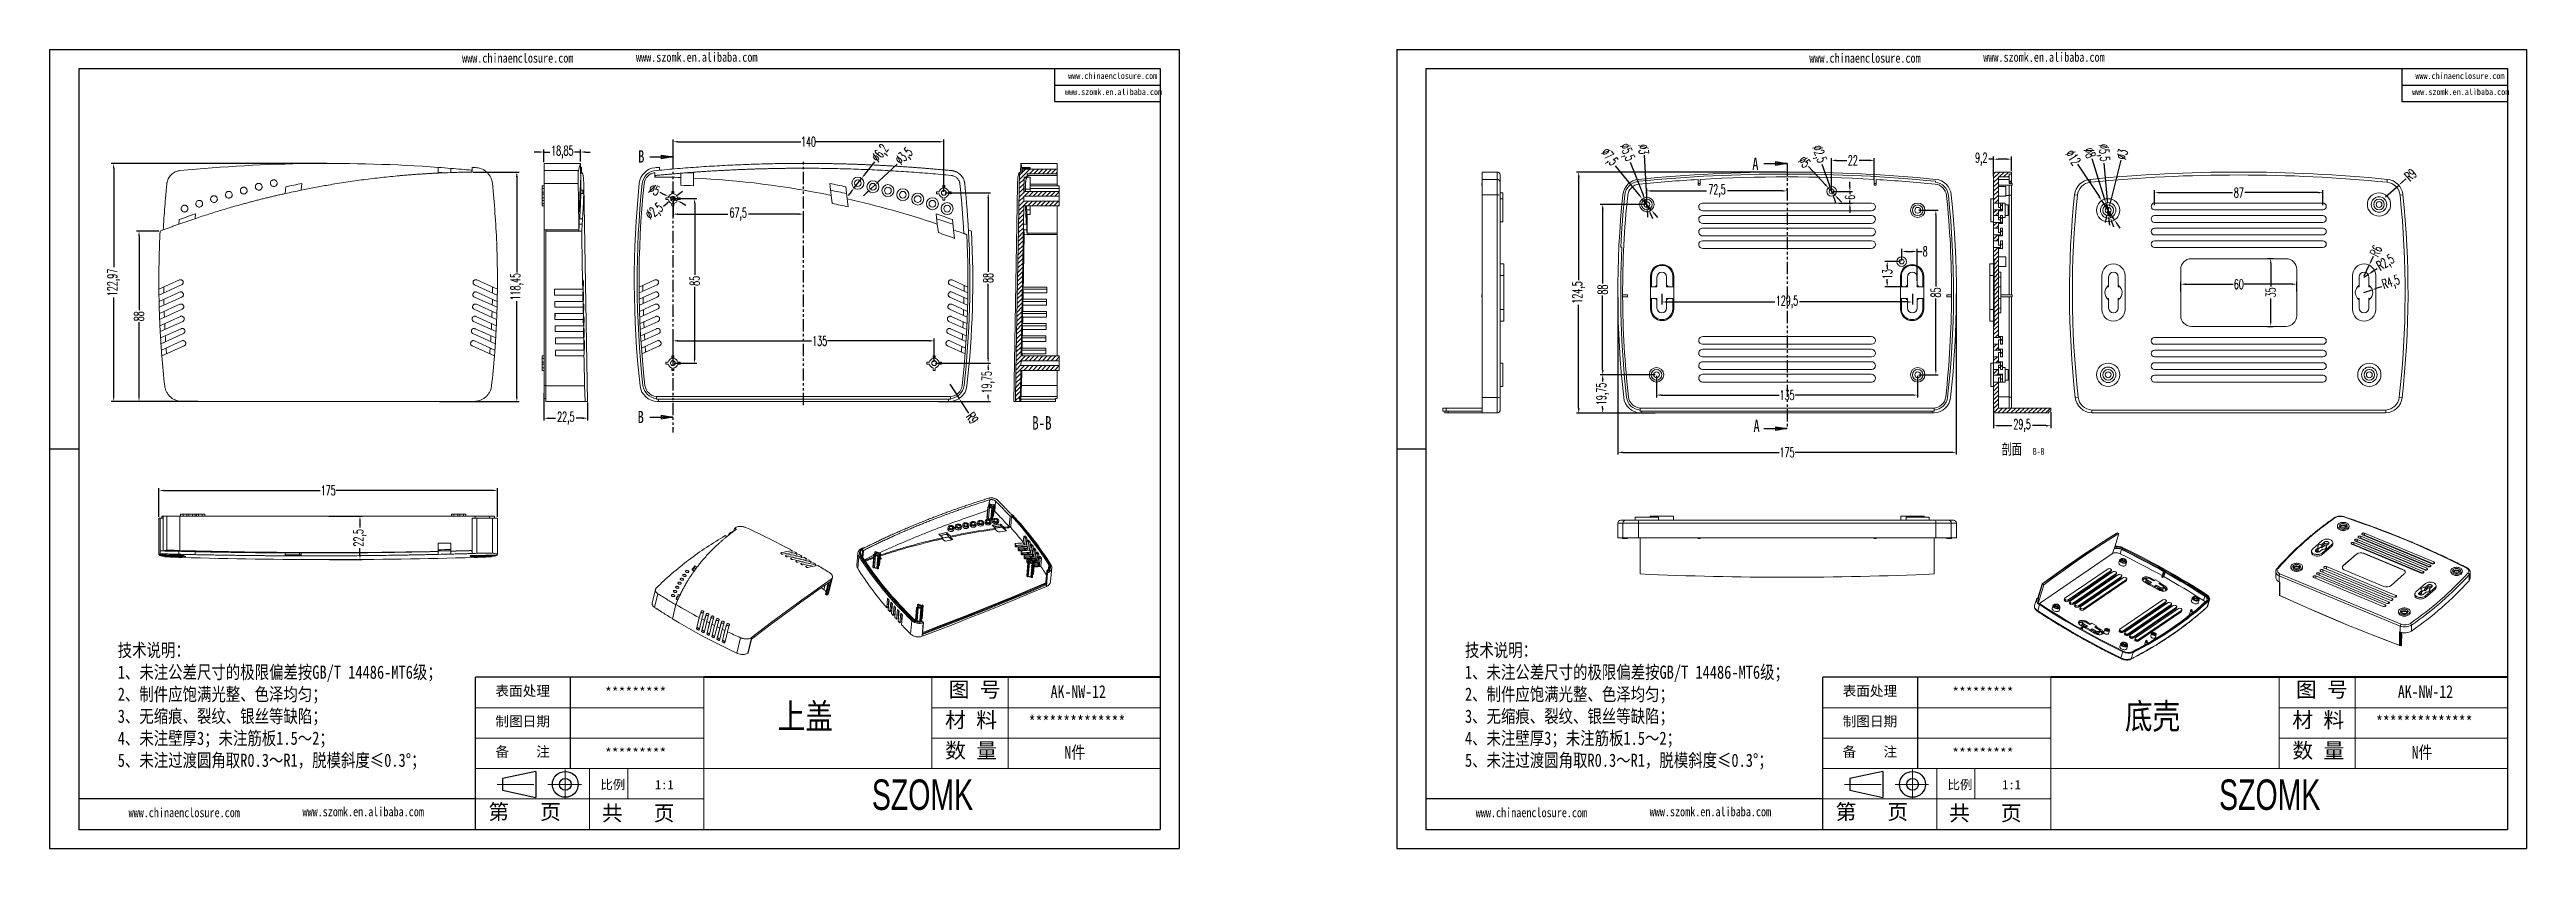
# Model space of a CAD drawing. Header units: inches. Extents: x 2104 to 4068, y 410 to 823.
# Drawn here: x 2104 to 3384, y 410 to 823 of the extents above; entities that cross this region are included whole.
import ezdxf

# ---------------------------------------------------------------- set-up
doc = ezdxf.new("R2010")
doc.units = ezdxf.units.IN
doc.linetypes.add('CENTER2', pattern=[28.575, 19.05, -3.175, 3.175, -3.175])
doc.linetypes.add('PHANTOM', pattern=[12.7, 6.35, -1.27, 1.27, -1.27, 1.27, -1.27])
doc.layers.add('文字', color=81, linetype='Continuous')
for name, color, linetype, lineweight in [('粗实线', 7, 'Continuous', 30), ('细实线', 3, 'Continuous', 9), ('细点划线', 2, 'CENTER2', 9)]:
    doc.layers.add(name, color=color, linetype=linetype, lineweight=lineweight)
doc.styles.add('SLDTEXTSTYLE0', font='TXT', dxfattribs={"width": 0.75})
doc.styles.add('SLDTEXTSTYLE1', font='TXT', dxfattribs={"width": 0.75, "bigfont": 'bigfont'})
doc.styles.add('SLDTEXTSTYLE2', font='TXT', dxfattribs={"width": 0.6, "bigfont": 'bigfont'})
doc.styles.add('SLDTEXTSTYLE3', font='TXT', dxfattribs={"width": 0.7})
doc.styles.get("Standard").update_dxf_attribs({"font": 'txt', "bigfont": 'gbcbig.shx'})
doc.styles.add('宋体', font='', dxfattribs={"width": 0.8, "height": 3.5})
doc.styles.add('长仿宋', font='', dxfattribs={"width": 0.7, "height": 4})
doc.styles.get('宋体').set_extended_font_data('SimSun')
doc.styles.get('长仿宋').set_extended_font_data('SimSun')
doc.dimstyles.new('5', dxfattribs={"dimtxt": 5, "dimasz": 2.5, "dimexe": 1.25, "dimexo": 0.625, "dimtad": 0, "dimzin": 12, "dimtxsty": 'SLDTEXTSTYLE2', "dimcen": 2.5, "dimclrd": 3, "dimclre": 3, "dimclrt": 256, "dimadec": 0, "dimazin": 0, "dimtfac": 1, "dimtmove": 0, "dimatfit": 3, "dimfxl": 1, "dimarcsym": 0})

msp = doc.modelspace()

# ---------------------------------------------------------------- texts
at = {"color": 7, "linetype": 'Continuous', "char_height": 6.35, "attachment_point": 1, "style": 'SLDTEXTSTYLE0'}
for s, insert in [('B', (2408.373, 770.573)), ('A', (2984.226, 766.699)), ('B', (2408.078, 635.942)), ('A', (2984.851, 631.314))]:
    msp.add_mtext(s, dxfattribs=dict(at, insert=insert))
at = {"color": 0, "linetype": 'Continuous', "lineweight": 0, "insert": (2617.082, 633.21), "char_height": 7, "attachment_point": 2, "style": 'SLDTEXTSTYLE3'}
msp.add_mtext('B-B', dxfattribs=at)
at = {"char_height": 5.17242, "width": 2939.74597, "attachment_point": 1}
for s, insert in [('{\\fSimHei|b0|i0|c134|p49;表面处理}', (2334.599, 493.804)), ('{\\fSimHei|b0|i0|c134|p49;*********}', (2391.251, 493.139)), ('{\\fSimHei|b0|i0|c134|p49;表面处理}', (3030.934, 493.804)), ('{\\fSimHei|b0|i0|c134|p49;*********}', (3087.586, 493.139)), ('{\\fSimHei|b0|i0|c134|p49;制图日期}', (2334.599, 478.076)), ('{\\fSimHei|b0|i0|c134|p49;制图日期}', (3030.934, 478.076)), ('{\\fSimHei|b0|i0|c134|p49;备    注}', (2334.599, 462.348)), ('{\\fSimHei|b0|i0|c134|p49;*********}', (2391.251, 461.683)), ('{\\fSimHei|b0|i0|c134|p49;备    注}', (3030.934, 462.348)), ('{\\fSimHei|b0|i0|c134|p49;*********}', (3087.586, 461.683))]:
    msp.add_mtext(s, dxfattribs=dict(at, insert=insert))
at = {"layer": '文字', "color": 0, "attachment_point": 1, "style": '宋体'}
for s, insert, char_height, width in [('www.chinaenclosure.com', (2317.396, 820.676), 4.80578, 84.43291), ('www.szomk.en.alibaba.com', (2407.285, 821.152), 4.80578, 84.43291), ('www.chinaenclosure.com', (3013.731, 820.676), 4.80578, 84.43291), ('www.szomk.en.alibaba.com', (3103.62, 821.152), 4.80578, 84.43291), ('www.chinaenclosure.com', (2630.646, 810.666), 3.20385, 56.28861), ('www.chinaenclosure.com', (3326.981, 810.666), 3.20385, 56.28861), ('www.szomk.en.alibaba.com', (2628.972, 802.369), 3.20385, 56.28861), ('www.szomk.en.alibaba.com', (3325.307, 802.369), 3.20385, 56.28861), ('{\\H1.111x;技术说明：\\P1、未注公差尺寸的极限偏差按GB/T 14486-MT6级；\\P2、制件应饱满光整、色泽均匀；\\P3、无缩痕、裂纹、银丝等缺陷；\\P4、未注壁厚3；未注筋板1.5～2；\\P5、未注过渡圆角取R0.3～R1，脱模斜度≤0.3%%D；}', (2139.403, 515.697), 6.14375, 223.77603), ('{\\H1.111x;技术说明：\\P1、未注公差尺寸的极限偏差按GB/T 14486-MT6级；\\P2、制件应饱满光整、色泽均匀；\\P3、无缩痕、裂纹、银丝等缺陷；\\P4、未注壁厚3；未注筋板1.5～2；\\P5、未注过渡圆角取R0.3～R1，脱模斜度≤0.3%%D；}', (2835.738, 515.697), 6.14375, 223.77603), ('上盖', (2480.481, 484.69), 13.1067, 167.56403), ('{\\H1.111x;AK-NW-12}', (2621.588, 494.159), 5.898, 68.18751), ('底壳', (3176.816, 484.69), 13.1067, 167.56403), ('{\\H1.111x;AK-NW-12}', (3317.923, 494.159), 5.898, 68.18751), ('{\\H1.111x;**************}', (2610.243, 478.431), 5.898, 68.18751), ('{\\H1.111x;**************}', (3306.578, 478.431), 5.898, 68.18751), ('{\\H1.111x;N件}', (2628.722, 462.703), 5.898, 68.18751), ('{\\H1.111x;N件}', (3325.057, 462.703), 5.898, 68.18751), ('www.chinaenclosure.com', (2144.99, 430.753), 4.80578, 84.43291), ('www.szomk.en.alibaba.com', (2234.879, 431.229), 4.80578, 84.43291), ('www.chinaenclosure.com', (2841.325, 430.753), 4.80578, 84.43291), ('www.szomk.en.alibaba.com', (2931.214, 431.229), 4.80578, 84.43291)]:
    msp.add_mtext(s, dxfattribs=dict(at, insert=insert, char_height=char_height, width=width))
at = {"layer": '粗实线', "char_height": 15.728, "width": 176.37397, "attachment_point": 1, "style": '长仿宋'}
for insert in [(2529.189, 445.452), (3225.524, 445.452)]:
    msp.add_mtext('{\\fSTXinwei|b0|i0|c134|p2;SZOMK}', dxfattribs=dict(at, insert=insert))
at = {"layer": '细实线', "color": 7, "attachment_point": 1}
for s, insert, char_height, width in [('{\\fSimSun|b0|i0|c134|p54;图 号}', (2568.909, 495.88), 7.864, 39.32), ('{\\fSimSun|b0|i0|c134|p54;图 号}', (3265.244, 495.88), 7.864, 39.32), ('{\\fSimSun|b0|i0|c134|p54;材 料   }', (2567.045, 480.152), 7.864, 39.32), ('{\\fSimSun|b0|i0|c134|p54;材 料   }', (3263.38, 480.152), 7.864, 39.32), ('{\\fSimSun|b0|i0|c134|p54;数 量}', (2567.083, 464.346), 7.864, 35.53055), ('{\\fSimSun|b0|i0|c134|p54;数 量}', (3263.418, 464.346), 7.864, 35.53055), ('{\\fSimSun|b0|i0|c134|p54;比例}', (2388.826, 445.127), 4.7184, 20.71231), ('{\\fSimSun|b0|i0|c134|p54;1:1}', (2417.088, 445.127), 4.7184, 20.71231), ('{\\fSimSun|b0|i0|c134|p54;比例}', (3085.162, 445.127), 4.7184, 20.71231), ('{\\fSimSun|b0|i0|c134|p54;1:1}', (3113.423, 445.127), 4.7184, 20.71231), ('{\\fSimSun|b0|i0|c134|p54;第   页}', (2330.959, 432.652), 7.864, 58.98), ('{\\fSimSun|b0|i0|c134|p54; 共   页}', (2384.284, 431.984), 7.864, 58.98), ('{\\fSimSun|b0|i0|c134|p54;第   页}', (3027.294, 432.652), 7.864, 58.98), ('{\\fSimSun|b0|i0|c134|p54; 共   页}', (3080.619, 431.984), 7.864, 58.98)]:
    msp.add_mtext(s, dxfattribs=dict(at, insert=insert, char_height=char_height, width=width))

# ---------------------------------------------------------------- blocks, each defined once
blk = doc.blocks.new('_CLOSED')
at = {"color": 0, "linetype": 'ByBlock', "lineweight": -2}
for p, q in [((-1, 0.166667), (0, 0)), ((-1, 0.166667), (-1, -0.166667)), ((0, 0), (-1, -0.166667)), ((0, 0), (-1, 0))]:
    blk.add_line(p, q, dxfattribs=at)
blk = doc.blocks.new('*D108')
at = {"color": 3, "lineweight": -2}
for p, q in [((2160.7, 581.2), (2160.7, 596)), ((2163.2, 594.8), (2244, 594.8)), ((2333.2, 594.8), (2252.3, 594.8)), ((2335.7, 581.2), (2335.7, 596))]:
    blk.add_line(p, q, dxfattribs=at)
at = {"color": 3}
for points in [[(2163.2, 595.2), (2163.2, 594.4), (2160.7, 594.8)], [(2333.2, 595.2), (2333.2, 594.4), (2335.7, 594.8)]]:
    blk.add_solid(points, dxfattribs=at)
at = {"layer": 'Defpoints', "color": 0}
for p in [(2335.7, 594.8), (2160.7, 580.6), (2335.7, 580.6)]:
    blk.add_point(p, dxfattribs=at)
at = {"insert": (2248.2, 594.8), "char_height": 5, "attachment_point": 5, "style": 'SLDTEXTSTYLE2'}
blk.add_mtext('175', dxfattribs=at)
blk = doc.blocks.new('*D109')
at = {"color": 3, "lineweight": -2}
for p, q in [((2248.5, 581.6), (2265.8, 581.6)), ((2264.6, 579.1), (2264.6, 575.7)), ((2264.6, 561.6), (2264.6, 564.9)), ((2248.8, 559.1), (2265.8, 559.1))]:
    blk.add_line(p, q, dxfattribs=at)
at = {"color": 3}
for points in [[(2264.2, 579.1), (2265, 579.1), (2264.6, 581.6)], [(2264.2, 561.6), (2265, 561.6), (2264.6, 559.1)]]:
    blk.add_solid(points, dxfattribs=at)
at = {"layer": 'Defpoints', "color": 0}
for p in [(2247.8, 581.6), (2248.2, 559.1), (2264.6, 559.1)]:
    blk.add_point(p, dxfattribs=at)
at = {"insert": (2264.6, 570.3), "char_height": 5, "attachment_point": 5, "rotation": 90, "style": 'SLDTEXTSTYLE2'}
blk.add_mtext('22,5', dxfattribs=at)
blk = doc.blocks.new('*D110')
at = {"color": 3, "lineweight": -2}
for p, q in [((2247.5, 763.8), (2136, 763.8)), ((2137.3, 761.3), (2137.3, 710.2)), ((2137.3, 643.3), (2137.3, 694.5)), ((2172, 640.8), (2136, 640.8))]:
    blk.add_line(p, q, dxfattribs=at)
at = {"color": 3}
for points in [[(2136.9, 761.3), (2137.7, 761.3), (2137.3, 763.8)], [(2136.9, 643.3), (2137.7, 643.3), (2137.3, 640.8)]]:
    blk.add_solid(points, dxfattribs=at)
at = {"layer": 'Defpoints', "color": 0}
for p in [(2248.2, 763.8), (2137.3, 640.8), (2172.6, 640.8)]:
    blk.add_point(p, dxfattribs=at)
at = {"insert": (2137.3, 702.3), "char_height": 5, "attachment_point": 5, "rotation": 90, "style": 'SLDTEXTSTYLE2'}
blk.add_mtext('122,97', dxfattribs=at)
blk = doc.blocks.new('*D111')
at = {"color": 3, "lineweight": -2}
for p, q in [((2160.7, 728.8), (2149.1, 728.8)), ((2150.4, 726.3), (2150.4, 688)), ((2150.4, 643.3), (2150.4, 681.7)), ((2181, 640.8), (2149.1, 640.8))]:
    blk.add_line(p, q, dxfattribs=at)
at = {"color": 3}
for points in [[(2150, 726.3), (2150.8, 726.3), (2150.4, 728.8)], [(2150, 643.3), (2150.8, 643.3), (2150.4, 640.8)]]:
    blk.add_solid(points, dxfattribs=at)
at = {"layer": 'Defpoints', "color": 0}
for p in [(2161.3, 728.8), (2150.4, 640.8), (2181.6, 640.8)]:
    blk.add_point(p, dxfattribs=at)
at = {"insert": (2150.4, 684.8), "char_height": 5, "attachment_point": 5, "rotation": 90, "style": 'SLDTEXTSTYLE2'}
blk.add_mtext('88', dxfattribs=at)
blk = doc.blocks.new('*D112')
at = {"color": 3, "lineweight": -2}
for p, q in [((2323.1, 759.3), (2346.9, 759.3)), ((2345.7, 756.8), (2345.7, 707.5)), ((2345.7, 643.3), (2345.7, 692.7)), ((2305.7, 640.8), (2346.9, 640.8))]:
    blk.add_line(p, q, dxfattribs=at)
at = {"color": 3}
for points in [[(2345.2, 756.8), (2346.1, 756.8), (2345.7, 759.3)], [(2345.2, 643.3), (2346.1, 643.3), (2345.7, 640.8)]]:
    blk.add_solid(points, dxfattribs=at)
at = {"layer": 'Defpoints', "color": 0}
for p in [(2322.5, 759.3), (2345.7, 759.3), (2305.1, 640.8)]:
    blk.add_point(p, dxfattribs=at)
at = {"insert": (2345.7, 700.1), "char_height": 5, "attachment_point": 5, "rotation": 90, "style": 'SLDTEXTSTYLE2'}
blk.add_mtext('118,45', dxfattribs=at)
blk = doc.blocks.new('*D113')
at = {"color": 3, "lineweight": -2}
for p, q in [((2426.4, 661.2), (2426.4, 673.4)), ((2428.9, 672.1), (2498, 672.1)), ((2558.9, 672.1), (2506.3, 672.1)), ((2561.4, 661.2), (2561.4, 673.4))]:
    blk.add_line(p, q, dxfattribs=at)
at = {"color": 3}
for points in [[(2428.9, 672.6), (2428.9, 671.7), (2426.4, 672.1)], [(2558.9, 672.6), (2558.9, 671.7), (2561.4, 672.1)]]:
    blk.add_solid(points, dxfattribs=at)
at = {"layer": 'Defpoints', "color": 0}
for p in [(2561.4, 672.1), (2426.4, 660.6), (2561.4, 660.6)]:
    blk.add_point(p, dxfattribs=at)
at = {"insert": (2502.2, 672.1), "char_height": 5, "attachment_point": 5, "style": 'SLDTEXTSTYLE2'}
blk.add_mtext('135', dxfattribs=at)
blk = doc.blocks.new('*D114')
at = {"color": 3, "lineweight": -2}
for p, q in [((2427, 745.6), (2438.8, 745.6)), ((2437.6, 743.1), (2437.6, 706.2)), ((2437.6, 663.1), (2437.6, 700)), ((2427, 660.6), (2438.8, 660.6))]:
    blk.add_line(p, q, dxfattribs=at)
at = {"color": 3}
for points in [[(2437.1, 743.1), (2438, 743.1), (2437.6, 745.6)], [(2437.1, 663.1), (2438, 663.1), (2437.6, 660.6)]]:
    blk.add_solid(points, dxfattribs=at)
at = {"layer": 'Defpoints', "color": 0}
for p in [(2426.4, 745.6), (2437.6, 745.6), (2426.4, 660.6)]:
    blk.add_point(p, dxfattribs=at)
at = {"insert": (2437.6, 703.1), "char_height": 5, "attachment_point": 5, "rotation": 90, "style": 'SLDTEXTSTYLE2'}
blk.add_mtext('85', dxfattribs=at)
blk = doc.blocks.new('*D115')
at = {"color": 3, "lineweight": -2}
for p, q in [((2567, 748.6), (2590.5, 748.6)), ((2589.3, 746.1), (2589.3, 707.7)), ((2589.3, 663.1), (2589.3, 701.5)), ((2562, 660.6), (2590.5, 660.6))]:
    blk.add_line(p, q, dxfattribs=at)
at = {"color": 3}
for points in [[(2588.9, 746.1), (2589.7, 746.1), (2589.3, 748.6)], [(2588.9, 663.1), (2589.7, 663.1), (2589.3, 660.6)]]:
    blk.add_solid(points, dxfattribs=at)
at = {"layer": 'Defpoints', "color": 0}
for p in [(2566.4, 748.6), (2589.3, 748.6), (2561.4, 660.6)]:
    blk.add_point(p, dxfattribs=at)
at = {"insert": (2589.3, 704.6), "char_height": 5, "attachment_point": 5, "rotation": 90, "style": 'SLDTEXTSTYLE2'}
blk.add_mtext('88', dxfattribs=at)
blk = doc.blocks.new('*D116')
at = {"color": 3, "lineweight": -2}
for p, q in [((2562, 660.6), (2590.5, 660.6)), ((2589.3, 658.1), (2589.3, 657.1)), ((2563.6, 640.8), (2590.5, 640.8)), ((2589.3, 643.3), (2589.3, 644.3))]:
    blk.add_line(p, q, dxfattribs=at)
at = {"color": 3}
for points in [[(2588.9, 658.1), (2589.7, 658.1), (2589.3, 660.6)], [(2588.9, 643.3), (2589.7, 643.3), (2589.3, 640.8)]]:
    blk.add_solid(points, dxfattribs=at)
at = {"layer": 'Defpoints', "color": 0}
for p in [(2561.4, 660.6), (2589.3, 660.6), (2562.9, 640.8)]:
    blk.add_point(p, dxfattribs=at)
at = {"insert": (2589.3, 650.7), "char_height": 5, "attachment_point": 5, "rotation": 90, "style": 'SLDTEXTSTYLE2'}
blk.add_mtext('19,75', dxfattribs=at)
blk = doc.blocks.new('*D117')
at = {"color": 3, "lineweight": -2}
for p, q in [((2426.4, 766.6), (2426.4, 776.2)), ((2428.9, 775), (2492.5, 775)), ((2563.9, 775), (2500.2, 775)), ((2566.4, 749.2), (2566.4, 776.2))]:
    blk.add_line(p, q, dxfattribs=at)
at = {"color": 3}
for points in [[(2428.9, 775.4), (2428.9, 774.6), (2426.4, 775)], [(2563.9, 775.4), (2563.9, 774.6), (2566.4, 775)]]:
    blk.add_solid(points, dxfattribs=at)
at = {"layer": 'Defpoints', "color": 0}
for p in [(2566.4, 775), (2426.4, 765.9), (2566.4, 748.6)]:
    blk.add_point(p, dxfattribs=at)
at = {"insert": (2496.4, 775), "char_height": 5, "attachment_point": 5, "style": 'SLDTEXTSTYLE2'}
blk.add_mtext('140', dxfattribs=at)
blk = doc.blocks.new('*D118')
at = {"color": 3, "lineweight": -2}
for p, q in [((2426.4, 745), (2426.4, 736.3)), ((2428.9, 737.6), (2454.7, 737.6)), ((2491.4, 737.6), (2465.5, 737.6)), ((2493.9, 730.8), (2493.9, 738.8))]:
    blk.add_line(p, q, dxfattribs=at)
at = {"color": 3}
for points in [[(2428.9, 738), (2428.9, 737.2), (2426.4, 737.6)], [(2491.4, 738), (2491.4, 737.2), (2493.9, 737.6)]]:
    blk.add_solid(points, dxfattribs=at)
at = {"layer": 'Defpoints', "color": 0}
for p in [(2426.4, 745.6), (2426.4, 737.6), (2493.9, 730.2)]:
    blk.add_point(p, dxfattribs=at)
at = {"insert": (2460.1, 737.6), "char_height": 5, "attachment_point": 5, "style": 'SLDTEXTSTYLE2'}
blk.add_mtext('67,5', dxfattribs=at)
blk = doc.blocks.new('*D119')
at = {"color": 3, "lineweight": -2}
for p, q in [((2359.7, 645.1), (2359.7, 630.9)), ((2382.2, 640.2), (2382.2, 630.9)), ((2362.2, 632.1), (2365.6, 632.1)), ((2379.7, 632.1), (2376.4, 632.1))]:
    blk.add_line(p, q, dxfattribs=at)
at = {"color": 3}
for points in [[(2362.2, 632.6), (2362.2, 631.7), (2359.7, 632.1)], [(2379.7, 632.6), (2379.7, 631.7), (2382.2, 632.1)]]:
    blk.add_solid(points, dxfattribs=at)
at = {"layer": 'Defpoints', "color": 0}
for p in [(2359.7, 645.7), (2382.2, 640.8), (2382.2, 632.1)]:
    blk.add_point(p, dxfattribs=at)
at = {"insert": (2371, 632.1), "char_height": 5, "attachment_point": 5, "style": 'SLDTEXTSTYLE2'}
blk.add_mtext('22,5', dxfattribs=at)
blk = doc.blocks.new('*D120')
at = {"color": 3, "lineweight": -2}
for p, q in [((2357.2, 769.7), (2354.7, 769.7)), ((2359.7, 764.4), (2359.7, 771)), ((2359.7, 769.7), (2362.8, 769.7)), ((2378.6, 769.7), (2375.5, 769.7)), ((2378.6, 764.8), (2378.6, 771)), ((2381.1, 769.7), (2383.6, 769.7))]:
    blk.add_line(p, q, dxfattribs=at)
at = {"color": 3}
for points in [[(2357.2, 770.1), (2357.2, 769.3), (2359.7, 769.7)], [(2381.1, 770.1), (2381.1, 769.3), (2378.6, 769.7)]]:
    blk.add_solid(points, dxfattribs=at)
at = {"layer": 'Defpoints', "color": 0}
for p in [(2378.6, 769.7), (2359.7, 763.8), (2378.6, 764.2)]:
    blk.add_point(p, dxfattribs=at)
at = {"insert": (2369.2, 769.7), "char_height": 5, "attachment_point": 5, "style": 'SLDTEXTSTYLE2'}
blk.add_mtext('18,85', dxfattribs=at)
blk = doc.blocks.new('*D121')
at = {"color": 3, "lineweight": -2}
for p, q in [((2419.6, 748.9), (2421.8, 747.8)), ((2428.6, 744.5), (2424.1, 746.7)), ((2430.9, 743.4), (2433.1, 742.3))]:
    blk.add_line(p, q, dxfattribs=at)
at = {"color": 3}
for points in [[(2422, 748.1), (2421.7, 747.4), (2424.1, 746.7)], [(2431, 743.8), (2430.7, 743.1), (2428.6, 744.5)]]:
    blk.add_solid(points, dxfattribs=at)
at = {"layer": 'Defpoints', "color": 0}
for p in [(2424.1, 746.7), (2428.6, 744.5)]:
    blk.add_point(p, dxfattribs=at)
at = {"insert": (2416.8, 750.2), "char_height": 5, "attachment_point": 5, "rotation": 334.3161, "style": 'SLDTEXTSTYLE2'}
blk.add_mtext('∅5', dxfattribs=at)
blk = doc.blocks.new('*D122')
at = {"color": 3, "lineweight": -2}
for p, q in [((2421.4, 741.8), (2423.4, 743.3)), ((2427.4, 746.4), (2425.4, 744.8)), ((2429.3, 747.9), (2431.3, 749.4))]:
    blk.add_line(p, q, dxfattribs=at)
at = {"color": 3}
for points in [[(2423.1, 743.7), (2423.6, 743), (2425.4, 744.8)], [(2429.1, 748.2), (2429.6, 747.5), (2427.4, 746.4)]]:
    blk.add_solid(points, dxfattribs=at)
at = {"layer": 'Defpoints', "color": 0}
for p in [(2425.4, 744.8), (2427.4, 746.4)]:
    blk.add_point(p, dxfattribs=at)
at = {"insert": (2417.1, 738.6), "char_height": 5, "attachment_point": 5, "rotation": 37.1614, "style": 'SLDTEXTSTYLE2'}
blk.add_mtext('∅2,5', dxfattribs=at)
blk = doc.blocks.new('*D123')
at = {"color": 3, "lineweight": -2}
for p, q in [((2520, 751.2), (2523.9, 756)), ((2530.6, 764.6), (2525.4, 758)), ((2518.5, 749.2), (2516.9, 747.2))]:
    blk.add_line(p, q, dxfattribs=at)
at = {"color": 3}
for points in [[(2525.1, 758.3), (2525.7, 757.7), (2523.9, 756)], [(2518.2, 749.5), (2518.8, 748.9), (2520, 751.2)]]:
    blk.add_solid(points, dxfattribs=at)
at = {"layer": 'Defpoints', "color": 0}
for p in [(2523.9, 756), (2520, 751.2)]:
    blk.add_point(p, dxfattribs=at)
at = {"insert": (2533.9, 768.8), "char_height": 5, "attachment_point": 5, "rotation": 51.778, "style": 'SLDTEXTSTYLE2'}
blk.add_mtext('∅6,2', dxfattribs=at)
blk = doc.blocks.new('*D124')
at = {"color": 3, "lineweight": -2}
for p, q in [((2542.3, 763.5), (2532.8, 754.6)), ((2526.6, 748.8), (2524.8, 747.1)), ((2528.5, 750.5), (2531, 752.9))]:
    blk.add_line(p, q, dxfattribs=at)
at = {"color": 3}
for points in [[(2526.3, 749.1), (2526.9, 748.5), (2528.5, 750.5)], [(2532.5, 755), (2533.1, 754.3), (2531, 752.9)]]:
    blk.add_solid(points, dxfattribs=at)
at = {"layer": 'Defpoints', "color": 0}
for p in [(2528.5, 750.5), (2531, 752.9)]:
    blk.add_point(p, dxfattribs=at)
at = {"insert": (2546.2, 767.2), "char_height": 5, "attachment_point": 5, "rotation": 43.1203, "style": 'SLDTEXTSTYLE2'}
blk.add_mtext('∅3,5', dxfattribs=at)
blk = doc.blocks.new('*D126')
at = {"color": 3, "lineweight": -2}
for p, q in [((2569.4, 649.8), (2574.3, 642.3)), ((2579.3, 634.8), (2575.7, 640.3))]:
    blk.add_line(p, q, dxfattribs=at)
at = {"color": 3}
blk.add_solid([(2576.1, 640.5), (2575.4, 640), (2574.3, 642.3)], dxfattribs=at)
at = {"layer": 'Defpoints', "color": 0}
for p in [(2569.4, 649.8), (2574.3, 642.3)]:
    blk.add_point(p, dxfattribs=at)
at = {"insert": (2581.1, 632.2), "char_height": 5, "attachment_point": 5, "rotation": 303.5432, "style": 'SLDTEXTSTYLE2'}
blk.add_mtext('R9', dxfattribs=at)
blk = doc.blocks.new('SW_NOTE_2')
at = {"color": 0, "linetype": 'Continuous', "lineweight": 0, "attachment_point": 2}
for s, insert, char_height, style in [('剖面', (8.3, 8.2), 6.35, 'SLDTEXTSTYLE1'), ('B-B', (22.2, 5.8), 3.5, 'SLDTEXTSTYLE3')]:
    blk.add_mtext(s, dxfattribs=dict(at, insert=insert, char_height=char_height, style=style))
blk = doc.blocks.new('*D77')
at = {"color": 3, "lineweight": -2}
for p, q in [((2914.7, 694.6), (2914.7, 613.3)), ((3089.7, 696.5), (3089.7, 613.3)), ((2917.2, 614.5), (2998.1, 614.5)), ((3087.2, 614.5), (3006.4, 614.5))]:
    blk.add_line(p, q, dxfattribs=at)
at = {"color": 3}
for points in [[(2917.2, 614.9), (2917.2, 614.1), (2914.7, 614.5)], [(3087.2, 614.9), (3087.2, 614.1), (3089.7, 614.5)]]:
    blk.add_solid(points, dxfattribs=at)
at = {"layer": 'Defpoints', "color": 0}
for p in [(2914.7, 695.2), (3089.7, 697.1), (3089.7, 614.5)]:
    blk.add_point(p, dxfattribs=at)
at = {"insert": (3002.2, 614.5), "char_height": 5, "attachment_point": 5, "style": 'SLDTEXTSTYLE2'}
blk.add_mtext('175', dxfattribs=at)
blk = doc.blocks.new('*D78')
at = {"color": 3, "lineweight": -2}
for p, q in [((3001.6, 759.3), (2893.3, 759.3)), ((2894.5, 756.8), (2894.5, 703.5)), ((2894.5, 637.3), (2894.5, 690.7)), ((2926.6, 634.8), (2893.3, 634.8))]:
    blk.add_line(p, q, dxfattribs=at)
at = {"color": 3}
for points in [[(2894.1, 756.8), (2895, 756.8), (2894.5, 759.3)], [(2894.1, 637.3), (2895, 637.3), (2894.5, 634.8)]]:
    blk.add_solid(points, dxfattribs=at)
at = {"layer": 'Defpoints', "color": 0}
for p in [(2894.5, 759.3), (3002.2, 759.3), (2927.2, 634.8)]:
    blk.add_point(p, dxfattribs=at)
at = {"insert": (2894.5, 697.1), "char_height": 5, "attachment_point": 5, "rotation": 90, "style": 'SLDTEXTSTYLE2'}
blk.add_mtext('124,5', dxfattribs=at)
blk = doc.blocks.new('*D79')
at = {"color": 3, "lineweight": -2}
for p, q in [((2934.7, 654), (2934.7, 642.8)), ((3069.7, 654), (3069.7, 642.8)), ((2937.2, 644.1), (2998.1, 644.1)), ((3067.2, 644.1), (3006.4, 644.1))]:
    blk.add_line(p, q, dxfattribs=at)
at = {"color": 3}
for points in [[(2937.2, 644.5), (2937.2, 643.7), (2934.7, 644.1)], [(3067.2, 644.5), (3067.2, 643.7), (3069.7, 644.1)]]:
    blk.add_solid(points, dxfattribs=at)
at = {"layer": 'Defpoints', "color": 0}
for p in [(2934.7, 654.6), (3069.7, 654.6), (3069.7, 644.1)]:
    blk.add_point(p, dxfattribs=at)
at = {"insert": (3002.2, 644.1), "char_height": 5, "attachment_point": 5, "style": 'SLDTEXTSTYLE2'}
blk.add_mtext('135', dxfattribs=at)
blk = doc.blocks.new('*D80')
at = {"color": 3, "lineweight": -2}
for p, q in [((3070.4, 739.6), (3080.3, 739.6)), ((3079.1, 737.1), (3079.1, 700.2)), ((3079.1, 657.1), (3079.1, 694)), ((3070.4, 654.6), (3080.3, 654.6))]:
    blk.add_line(p, q, dxfattribs=at)
at = {"color": 3}
for points in [[(3078.7, 737.1), (3079.5, 737.1), (3079.1, 739.6)], [(3078.7, 657.1), (3079.5, 657.1), (3079.1, 654.6)]]:
    blk.add_solid(points, dxfattribs=at)
at = {"layer": 'Defpoints', "color": 0}
for p in [(3069.7, 739.6), (3069.7, 654.6), (3079.1, 654.6)]:
    blk.add_point(p, dxfattribs=at)
at = {"insert": (3079.1, 697.1), "char_height": 5, "attachment_point": 5, "rotation": 90, "style": 'SLDTEXTSTYLE2'}
blk.add_mtext('85', dxfattribs=at)
blk = doc.blocks.new('*D81')
at = {"color": 3, "lineweight": -2}
for p, q in [((2929.7, 743.2), (2929.7, 750.9)), ((2932.2, 749.6), (2960.6, 749.6)), ((2999.7, 749.6), (2971.4, 749.6)), ((3002.2, 749.8), (3002.2, 750.9))]:
    blk.add_line(p, q, dxfattribs=at)
at = {"color": 3}
for points in [[(2932.2, 750), (2932.2, 749.2), (2929.7, 749.6)], [(2999.7, 750), (2999.7, 749.2), (3002.2, 749.6)]]:
    blk.add_solid(points, dxfattribs=at)
at = {"layer": 'Defpoints', "color": 0}
for p in [(2929.7, 742.6), (3002.2, 749.6), (3002.2, 749.2)]:
    blk.add_point(p, dxfattribs=at)
at = {"insert": (2966, 749.6), "char_height": 5, "attachment_point": 5, "style": 'SLDTEXTSTYLE2'}
blk.add_mtext('72,5', dxfattribs=at)
blk = doc.blocks.new('*D82')
at = {"color": 3, "lineweight": -2}
for p, q in [((2929.1, 742.6), (2905.7, 742.6)), ((2906.9, 740.1), (2906.9, 701.7)), ((2906.9, 657.1), (2906.9, 695.5)), ((2934.1, 654.6), (2905.7, 654.6))]:
    blk.add_line(p, q, dxfattribs=at)
at = {"color": 3}
for points in [[(2906.5, 740.1), (2907.4, 740.1), (2906.9, 742.6)], [(2906.5, 657.1), (2907.4, 657.1), (2906.9, 654.6)]]:
    blk.add_solid(points, dxfattribs=at)
at = {"layer": 'Defpoints', "color": 0}
for p in [(2906.9, 742.6), (2929.7, 742.6), (2934.7, 654.6)]:
    blk.add_point(p, dxfattribs=at)
at = {"insert": (2906.9, 698.6), "char_height": 5, "attachment_point": 5, "rotation": 90, "style": 'SLDTEXTSTYLE2'}
blk.add_mtext('88', dxfattribs=at)
blk = doc.blocks.new('*D83')
at = {"color": 3, "lineweight": -2}
for p, q in [((2934.1, 654.6), (2905.7, 654.6)), ((2906.9, 652.1), (2906.9, 651.1)), ((2934.1, 634.8), (2905.7, 634.8)), ((2906.9, 637.3), (2906.9, 638.3))]:
    blk.add_line(p, q, dxfattribs=at)
at = {"color": 3}
for points in [[(2906.5, 652.1), (2907.4, 652.1), (2906.9, 654.6)], [(2906.5, 637.3), (2907.4, 637.3), (2906.9, 634.8)]]:
    blk.add_solid(points, dxfattribs=at)
at = {"layer": 'Defpoints', "color": 0}
for p in [(2934.7, 654.6), (2906.9, 634.8), (2934.7, 634.8)]:
    blk.add_point(p, dxfattribs=at)
at = {"insert": (2906.9, 644.7), "char_height": 5, "attachment_point": 5, "rotation": 90, "style": 'SLDTEXTSTYLE2'}
blk.add_mtext('19,75', dxfattribs=at)
blk = doc.blocks.new('*D84')
at = {"color": 3, "lineweight": -2}
for p, q in [((2937.5, 696.5), (2937.5, 690.9)), ((2940, 692.2), (2995.9, 692.2)), ((3064.5, 692.2), (3008.6, 692.2)), ((3067, 696.5), (3067, 690.9))]:
    blk.add_line(p, q, dxfattribs=at)
at = {"color": 3}
for points in [[(2940, 692.6), (2940, 691.8), (2937.5, 692.2)], [(3064.5, 692.6), (3064.5, 691.8), (3067, 692.2)]]:
    blk.add_solid(points, dxfattribs=at)
at = {"layer": 'Defpoints', "color": 0}
for p in [(2937.5, 697.1), (3067, 697.1), (3067, 692.2)]:
    blk.add_point(p, dxfattribs=at)
at = {"insert": (3002.2, 692.2), "char_height": 5, "attachment_point": 5, "style": 'SLDTEXTSTYLE2'}
blk.add_mtext('129,5', dxfattribs=at)
blk = doc.blocks.new('*D85')
at = {"color": 3, "lineweight": -2}
for p, q in [((2913.4, 762.6), (2925.8, 747.4)), ((2932.1, 739.7), (2927.4, 745.5)), ((2933.7, 737.7), (2935.3, 735.8))]:
    blk.add_line(p, q, dxfattribs=at)
at = {"color": 3}
for points in [[(2926.1, 747.7), (2925.5, 747.2), (2927.4, 745.5)], [(2934, 738), (2933.4, 737.5), (2932.1, 739.7)]]:
    blk.add_solid(points, dxfattribs=at)
at = {"layer": 'Defpoints', "color": 0}
for p in [(2927.4, 745.5), (2932.1, 739.7)]:
    blk.add_point(p, dxfattribs=at)
at = {"insert": (2910, 766.8), "char_height": 5, "attachment_point": 5, "rotation": 309.2499, "style": 'SLDTEXTSTYLE2'}
blk.add_mtext('∅7,5', dxfattribs=at)
blk = doc.blocks.new('*D86')
at = {"color": 3, "lineweight": -2}
for p, q in [((2921.1, 764.4), (2927.8, 747.5)), ((2930.7, 740), (2928.7, 745.1)), ((2931.7, 737.7), (2932.6, 735.4))]:
    blk.add_line(p, q, dxfattribs=at)
at = {"color": 3}
for points in [[(2928.2, 747.6), (2927.4, 747.3), (2928.7, 745.1)], [(2932.1, 737.9), (2931.3, 737.6), (2930.7, 740)]]:
    blk.add_solid(points, dxfattribs=at)
at = {"layer": 'Defpoints', "color": 0}
for p in [(2928.7, 745.1), (2930.7, 740)]:
    blk.add_point(p, dxfattribs=at)
at = {"insert": (2919.1, 769.4), "char_height": 5, "attachment_point": 5, "rotation": 291.6275, "style": 'SLDTEXTSTYLE2'}
blk.add_mtext('∅5,5', dxfattribs=at)
blk = doc.blocks.new('*D87')
at = {"color": 3, "lineweight": -2}
for p, q in [((2928.3, 768), (2929.5, 746.6)), ((2929.8, 741.1), (2929.6, 744.1)), ((2930, 738.6), (2930.1, 736.1))]:
    blk.add_line(p, q, dxfattribs=at)
at = {"color": 3}
for points in [[(2929.9, 746.6), (2929.1, 746.6), (2929.6, 744.1)], [(2930.4, 738.6), (2929.5, 738.6), (2929.8, 741.1)]]:
    blk.add_solid(points, dxfattribs=at)
at = {"layer": 'Defpoints', "color": 0}
for p in [(2929.6, 744.1), (2929.8, 741.1)]:
    blk.add_point(p, dxfattribs=at)
at = {"insert": (2928.1, 771.1), "char_height": 5, "attachment_point": 5, "rotation": 273.261, "style": 'SLDTEXTSTYLE2'}
blk.add_mtext('∅3', dxfattribs=at)
blk = doc.blocks.new('*D88')
at = {"color": 3, "lineweight": -2}
for p, q in [((3013.3, 762.3), (3021.9, 753)), ((3026.9, 747.5), (3023.5, 751.2)), ((3028.6, 745.7), (3030.3, 743.8))]:
    blk.add_line(p, q, dxfattribs=at)
at = {"color": 3}
for points in [[(3022.2, 753.3), (3021.5, 752.7), (3023.5, 751.2)], [(3028.9, 745.9), (3028.3, 745.4), (3026.9, 747.5)]]:
    blk.add_solid(points, dxfattribs=at)
at = {"layer": 'Defpoints', "color": 0}
for p in [(3023.5, 751.2), (3026.9, 747.5)]:
    blk.add_point(p, dxfattribs=at)
at = {"insert": (3011.2, 764.6), "char_height": 5, "attachment_point": 5, "rotation": 312.5708, "style": 'SLDTEXTSTYLE2'}
blk.add_mtext('∅5', dxfattribs=at)
blk = doc.blocks.new('*D89')
at = {"color": 3, "lineweight": -2}
for p, q in [((3020.2, 763.4), (3024, 752.9)), ((3025.7, 748.2), (3024.8, 750.5)), ((3026.5, 745.8), (3027.3, 743.5))]:
    blk.add_line(p, q, dxfattribs=at)
at = {"color": 3}
for points in [[(3024.4, 753), (3023.6, 752.7), (3024.8, 750.5)], [(3026.9, 745.9), (3026.1, 745.7), (3025.7, 748.2)]]:
    blk.add_solid(points, dxfattribs=at)
at = {"layer": 'Defpoints', "color": 0}
for p in [(3024.8, 750.5), (3025.7, 748.2)]:
    blk.add_point(p, dxfattribs=at)
at = {"insert": (3018.4, 768.5), "char_height": 5, "attachment_point": 5, "rotation": 289.62, "style": 'SLDTEXTSTYLE2'}
blk.add_mtext('∅2,5', dxfattribs=at)
blk = doc.blocks.new('*D90')
at = {"color": 3, "lineweight": -2}
for p, q in [((3025.9, 749.3), (3036, 749.3)), ((3029.2, 743.3), (3036, 743.3)), ((3034.7, 751.8), (3034.7, 754.3)), ((3034.7, 749.3), (3034.7, 748)), ((3034.7, 743.3), (3034.7, 744.7)), ((3034.7, 740.8), (3034.7, 738.3))]:
    blk.add_line(p, q, dxfattribs=at)
at = {"color": 3}
for points in [[(3034.3, 751.8), (3035.1, 751.8), (3034.7, 749.3)], [(3034.3, 740.8), (3035.1, 740.8), (3034.7, 743.3)]]:
    blk.add_solid(points, dxfattribs=at)
at = {"layer": 'Defpoints', "color": 0}
for p in [(3025.2, 749.3), (3028.6, 743.3), (3034.7, 749.3)]:
    blk.add_point(p, dxfattribs=at)
at = {"insert": (3034.7, 746.3), "char_height": 5, "attachment_point": 5, "rotation": 90, "style": 'SLDTEXTSTYLE2'}
blk.add_mtext('6', dxfattribs=at)
blk = doc.blocks.new('*D91')
at = {"color": 3, "lineweight": -2}
for p, q in [((3025.2, 750), (3025.2, 766.6)), ((3027.7, 765.4), (3033.1, 765.4)), ((3044.7, 765.4), (3039.4, 765.4)), ((3047.2, 755.1), (3047.2, 766.6))]:
    blk.add_line(p, q, dxfattribs=at)
at = {"color": 3}
for points in [[(3027.7, 765.8), (3027.7, 764.9), (3025.2, 765.4)], [(3044.7, 765.8), (3044.7, 764.9), (3047.2, 765.4)]]:
    blk.add_solid(points, dxfattribs=at)
at = {"layer": 'Defpoints', "color": 0}
for p in [(3047.2, 765.4), (3025.2, 749.3), (3047.2, 754.5)]:
    blk.add_point(p, dxfattribs=at)
at = {"insert": (3036.2, 765.4), "char_height": 5, "attachment_point": 5, "style": 'SLDTEXTSTYLE2'}
blk.add_mtext('22', dxfattribs=at)
blk = doc.blocks.new('*D92')
at = {"color": 3, "lineweight": -2}
for p, q in [((3060.9, 713.1), (3052.7, 713.1)), ((3054, 710.6), (3054, 709.2)), ((3062, 700.1), (3052.7, 700.1)), ((3054, 702.6), (3054, 704))]:
    blk.add_line(p, q, dxfattribs=at)
at = {"color": 3}
for points in [[(3053.5, 710.6), (3054.4, 710.6), (3054, 713.1)], [(3053.5, 702.6), (3054.4, 702.6), (3054, 700.1)]]:
    blk.add_solid(points, dxfattribs=at)
at = {"layer": 'Defpoints', "color": 0}
for p in [(3061.5, 713.1), (3054, 700.1), (3062.7, 700.1)]:
    blk.add_point(p, dxfattribs=at)
at = {"insert": (3054, 706.6), "char_height": 5, "attachment_point": 5, "rotation": 90, "style": 'SLDTEXTSTYLE2'}
blk.add_mtext('13', dxfattribs=at)
blk = doc.blocks.new('*D93')
at = {"color": 3, "lineweight": -2}
for p, q in [((3061.5, 713.7), (3061.5, 719.6)), ((3064, 718.3), (3067, 718.3)), ((3069.5, 703.2), (3069.5, 719.6)), ((3069.5, 718.3), (3072, 718.3))]:
    blk.add_line(p, q, dxfattribs=at)
at = {"color": 3}
for points in [[(3064, 718.7), (3064, 717.9), (3061.5, 718.3)], [(3067, 718.7), (3067, 717.9), (3069.5, 718.3)]]:
    blk.add_solid(points, dxfattribs=at)
at = {"layer": 'Defpoints', "color": 0}
for p in [(3069.5, 718.3), (3061.5, 713.1), (3069.5, 702.6)]:
    blk.add_point(p, dxfattribs=at)
at = {"insert": (3073.6, 718.3), "char_height": 5, "attachment_point": 5, "style": 'SLDTEXTSTYLE2'}
blk.add_mtext('8', dxfattribs=at)
blk = doc.blocks.new('*D94')
at = {"color": 3, "lineweight": -2}
for p, q in [((3109, 638), (3109, 627)), ((3111.5, 628.3), (3118.4, 628.3)), ((3136, 628.3), (3129.1, 628.3)), ((3138.5, 635.2), (3138.5, 627))]:
    blk.add_line(p, q, dxfattribs=at)
at = {"color": 3}
for points in [[(3111.5, 628.7), (3111.5, 627.8), (3109, 628.3)], [(3136, 628.7), (3136, 627.8), (3138.5, 628.3)]]:
    blk.add_solid(points, dxfattribs=at)
at = {"layer": 'Defpoints', "color": 0}
for p in [(3109, 638.6), (3138.5, 635.8), (3138.5, 628.3)]:
    blk.add_point(p, dxfattribs=at)
at = {"insert": (3123.7, 628.3), "char_height": 5, "attachment_point": 5, "style": 'SLDTEXTSTYLE2'}
blk.add_mtext('29,5', dxfattribs=at)
blk = doc.blocks.new('*D95')
at = {"color": 3, "lineweight": -2}
for p, q in [((3109, 766), (3106.5, 766)), ((3109, 757.3), (3109, 767.3)), ((3115.7, 766), (3111.5, 766)), ((3118.2, 760), (3118.2, 767.3))]:
    blk.add_line(p, q, dxfattribs=at)
at = {"color": 3}
for points in [[(3111.5, 766.4), (3111.5, 765.6), (3109, 766)], [(3115.7, 766.4), (3115.7, 765.6), (3118.2, 766)]]:
    blk.add_solid(points, dxfattribs=at)
at = {"layer": 'Defpoints', "color": 0}
for p in [(3109, 756.7), (3118.2, 766), (3118.2, 759.3)]:
    blk.add_point(p, dxfattribs=at)
at = {"insert": (3102.6, 766), "char_height": 5, "attachment_point": 5, "style": 'SLDTEXTSTYLE2'}
blk.add_mtext('9,2', dxfattribs=at)
blk = doc.blocks.new('*D96')
at = {"color": 3, "lineweight": -2}
for p, q in [((3152.4, 763.5), (3163.5, 746.7)), ((3171.5, 734.6), (3164.9, 744.6)), ((3172.9, 732.5), (3174.2, 730.4))]:
    blk.add_line(p, q, dxfattribs=at)
at = {"color": 3}
for points in [[(3163.8, 746.9), (3163.1, 746.4), (3164.9, 744.6)], [(3173.2, 732.7), (3172.5, 732.3), (3171.5, 734.6)]]:
    blk.add_solid(points, dxfattribs=at)
at = {"layer": 'Defpoints', "color": 0}
for p in [(3164.9, 744.6), (3171.5, 734.6)]:
    blk.add_point(p, dxfattribs=at)
at = {"insert": (3150.1, 766.9), "char_height": 5, "attachment_point": 5, "rotation": 303.5078, "style": 'SLDTEXTSTYLE2'}
blk.add_mtext('∅12', dxfattribs=at)
blk = doc.blocks.new('*D97')
at = {"color": 3, "lineweight": -2}
for p, q in [((3159.7, 766.3), (3166.2, 745.8)), ((3169.4, 735.8), (3167, 743.4)), ((3170.1, 733.4), (3170.9, 731))]:
    blk.add_line(p, q, dxfattribs=at)
at = {"color": 3}
for points in [[(3166.6, 745.9), (3165.8, 745.7), (3167, 743.4)], [(3170.5, 733.5), (3169.7, 733.3), (3169.4, 735.8)]]:
    blk.add_solid(points, dxfattribs=at)
at = {"layer": 'Defpoints', "color": 0}
for p in [(3167, 743.4), (3169.4, 735.8)]:
    blk.add_point(p, dxfattribs=at)
at = {"insert": (3158.7, 769.3), "char_height": 5, "attachment_point": 5, "rotation": 287.6205, "style": 'SLDTEXTSTYLE2'}
blk.add_mtext('∅8', dxfattribs=at)
blk = doc.blocks.new('*D98')
at = {"color": 3, "lineweight": -2}
for p, q in [((3166, 763.9), (3167.7, 744.8)), ((3168.4, 736.8), (3167.9, 742.3)), ((3168.6, 734.4), (3168.9, 731.9))]:
    blk.add_line(p, q, dxfattribs=at)
at = {"color": 3}
for points in [[(3168.1, 744.9), (3167.3, 744.8), (3167.9, 742.3)], [(3169.1, 734.4), (3168.2, 734.3), (3168.4, 736.8)]]:
    blk.add_solid(points, dxfattribs=at)
at = {"layer": 'Defpoints', "color": 0}
for p in [(3167.9, 742.3), (3168.4, 736.8)]:
    blk.add_point(p, dxfattribs=at)
at = {"insert": (3165.5, 769.3), "char_height": 5, "attachment_point": 5, "rotation": 275.0737, "style": 'SLDTEXTSTYLE2'}
blk.add_mtext('∅5,5', dxfattribs=at)
blk = doc.blocks.new('*D99')
at = {"color": 3, "lineweight": -2}
for p, q in [((3174.8, 765.5), (3169.2, 743.5)), ((3167.2, 735.7), (3166.6, 733.3)), ((3167.8, 738.1), (3168.5, 741))]:
    blk.add_line(p, q, dxfattribs=at)
at = {"color": 3}
for points in [[(3168.8, 743.6), (3169.6, 743.4), (3168.5, 741)], [(3166.8, 735.8), (3167.6, 735.6), (3167.8, 738.1)]]:
    blk.add_solid(points, dxfattribs=at)
at = {"layer": 'Defpoints', "color": 0}
for p in [(3167.8, 738.1), (3168.5, 741)]:
    blk.add_point(p, dxfattribs=at)
at = {"insert": (3175.5, 768.5), "char_height": 5, "attachment_point": 5, "rotation": 75.7483, "style": 'SLDTEXTSTYLE2'}
blk.add_mtext('∅3', dxfattribs=at)
blk = doc.blocks.new('*D100')
at = {"color": 3, "lineweight": -2}
for p, q in [((3192.2, 742.2), (3192.2, 750)), ((3194.7, 748.7), (3232.5, 748.7)), ((3276.7, 748.7), (3238.8, 748.7)), ((3279.2, 742.2), (3279.2, 750))]:
    blk.add_line(p, q, dxfattribs=at)
at = {"color": 3}
for points in [[(3194.7, 749.1), (3194.7, 748.3), (3192.2, 748.7)], [(3276.7, 749.1), (3276.7, 748.3), (3279.2, 748.7)]]:
    blk.add_solid(points, dxfattribs=at)
at = {"layer": 'Defpoints', "color": 0}
for p in [(3279.2, 748.7), (3192.2, 741.6), (3279.2, 741.6)]:
    blk.add_point(p, dxfattribs=at)
at = {"insert": (3235.7, 748.7), "char_height": 5, "attachment_point": 5, "style": 'SLDTEXTSTYLE2'}
blk.add_mtext('87', dxfattribs=at)
blk = doc.blocks.new('*D101')
at = {"color": 3, "lineweight": -2}
for p, q in [((3205.7, 697.7), (3205.7, 702.6)), ((3208.2, 701.4), (3232.8, 701.4)), ((3263.2, 701.4), (3238.5, 701.4)), ((3265.7, 697.7), (3265.7, 702.6))]:
    blk.add_line(p, q, dxfattribs=at)
at = {"color": 3}
for points in [[(3208.2, 701.8), (3208.2, 701), (3205.7, 701.4)], [(3263.2, 701.8), (3263.2, 701), (3265.7, 701.4)]]:
    blk.add_solid(points, dxfattribs=at)
at = {"layer": 'Defpoints', "color": 0}
for p in [(3205.7, 697.1), (3265.7, 701.4), (3265.7, 697.1)]:
    blk.add_point(p, dxfattribs=at)
at = {"insert": (3235.7, 701.4), "char_height": 5, "attachment_point": 5, "style": 'SLDTEXTSTYLE2'}
blk.add_mtext('60', dxfattribs=at)
blk = doc.blocks.new('*D102')
at = {"color": 3, "lineweight": -2}
for p, q in [((3250.5, 714.6), (3253.5, 714.6)), ((3252.2, 712.1), (3252.2, 700.2)), ((3252.2, 682.1), (3252.2, 694)), ((3250.5, 679.6), (3253.5, 679.6))]:
    blk.add_line(p, q, dxfattribs=at)
at = {"color": 3}
for points in [[(3251.8, 712.1), (3252.6, 712.1), (3252.2, 714.6)], [(3251.8, 682.1), (3252.6, 682.1), (3252.2, 679.6)]]:
    blk.add_solid(points, dxfattribs=at)
at = {"layer": 'Defpoints', "color": 0}
for p in [(3249.8, 714.6), (3249.8, 679.6), (3252.2, 679.6)]:
    blk.add_point(p, dxfattribs=at)
at = {"insert": (3252.2, 697.1), "char_height": 5, "attachment_point": 5, "rotation": 90, "style": 'SLDTEXTSTYLE2'}
blk.add_mtext('35', dxfattribs=at)
blk = doc.blocks.new('*D104')
at = {"color": 3, "lineweight": -2}
for p, q in [((3300.5, 705.8), (3303.1, 711.2)), ((3305.2, 715.7), (3304.2, 713.5))]:
    blk.add_line(p, q, dxfattribs=at)
at = {"color": 3}
blk.add_solid([(3303.8, 713.7), (3304.5, 713.3), (3303.1, 711.2)], dxfattribs=at)
at = {"layer": 'Defpoints', "color": 0}
for p in [(3300.5, 705.8), (3303.1, 711.2)]:
    blk.add_point(p, dxfattribs=at)
at = {"insert": (3306.6, 718.6), "char_height": 5, "attachment_point": 5, "rotation": 64.1893, "style": 'SLDTEXTSTYLE2'}
blk.add_mtext('R6', dxfattribs=at)
blk = doc.blocks.new('*D105')
at = {"color": 3, "lineweight": -2}
for p, q in [((3300.4, 705.1), (3302.5, 706.4)), ((3307.2, 709.3), (3304.7, 707.7))]:
    blk.add_line(p, q, dxfattribs=at)
at = {"color": 3}
blk.add_solid([(3304.4, 708.1), (3304.9, 707.4), (3302.5, 706.4)], dxfattribs=at)
at = {"layer": 'Defpoints', "color": 0}
for p in [(3300.4, 705.1), (3302.5, 706.4)]:
    blk.add_point(p, dxfattribs=at)
at = {"insert": (3311.8, 712.1), "char_height": 5, "attachment_point": 5, "rotation": 31.9169, "style": 'SLDTEXTSTYLE2'}
blk.add_mtext('R2,5', dxfattribs=at)
blk = doc.blocks.new('*D106')
at = {"color": 3, "lineweight": -2}
for p, q in [((3300.4, 697.1), (3304.7, 698.5)), ((3309.4, 700.1), (3307.1, 699.3))]:
    blk.add_line(p, q, dxfattribs=at)
at = {"color": 3}
blk.add_solid([(3306.9, 699.7), (3307.2, 698.9), (3304.7, 698.5)], dxfattribs=at)
at = {"layer": 'Defpoints', "color": 0}
for p in [(3300.4, 697.1), (3304.7, 698.5)]:
    blk.add_point(p, dxfattribs=at)
at = {"insert": (3314.5, 701.9), "char_height": 5, "attachment_point": 5, "rotation": 18.7414, "style": 'SLDTEXTSTYLE2'}
blk.add_mtext('R4,5', dxfattribs=at)
blk = doc.blocks.new('*D107')
at = {"color": 3, "lineweight": -2}
for p, q in [((3322.1, 755.9), (3320.2, 754.2)), ((3311.6, 746.6), (3318.4, 752.6))]:
    blk.add_line(p, q, dxfattribs=at)
at = {"color": 3}
blk.add_solid([(3320, 754.5), (3320.5, 753.9), (3318.4, 752.6)], dxfattribs=at)
at = {"layer": 'Defpoints', "color": 0}
for p in [(3311.6, 746.6), (3318.4, 752.6)]:
    blk.add_point(p, dxfattribs=at)
at = {"insert": (3324.5, 757.9), "char_height": 5, "attachment_point": 5, "rotation": 41.2325, "style": 'SLDTEXTSTYLE2'}
blk.add_mtext('R9', dxfattribs=at)

# ---------------------------------------------------------------- dimensions: what is measured, and where the dimension line sits
for base, p1, p2, picture, middle in [((2378.58, 769.705), (2359.733, 763.823), (2378.58, 764.152), '*D120', (2369.156, 769.705)), ((3047.234, 765.362), (3025.234, 749.338), (3047.234, 754.518), '*D91', (3036.234, 765.362)), ((2426.356, 737.569), (2493.856, 730.215), (2426.356, 745.6), '*D118', (2460.106, 737.569)), ((3002.234, 749.614), (2929.734, 742.588), (3002.234, 749.181), '*D81', (2965.984, 749.614)), ((3279.173, 748.725), (3192.173, 741.588), (3279.173, 741.588), '*D100', (3235.673, 748.725)), ((3069.484, 718.303), (3061.484, 713.088), (3069.484, 702.588), '*D93', (3073.609, 718.303)), ((3265.673, 701.393), (3205.673, 697.088), (3265.673, 697.088), '*D101', (3235.673, 701.393)), ((3089.734, 614.518), (2914.738, 695.186), (3089.734, 697.088), '*D77', (3002.236, 614.518)), ((3066.984, 692.196), (2937.484, 697.088), (3066.984, 697.088), '*D84', (3002.234, 692.196)), ((3069.734, 644.097), (2934.734, 654.588), (3069.734, 654.588), '*D79', (3002.234, 644.097)), ((2382.233, 632.134), (2359.733, 645.689), (2382.233, 640.85), '*D119', (2370.983, 632.134)), ((3138.497, 628.255), (3108.997, 638.605), (3138.497, 635.838), '*D94', (3123.747, 628.255)), ((2335.652, 594.782), (2160.652, 580.562), (2335.652, 580.562), '*D108', (2248.152, 594.782))]:
    dim = msp.add_linear_dim(base=base, p1=p1, p2=p2, dimstyle='5')
    dim.commit()
    dim.dimension.update_dxf_attribs({"geometry": picture, "text_midpoint": middle})
for base, p1, p2, picture, middle in [((2566.356, 774.996), (2426.356, 765.938), (2566.356, 748.597), '*D117', (2496.356, 774.996)), ((3118.197, 766.011), (3108.997, 756.7), (3118.197, 759.338), '*D95', (3102.622, 766.011)), ((2561.356, 672.138), (2426.356, 660.6), (2561.356, 660.6), '*D113', (2502.164, 672.138))]:
    dim = msp.add_linear_dim(base=base, p1=p1, p2=p2, dimstyle='5')
    dim.commit()
    dim.dimension.update_dxf_attribs({"geometry": picture, "text_midpoint": middle, "dimtype": 160})
for p1, p2, picture, middle in [((2520.031, 751.167), (2523.867, 756.038), '*D123', (2533.901, 768.779)), ((2528.452, 750.546), (2531.007, 752.939), '*D124', (2546.224, 767.189)), ((2932.107, 739.684), (2927.361, 745.492), '*D85', (2909.959, 766.792)), ((2930.748, 740.032), (2928.72, 745.144), '*D86', (2919.117, 769.365)), ((2929.819, 741.09), (2929.649, 744.086), '*D87', (2928.109, 771.104)), ((3026.925, 747.497), (3023.543, 751.179), '*D88', (3011.174, 764.644)), ((3025.654, 748.161), (3024.814, 750.515), '*D89', (3018.414, 768.47)), ((3171.486, 734.585), (3164.861, 744.591), '*D96', (3150.092, 766.898)), ((3169.384, 735.776), (3166.962, 743.4), '*D97', (3158.747, 769.267)), ((3168.416, 736.849), (3167.93, 742.327), '*D98', (3165.537, 769.28)), ((3167.804, 738.134), (3168.542, 741.042), '*D99', (3175.528, 768.545))]:
    dim = msp.add_diameter_dim_2p(p1=p1, p2=p2, dimstyle='5')
    dim.commit()
    dim.dimension.update_dxf_attribs({"geometry": picture, "text_midpoint": middle, "dimtype": 163})
for base, p1, p2, picture, middle in [((2137.3, 640.85), (2248.156, 763.824), (2172.631, 640.85), '*D110', (2137.3, 702.337)), ((2345.659, 759.303), (2305.111, 640.85), (2322.482, 759.303), '*D112', (2345.659, 700.076)), ((2894.544, 759.338), (2927.234, 634.838), (3002.234, 759.338), '*D78', (2894.544, 697.088)), ((2437.553, 745.6), (2426.356, 660.6), (2426.356, 745.6), '*D114', (2437.553, 703.1)), ((2589.268, 748.597), (2561.356, 660.6), (2566.356, 748.597), '*D115', (2589.268, 704.599)), ((2906.947, 742.588), (2934.734, 654.588), (2929.734, 742.588), '*D82', (2906.947, 698.588)), ((3034.705, 749.338), (3028.575, 743.338), (3025.234, 749.338), '*D90', (3034.705, 746.338)), ((3079.07, 654.588), (3069.734, 739.588), (3069.734, 654.588), '*D80', (3079.07, 697.088)), ((2150.389, 640.85), (2161.334, 728.85), (2181.619, 640.85), '*D111', (2150.389, 684.85)), ((3053.954, 700.088), (3061.484, 713.088), (3062.656, 700.088), '*D92', (3053.954, 706.588)), ((3252.223, 679.588), (3249.846, 714.588), (3249.846, 679.588), '*D102', (3252.223, 697.088)), ((2589.268, 660.6), (2562.939, 640.85), (2561.356, 660.6), '*D116', (2589.268, 650.725)), ((2906.947, 634.838), (2934.734, 654.588), (2934.734, 634.838), '*D83', (2906.947, 644.713)), ((2264.6, 559.062), (2247.84, 581.562), (2248.152, 559.062), '*D109', (2264.6, 570.312))]:
    dim = msp.add_linear_dim(base=base, p1=p1, p2=p2, angle=90, dimstyle='5')
    dim.commit()
    dim.dimension.update_dxf_attribs({"geometry": picture, "text_midpoint": middle})
for p1, p2, picture, middle in [((2428.609, 744.516), (2424.103, 746.683), '*D121', (2416.781, 750.205)), ((2427.352, 746.355), (2425.36, 744.845), '*D122', (2417.091, 738.577))]:
    dim = msp.add_diameter_dim_2p(p1=p1, p2=p2, dimstyle='5')
    dim.commit()
    dim.dimension.update_dxf_attribs({"geometry": picture, "text_midpoint": middle})
for center, mpoint, picture, middle in [((3311.596, 746.626), (3318.364, 752.558), '*D107', (3324.475, 757.914)), ((3300.456, 705.838), (3303.069, 711.239), '*D104', (3306.606, 718.554)), ((3300.423, 697.088), (3304.685, 698.534), '*D106', (3314.51, 701.867))]:
    dim = msp.add_radius_dim(center=center, mpoint=mpoint, dimstyle='5')
    dim.commit()
    dim.dimension.update_dxf_attribs({"geometry": picture, "text_midpoint": middle})
for center, mpoint, picture, middle in [((3300.423, 705.088), (3302.545, 706.41), '*D105', (3311.756, 712.147)), ((2569.377, 649.85), (2574.35, 642.348), '*D126', (2581.063, 632.222))]:
    dim = msp.add_radius_dim(center=center, mpoint=mpoint, dimstyle='5')
    dim.commit()
    dim.dimension.update_dxf_attribs({"geometry": picture, "text_midpoint": middle, "dimtype": 164})

# ---------------------------------------------------------------- hatches: boundary and pattern name
at = {"linetype": 'Continuous', "lineweight": 0}
h = msp.add_hatch(dxfattribs=at)
h.set_pattern_fill('ANSI31', color=4, scale=0.5, style=0)
edge = h.paths.add_edge_path(flags=0)
edge.add_line((2626.015, 749.35), (2607.803, 749.35))
edge.add_spline(control_points=[(2607.803, 749.35), (2607.846, 751.79), (2607.888, 754.23), (2607.931, 756.671)], knot_values=[0.30149724, 0.30149724, 0.30149724, 0.30149724, 0.30881934, 0.30881934, 0.30881934, 0.30881934], weights=[1, 1, 1, 1], degree=3, periodic=0)
edge.add_spline(control_points=[(2607.931, 756.671), (2608.431, 756.662), (2608.931, 756.654), (2609.431, 756.645)], knot_values=[0.00000901, 0.00000901, 0.00000901, 0.00000901, 0.00150954, 0.00150954, 0.00150954, 0.00150954], weights=[1, 1, 1, 1], degree=3, periodic=0)
edge.add_spline(control_points=[(2609.431, 756.645), (2609.432, 756.688), (2609.433, 756.73), (2609.434, 756.772), (2609.443, 757.317), (2609.453, 757.862), (2609.462, 758.406)], knot_values=[0.00411324, 0.00411324, 0.00411324, 0.00411324, 0.00423956, 0.00423956, 0.00423956, 0.00587455, 0.00587455, 0.00587455, 0.00587455], weights=[1, 1, 1, 1, 1, 1, 1], degree=3, periodic=0)
edge.add_line((2609.462, 758.406), (2625.015, 758.406))
edge.add_line((2625.015, 758.406), (2625.015, 760.916))
edge.add_line((2625.015, 760.916), (2607.005, 760.916))
edge.add_spline(control_points=[(2607.005, 760.916), (2606.995, 760.389), (2606.986, 759.862), (2606.977, 759.335), (2606.976, 759.286), (2606.975, 759.237), (2606.974, 759.188)], knot_values=[0.00250919, 0.00250919, 0.00250919, 0.00250919, 0.00409003, 0.00409003, 0.00409003, 0.00423741, 0.00423741, 0.00423741, 0.00423741], weights=[1, 1, 1, 1, 1, 1, 1], degree=3, periodic=0)
edge.add_spline(control_points=[(2606.974, 759.188), (2606.474, 759.196), (2605.974, 759.205), (2605.474, 759.213)], knot_values=[0, 0, 0, 0, 0.00150053, 0.00150053, 0.00150053, 0.00150053], weights=[1, 1, 1, 1], degree=3, periodic=0)
edge.add_spline(control_points=[(2605.474, 759.213), (2604.873, 724.812), (2604.273, 690.41), (2603.672, 656.008), (2603.584, 650.956), (2603.496, 645.903), (2603.407, 640.85)], knot_values=[0.11624932, 0.11624932, 0.11624932, 0.11624932, 0.21946965, 0.21946965, 0.21946965, 0.23463076, 0.23463076, 0.23463076, 0.23463076], weights=[1, 1, 1, 1, 1, 1, 1], degree=3, periodic=0)
edge.add_line((2603.407, 640.85), (2605.909, 640.85))
edge.add_spline(control_points=[(2605.909, 640.85), (2605.909, 640.896), (2605.91, 640.942), (2605.911, 640.989), (2605.917, 641.309), (2605.922, 641.629), (2605.928, 641.95)], knot_values=[0.00270209, 0.00270209, 0.00270209, 0.00270209, 0.00284111, 0.00284111, 0.00284111, 0.00380225, 0.00380225, 0.00380225, 0.00380225], weights=[1, 1, 1, 1, 1, 1, 1], degree=3, periodic=0)
edge.add_spline(control_points=[(2605.928, 641.95), (2605.761, 641.953), (2605.594, 641.955), (2605.428, 641.958)], knot_values=[0.0029877, 0.0029877, 0.0029877, 0.0029877, 0.00348788, 0.00348788, 0.00348788, 0.00348788], weights=[1, 1, 1, 1], degree=3, periodic=0)
edge.add_spline(control_points=[(2605.428, 641.958), (2605.429, 642.017), (2605.43, 642.075), (2605.431, 642.134), (2605.438, 642.548), (2605.445, 642.962), (2605.453, 643.376)], knot_values=[0.00327642, 0.00327642, 0.00327642, 0.00327642, 0.00345202, 0.00345202, 0.00345202, 0.00469432, 0.00469432, 0.00469432, 0.00469432], weights=[1, 1, 1, 1, 1, 1, 1], degree=3, periodic=0)
edge.add_spline(control_points=[(2605.453, 643.376), (2605.619, 643.373), (2605.786, 643.37), (2605.953, 643.367)], knot_values=[0.00240865, 0.00240865, 0.00240865, 0.00240865, 0.00290882, 0.00290882, 0.00290882, 0.00290882], weights=[1, 1, 1, 1], degree=3, periodic=0)
edge.add_spline(control_points=[(2605.953, 643.367), (2606.031, 647.861), (2606.11, 652.356), (2606.188, 656.85)], knot_values=[0.19549877, 0.19549877, 0.19549877, 0.19549877, 0.20898314, 0.20898314, 0.20898314, 0.20898314], weights=[1, 1, 1, 1], degree=3, periodic=0)
edge.add_line((2606.188, 656.85), (2626.015, 656.85))
edge.add_line((2626.015, 656.85), (2626.015, 659.35))
edge.add_line((2626.015, 659.35), (2606.232, 659.35))
edge.add_spline(control_points=[(2606.232, 659.35), (2606.234, 659.454), (2606.235, 659.558), (2606.237, 659.662), (2606.25, 660.391), (2606.263, 661.121), (2606.275, 661.85)], knot_values=[0.00423541, 0.00423541, 0.00423541, 0.00423541, 0.00454825, 0.00454825, 0.00454825, 0.00673579, 0.00673579, 0.00673579, 0.00673579], weights=[1, 1, 1, 1, 1, 1, 1], degree=3, periodic=0)
edge.add_line((2606.275, 661.85), (2626.015, 661.85))
edge.add_line((2626.015, 661.85), (2626.015, 664.35))
edge.add_line((2626.015, 664.35), (2606.319, 664.35))
edge.add_spline(control_points=[(2606.319, 664.35), (2606.77, 690.183), (2607.221, 716.016), (2607.672, 741.85)], knot_values=[0.21648428, 0.21648428, 0.21648428, 0.21648428, 0.29399609, 0.29399609, 0.29399609, 0.29399609], weights=[1, 1, 1, 1], degree=3, periodic=0)
edge.add_line((2607.672, 741.85), (2626.015, 741.85))
edge.add_line((2626.015, 741.85), (2626.015, 744.35))
edge.add_line((2626.015, 744.35), (2607.716, 744.35))
edge.add_spline(control_points=[(2607.716, 744.35), (2607.718, 744.454), (2607.72, 744.558), (2607.721, 744.662), (2607.734, 745.391), (2607.747, 746.121), (2607.76, 746.85)], knot_values=[0.00423542, 0.00423542, 0.00423542, 0.00423542, 0.00454826, 0.00454826, 0.00454826, 0.0067358, 0.0067358, 0.0067358, 0.0067358], weights=[1, 1, 1, 1, 1, 1, 1], degree=3, periodic=0)
edge.add_line((2607.76, 746.85), (2626.015, 746.85))
edge.add_line((2626.015, 746.85), (2626.015, 749.35))
h = msp.add_hatch(dxfattribs=at)
h.set_pattern_fill('ANSI31', color=4, scale=0.5, style=0)
edge = h.paths.add_edge_path(flags=0)
edge.add_line((3111.497, 743.338), (3111.497, 756.838))
edge.add_line((3111.497, 756.838), (3116.997, 756.838))
edge.add_line((3116.997, 756.838), (3116.997, 758.338))
edge.add_line((3116.997, 758.338), (3118.197, 758.338))
edge.add_line((3118.197, 758.338), (3118.197, 759.338))
edge.add_line((3118.197, 759.338), (3110.497, 759.338))
edge.add_arc((3110.497, 757.838), 1.5, 90, 180)
edge.add_line((3108.997, 757.838), (3108.997, 743.338))
edge.add_line((3108.997, 743.338), (3111.497, 743.338))
h = msp.add_hatch(dxfattribs=at)
h.set_pattern_fill('ANSI31', color=4, scale=0.5, style=0)
h.paths.add_polyline_path([(3108.997, 739.838), (3108.997, 736.838), (3111.497, 736.838), (3111.497, 739.338), (3113.497, 739.338), (3113.497, 743.338), (3112.497, 743.338), (3112.497, 739.838)], flags=0)
h = msp.add_hatch(dxfattribs=at)
h.set_pattern_fill('ANSI31', color=4, scale=0.5, style=0)
h.paths.add_polyline_path([(3108.997, 733.338), (3108.997, 730.338), (3111.497, 730.338), (3111.497, 732.838), (3113.497, 732.838), (3113.497, 736.838), (3112.497, 736.838), (3112.497, 733.338)], flags=0)
h = msp.add_hatch(dxfattribs=at)
h.set_pattern_fill('ANSI31', color=4, scale=0.5, style=0)
h.paths.add_polyline_path([(3108.997, 726.838), (3108.997, 723.838), (3111.497, 723.838), (3111.497, 726.338), (3113.497, 726.338), (3113.497, 730.338), (3112.497, 730.338), (3112.497, 726.838)], flags=0)
h = msp.add_hatch(dxfattribs=at)
h.set_pattern_fill('ANSI31', color=4, scale=0.5, style=0)
h.paths.add_polyline_path([(3112.497, 673.838), (3112.497, 670.338), (3113.497, 670.338), (3113.497, 674.338), (3111.497, 674.338), (3111.497, 719.838), (3113.497, 719.838), (3113.497, 723.838), (3112.497, 723.838), (3112.497, 720.338), (3108.997, 720.338), (3108.997, 714.588), (3109.197, 714.588), (3109.197, 679.588), (3108.997, 679.588), (3108.997, 673.838)], flags=0)
h = msp.add_hatch(dxfattribs=at)
h.set_pattern_fill('ANSI31', color=4, scale=0.5, style=0)
h.paths.add_polyline_path([(3108.997, 670.338), (3108.997, 667.338), (3112.497, 667.338), (3112.497, 663.838), (3113.497, 663.838), (3113.497, 667.838), (3111.497, 667.838), (3111.497, 670.338)], flags=0)
h = msp.add_hatch(dxfattribs=at)
h.set_pattern_fill('ANSI31', color=4, scale=0.5, style=0)
h.paths.add_polyline_path([(3108.997, 663.838), (3108.997, 660.838), (3112.497, 660.838), (3112.497, 657.338), (3113.497, 657.338), (3113.497, 661.338), (3111.497, 661.338), (3111.497, 663.838)], flags=0)
h = msp.add_hatch(dxfattribs=at)
h.set_pattern_fill('ANSI31', color=4, scale=0.5, style=0)
h.paths.add_polyline_path([(3108.997, 657.338), (3108.997, 654.338), (3112.497, 654.338), (3112.497, 650.838), (3113.497, 650.838), (3113.497, 654.838), (3111.497, 654.838), (3111.497, 657.338)], flags=0)
h = msp.add_hatch(dxfattribs=at)
h.set_pattern_fill('ANSI31', color=4, scale=0.5, style=0)
edge = h.paths.add_edge_path(flags=0)
edge.add_line((3138.497, 635.838), (3138.497, 637.338))
edge.add_line((3138.497, 637.338), (3111.497, 637.338))
edge.add_line((3111.497, 637.338), (3111.497, 650.838))
edge.add_line((3111.497, 650.838), (3108.997, 650.838))
edge.add_line((3108.997, 650.838), (3108.997, 636.338))
edge.add_arc((3110.497, 636.338), 1.5, 180, 270)
edge.add_line((3110.497, 634.838), (3137.497, 634.838))
edge.add_line((3137.497, 634.838), (3137.497, 635.838))
edge.add_line((3137.497, 635.838), (3138.497, 635.838))

# ---------------------------------------------------------------- linework, layer by layer
for p, q in [((2104.15, 822.657), (2688.052, 822.657)), ((2104.15, 822.657), (2104.15, 409.797)), ((2688.052, 822.657), (2688.052, 409.797)), ((2800.485, 822.657), (3384.387, 822.657)), ((2800.485, 822.657), (2800.485, 409.797)), ((3384.387, 822.657), (3384.387, 409.797)), ((2119.259, 812.827), (2678.222, 812.827)), ((2119.259, 812.827), (2119.259, 419.627)), ((2623.611, 812.827), (2623.611, 795.761)), ((2678.222, 812.827), (2678.222, 419.627)), ((2815.594, 812.827), (3374.557, 812.827)), ((2815.594, 812.827), (2815.594, 419.627)), ((3319.946, 812.827), (3319.946, 795.761)), ((3374.557, 812.827), (3374.557, 419.627)), ((2623.611, 804.294), (2678.222, 804.294)), ((2623.611, 795.761), (2678.222, 795.761)), ((3319.946, 804.294), (3374.557, 804.294)), ((3319.946, 795.761), (3374.557, 795.761)), ((2119.259, 616.227), (2104.15, 616.227)), ((2815.594, 616.227), (2800.485, 616.227)), ((2104.15, 600.936), (2104.15, 409.797)), ((2800.485, 600.936), (2800.485, 409.797)), ((2603.198, 566.88), (2603.187, 566.2)), ((2603.971, 566.434), (2604.02, 565.659)), ((2604.779, 564.818), (2604.768, 564.138)), ((2605.552, 564.372), (2605.6, 563.597)), ((2606.324, 562.741), (2606.313, 562.061)), ((2607.097, 562.295), (2607.145, 561.52)), ((2607.833, 560.65), (2607.823, 559.97)), ((2608.606, 560.204), (2608.655, 559.429)), ((2609.307, 558.545), (2609.296, 557.866)), ((2610.08, 558.099), (2610.128, 557.325)), ((2442.302, 498.267), (2324.342, 498.267)), ((2324.342, 419.627), (2324.342, 498.267)), ((2373.492, 451.083), (2373.492, 498.267)), ((3138.637, 498.267), (3020.677, 498.267)), ((3020.677, 419.627), (3020.677, 498.267)), ((3069.827, 451.083), (3069.827, 498.267)), ((2324.342, 435.355), (2119.259, 435.355)), ((3020.677, 435.355), (2815.594, 435.355)), ((2104.15, 409.797), (2688.052, 409.797)), ((2104.15, 409.797), (2374.475, 409.797)), ((2119.259, 419.627), (2678.222, 419.627)), ((2800.485, 409.797), (3384.387, 409.797)), ((2800.485, 409.797), (3070.81, 409.797)), ((2815.594, 419.627), (3374.557, 419.627))]:
    msp.add_line(p, q)
at = {"color": 7, "linetype": 'Continuous', "lineweight": 15}
for p, q in [((2305.026, 758.836), (2305.026, 761.76)), ((2308.828, 758.961), (2305.026, 759.254)), ((2305.026, 758.809), (2305.026, 758.833)), ((2311.526, 761.261), (2311.526, 759.097)), ((2311.526, 759.095), (2311.526, 759.07)), ((2322.482, 760.296), (2322.482, 759.303)), ((2322.482, 760.296), (2322.526, 760.292)), ((2322.526, 761.829), (2322.526, 760.292)), ((2322.526, 760.292), (2322.526, 759.329)), ((2378.573, 763.823), (2359.733, 763.823)), ((2377.5, 760.077), (2359.733, 760.077)), ((2378.782, 752.598), (2378.587, 763.781)), ((2379.036, 761.829), (2378.621, 761.829)), ((2378.648, 760.293), (2379.063, 760.292)), ((2378.665, 759.322), (2379.08, 759.329)), ((2378.669, 759.083), (2379.381, 759.095)), ((2378.669, 759.07), (2379.382, 759.07)), ((2379.539, 758.833), (2378.673, 758.819)), ((2379.036, 761.829), (2379.063, 760.292)), ((2379.063, 760.292), (2379.08, 759.329)), ((2379.381, 759.095), (2379.382, 759.07)), ((2379.382, 759.07), (2379.525, 758.833)), ((2416.982, 759.068), (2416.982, 757.538)), ((2417.056, 757.545), (2417.056, 756.809)), ((2417.099, 756.783), (2417.056, 756.809)), ((2417.099, 757.549), (2417.099, 756.783)), ((2419.482, 760.292), (2419.482, 761.829)), ((2430.482, 756.527), (2430.482, 758.753)), ((2430.482, 752.525), (2430.482, 756.527)), ((2433.455, 758.961), (2436.982, 758.809)), ((2436.982, 756.265), (2436.982, 759.254)), ((2436.982, 756.265), (2436.982, 752.261)), ((2605.208, 758.809), (2605.208, 758.833)), ((2605.366, 759.095), (2605.366, 759.07)), ((2605.474, 759.213), (2606.974, 759.188)), ((2606.161, 763.781), (2606.081, 759.203)), ((2625.015, 763.823), (2606.174, 763.823)), ((2606.715, 759.192), (2606.76, 761.76)), ((2611.015, 761.76), (2606.76, 761.76)), ((2606.905, 761.261), (2606.869, 759.19)), ((2606.905, 761.261), (2611.015, 761.261)), ((2606.974, 759.188), (2607.005, 760.916)), ((2625.015, 760.916), (2607.005, 760.916)), ((2607.803, 749.35), (2607.931, 756.671)), ((2609.165, 756.265), (2607.924, 756.286)), ((2607.929, 756.55), (2609.323, 756.527)), ((2607.931, 756.671), (2609.431, 756.645)), ((2609.165, 756.265), (2609.17, 756.53)), ((2609.431, 756.645), (2609.462, 758.406)), ((2611.015, 756.702), (2609.432, 756.702)), ((2625.015, 758.406), (2609.462, 758.406)), ((2609.698, 757.59), (2609.462, 758.405)), ((2609.698, 757.59), (2625.015, 757.59)), ((2611.015, 756.702), (2611.015, 750.502)), ((2625.015, 758.407), (2625.015, 760.916)), ((2625.015, 758.336), (2625.015, 757.59)), ((2852.379, 759.338), (2844.679, 759.338)), ((2844.679, 759.338), (2844.679, 755.583)), ((2844.679, 755.583), (2852.379, 755.583)), ((2844.679, 747.56), (2844.679, 755.583)), ((2852.379, 747.56), (2852.379, 755.583)), ((2853.879, 757.838), (2853.879, 754.091)), ((2956.234, 755.489), (2956.234, 753.489)), ((2957.234, 753.489), (2957.234, 755.547)), ((3047.234, 755.547), (3047.234, 753.489)), ((3048.234, 753.489), (3048.234, 755.489)), ((3108.997, 743.338), (3108.997, 757.838)), ((3110.497, 759.338), (3118.197, 759.338)), ((3111.497, 756.838), (3116.997, 756.838)), ((3111.497, 743.338), (3111.497, 756.838)), ((3116.997, 755.547), (3111.497, 755.547)), ((3118.197, 758.338), (3116.997, 758.338)), ((3116.997, 756.838), (3116.997, 758.338)), ((3116.997, 755.547), (3116.997, 756.838)), ((3116.997, 755.547), (3116.997, 753.489)), ((3118.197, 758.338), (3118.197, 759.338)), ((3118.197, 754.588), (3118.197, 758.338)), ((3158.873, 755.583), (3159.019, 754.091)), ((3312.474, 755.583), (3312.328, 754.091)), ((2225.922, 748.212), (2226.348, 751.686)), ((2225.922, 748.212), (2225.925, 748.242)), ((2234.202, 750.006), (2234.199, 749.977)), ((2234.628, 753.477), (2234.212, 750.085)), ((2359.733, 752.207), (2358.733, 752.207)), ((2358.733, 750.907), (2358.733, 752.207)), ((2359.733, 750.907), (2358.733, 750.907)), ((2358.733, 750.907), (2358.733, 748.957)), ((2358.733, 747.957), (2358.733, 748.957)), ((2359.733, 748.957), (2358.733, 748.957)), ((2359.733, 747.957), (2358.733, 747.957)), ((2358.733, 747.957), (2358.733, 746.008)), ((2359.733, 746.008), (2358.733, 746.008)), ((2358.733, 744.707), (2358.733, 746.008)), ((2359.733, 744.707), (2358.733, 744.707)), ((2358.733, 744.707), (2358.733, 743.15)), ((2359.733, 743.15), (2358.733, 743.15)), ((2358.733, 741.85), (2358.733, 743.15)), ((2377.406, 753.379), (2359.733, 753.379)), ((2380.261, 748.242), (2378.762, 748.212)), ((2378.782, 752.598), (2378.789, 749.977)), ((2378.789, 749.977), (2380.289, 750.006)), ((2379.733, 749.977), (2380.29, 749.977)), ((2380.262, 748.212), (2380.261, 748.242)), ((2382.233, 640.85), (2380.282, 752.624)), ((2380.29, 749.977), (2380.289, 750.006)), ((2423.906, 746.1), (2422.606, 746.1)), ((2422.606, 746.1), (2422.606, 745.1)), ((2422.606, 745.1), (2423.906, 745.1)), ((2426.856, 749.35), (2425.856, 749.35)), ((2425.856, 749.35), (2425.856, 748.049)), ((2425.856, 743.15), (2425.856, 741.85)), ((2426.856, 748.049), (2426.856, 749.35)), ((2426.856, 741.85), (2426.856, 743.15)), ((2430.106, 746.1), (2428.805, 746.1)), ((2428.805, 745.1), (2430.106, 745.1)), ((2430.106, 745.1), (2430.106, 746.1)), ((2507.379, 753.477), (2508.136, 747.312)), ((2508.648, 743.148), (2508.133, 747.341)), ((2516.416, 745.528), (2515.659, 751.686)), ((2516.412, 745.558), (2516.93, 741.339)), ((2563.906, 749.097), (2562.606, 749.097)), ((2562.606, 749.097), (2562.606, 748.097)), ((2562.606, 748.097), (2563.906, 748.097)), ((2565.856, 752.347), (2565.856, 751.047)), ((2566.856, 752.347), (2565.856, 752.347)), ((2565.856, 746.148), (2565.856, 744.847)), ((2565.856, 744.847), (2566.856, 744.847)), ((2566.856, 751.047), (2566.856, 752.347)), ((2566.856, 744.847), (2566.856, 746.148)), ((2570.106, 749.097), (2568.805, 749.097)), ((2568.805, 748.097), (2570.106, 748.097)), ((2570.106, 748.097), (2570.106, 749.097)), ((2604.466, 752.624), (2602.515, 640.85)), ((2607.716, 744.35), (2607.76, 746.85)), ((2626.015, 744.35), (2607.716, 744.35)), ((2607.76, 746.85), (2626.015, 746.85)), ((2626.015, 749.35), (2607.803, 749.35)), ((2608.543, 751.686), (2608.487, 751.686)), ((2608.585, 750.502), (2611.015, 750.502)), ((2611.015, 753.101), (2625.015, 753.101)), ((2611.015, 752.207), (2626.015, 752.207)), ((2626.015, 750.907), (2611.015, 750.907)), ((2611.015, 750.502), (2611.015, 749.35)), ((2625.015, 753.101), (2625.015, 752.207)), ((2626.015, 752.207), (2626.015, 750.907)), ((2626.015, 749.35), (2626.015, 750.907)), ((2626.015, 746.85), (2626.015, 749.35)), ((2626.015, 746.85), (2626.015, 744.35)), ((2626.015, 741.85), (2626.015, 744.35)), ((2844.379, 753.489), (2844.379, 752.489)), ((2844.379, 753.489), (2844.679, 753.489)), ((2844.379, 752.489), (2844.679, 752.489)), ((2844.679, 747.56), (2844.679, 642.834)), ((2852.379, 747.56), (2844.679, 747.56)), ((2852.379, 642.834), (2852.379, 747.56)), ((2853.879, 754.091), (2853.879, 747.405)), ((2855.379, 748.588), (2853.879, 748.588)), ((2853.879, 747.405), (2853.879, 643.001)), ((2855.379, 745.588), (2853.879, 745.588)), ((2855.379, 748.588), (2855.379, 745.588)), ((2855.379, 745.588), (2855.379, 733.588)), ((2957.234, 753.489), (2956.234, 753.489)), ((2956.234, 753.489), (2956.234, 752.489)), ((2956.234, 752.489), (2957.234, 752.489)), ((2957.234, 752.489), (2957.234, 753.489)), ((2958.54, 743.338), (3045.928, 743.338)), ((3047.234, 752.489), (3047.234, 753.489)), ((3047.234, 753.489), (3048.234, 753.489)), ((3048.234, 752.489), (3047.234, 752.489)), ((3048.234, 753.489), (3048.234, 752.489)), ((3078.937, 754.086), (3078.937, 754.588)), ((3108.997, 745.588), (3107.497, 745.588)), ((3107.497, 739.588), (3107.497, 745.588)), ((3108.997, 743.338), (3111.497, 743.338)), ((3108.997, 739.838), (3108.997, 743.338)), ((3118.497, 752.489), (3111.497, 752.489)), ((3115.297, 751.838), (3111.497, 751.838)), ((3111.497, 746.838), (3115.297, 746.838)), ((3112.497, 743.338), (3111.497, 743.338)), ((3111.497, 743.338), (3111.497, 741.088)), ((3112.497, 739.838), (3112.497, 743.338)), ((3112.497, 743.338), (3113.497, 743.338)), ((3114.997, 743.338), (3113.497, 743.338)), ((3113.497, 739.338), (3113.497, 743.338)), ((3114.997, 735.838), (3114.997, 743.338)), ((3115.297, 751.838), (3115.297, 746.838)), ((3116.997, 754.588), (3118.197, 754.588)), ((3118.197, 754.086), (3116.997, 754.086)), ((3118.497, 753.489), (3116.997, 753.489)), ((3116.997, 752.489), (3116.997, 747.301)), ((3116.997, 747.405), (3118.197, 747.405)), ((3116.997, 695.838), (3116.997, 747.301)), ((3118.197, 754.086), (3118.197, 754.588)), ((3118.197, 753.489), (3118.197, 754.086)), ((3118.197, 747.405), (3118.197, 752.489)), ((3118.197, 695.838), (3118.197, 747.405)), ((3118.497, 752.489), (3118.497, 753.489)), ((3150.799, 747.56), (3152.291, 747.405)), ((3192.173, 743.338), (3279.173, 743.338)), ((3320.547, 747.56), (3319.055, 747.405)), ((2170.922, 732.343), (2171.226, 734.824)), ((2170.922, 732.343), (2170.927, 732.387)), ((2179.644, 737.736), (2179.339, 735.254)), ((2179.344, 735.296), (2179.339, 735.254)), ((2359.733, 741.85), (2358.733, 741.85)), ((2377.96, 735.254), (2378.156, 735.254)), ((2379.466, 732.387), (2377.966, 732.343)), ((2378.156, 735.254), (2379.656, 735.296)), ((2378.156, 735.254), (2379.657, 735.254)), ((2379.466, 732.343), (2379.466, 732.387)), ((2379.657, 735.254), (2379.656, 735.296)), ((2425.856, 741.85), (2426.856, 741.85)), ((2562.364, 737.736), (2563.015, 732.434)), ((2563.551, 728.065), (2563.01, 732.476)), ((2571.436, 729.492), (2570.781, 734.824)), ((2606.319, 664.35), (2607.672, 741.85)), ((2607.518, 733.033), (2607.553, 732.476)), ((2607.553, 732.476), (2609.053, 732.434)), ((2607.672, 741.85), (2626.015, 741.85)), ((2609.318, 734.824), (2609.087, 734.824)), ((2609.116, 739.873), (2611.015, 739.873)), ((2609.282, 737.352), (2611.015, 737.352)), ((2609.378, 727.684), (2609.527, 737.352)), ((2611.015, 741.85), (2611.015, 739.873)), ((2611.015, 739.873), (2611.015, 737.352)), ((2853.879, 733.588), (2855.379, 733.588)), ((2956.54, 741.088), (2956.54, 741.338)), ((2956.54, 734.588), (2956.54, 734.838)), ((2958.54, 736.838), (3045.928, 736.838)), ((2958.54, 730.338), (3045.928, 730.338)), ((3045.734, 739.338), (2958.734, 739.338)), ((3045.734, 732.838), (2958.734, 732.838)), ((3047.928, 741.338), (3047.928, 741.088)), ((3047.928, 734.838), (3047.928, 734.588)), ((3107.497, 733.588), (3107.497, 739.588)), ((3107.497, 733.588), (3108.997, 733.588)), ((3112.497, 739.838), (3108.997, 739.838)), ((3108.997, 736.838), (3108.997, 739.838)), ((3108.997, 736.838), (3111.497, 736.838)), ((3108.997, 733.338), (3108.997, 736.838)), ((3112.497, 733.338), (3108.997, 733.338)), ((3108.997, 730.338), (3108.997, 733.338)), ((3108.997, 730.338), (3111.497, 730.338)), ((3108.997, 726.838), (3108.997, 730.338)), ((3112.497, 741.088), (3111.497, 741.088)), ((3111.497, 739.338), (3113.497, 739.338)), ((3111.497, 736.838), (3111.497, 739.338)), ((3111.497, 736.838), (3111.497, 734.588)), ((3111.497, 735.838), (3112.497, 735.838)), ((3112.497, 734.588), (3111.497, 734.588)), ((3111.497, 732.838), (3113.497, 732.838)), ((3111.497, 730.338), (3111.497, 732.838)), ((3111.497, 730.338), (3111.497, 728.088)), ((3112.497, 733.338), (3112.497, 736.838)), ((3112.497, 736.838), (3113.497, 736.838)), ((3112.497, 726.838), (3112.497, 730.338)), ((3112.497, 730.338), (3113.497, 730.338)), ((3113.497, 732.838), (3113.497, 736.838)), ((3113.497, 735.838), (3114.997, 735.838)), ((3113.497, 726.338), (3113.497, 730.338)), ((3116.497, 742.338), (3114.997, 742.338)), ((3114.997, 736.838), (3116.497, 736.838)), ((3116.497, 742.338), (3116.497, 736.838)), ((3279.173, 739.838), (3192.173, 739.838)), ((3192.173, 736.838), (3279.173, 736.838)), ((3279.173, 733.338), (3192.173, 733.338)), ((3192.173, 730.338), (3279.173, 730.338)), ((2359.733, 729.448), (2360.733, 729.448)), ((2359.733, 729.428), (2359.733, 729.448)), ((2359.733, 649.013), (2359.733, 729.428)), ((2359.733, 729.428), (2360.733, 729.428)), ((2360.733, 729.428), (2360.733, 729.448)), ((2377.761, 729.448), (2360.733, 729.448)), ((2360.733, 728.85), (2360.733, 729.428)), ((2379.219, 728.85), (2360.733, 728.85)), ((2360.733, 728.85), (2360.733, 648.846)), ((2571.431, 729.536), (2571.977, 725.084)), ((2576.673, 727.684), (2578.261, 727.088)), ((2579.141, 729.428), (2579.086, 729.448)), ((2580.674, 728.85), (2579.141, 729.428)), ((2609.244, 729.492), (2607.744, 729.536)), ((2609.378, 727.684), (2625.015, 727.684)), ((2609.418, 726.969), (2609.42, 727.088)), ((2609.42, 727.088), (2625.015, 727.088)), ((2625.015, 727.684), (2625.015, 727.088)), ((2625.015, 727.088), (2625.015, 664.35)), ((2916.303, 720.583), (2916.804, 720.583)), ((2956.54, 728.088), (2956.54, 728.338)), ((2956.54, 721.588), (2956.54, 721.838)), ((2958.54, 723.838), (3045.928, 723.838)), ((3045.734, 726.338), (2958.734, 726.338)), ((3045.734, 719.838), (2958.734, 719.838)), ((3047.928, 728.338), (3047.928, 728.088)), ((3047.928, 721.838), (3047.928, 721.588)), ((3112.497, 726.838), (3108.997, 726.838)), ((3108.997, 723.838), (3108.997, 726.838)), ((3108.997, 723.838), (3111.497, 723.838)), ((3108.997, 720.338), (3108.997, 723.838)), ((3112.497, 720.338), (3108.997, 720.338)), ((3108.997, 714.588), (3108.997, 720.338)), ((3112.497, 728.088), (3111.497, 728.088)), ((3111.497, 726.338), (3113.497, 726.338)), ((3111.497, 723.838), (3111.497, 726.338)), ((3111.497, 723.838), (3111.497, 721.588)), ((3112.497, 721.588), (3111.497, 721.588)), ((3111.497, 719.838), (3113.497, 719.838)), ((3111.497, 674.338), (3111.497, 719.838)), ((3112.497, 720.338), (3112.497, 723.838)), ((3112.497, 723.838), (3113.497, 723.838)), ((3113.497, 719.838), (3113.497, 723.838)), ((3279.173, 726.838), (3192.173, 726.838)), ((3192.173, 723.838), (3279.173, 723.838)), ((3279.173, 720.338), (3192.173, 720.338)), ((2855.879, 711.838), (2853.879, 711.838)), ((2855.879, 705.838), (2853.879, 705.838)), ((2855.879, 711.838), (2855.879, 705.838)), ((2855.879, 705.838), (2855.879, 688.338)), ((2931.641, 700.088), (2931.641, 705.588)), ((2931.641, 705.588), (2932.141, 705.588)), ((2932.141, 705.588), (2932.141, 700.088)), ((2934.984, 705.088), (2934.984, 700.088)), ((2939.984, 700.088), (2939.984, 705.088)), ((2943.641, 705.588), (2943.141, 705.588)), ((2943.141, 700.088), (2943.141, 705.588)), ((2943.641, 705.588), (2943.641, 700.088)), ((3060.827, 705.588), (3060.827, 700.088)), ((3061.327, 705.588), (3060.827, 705.588)), ((3061.327, 705.588), (3061.327, 700.088)), ((3064.484, 700.088), (3064.484, 705.088)), ((3069.484, 705.088), (3069.484, 700.088)), ((3072.827, 705.588), (3072.327, 705.588)), ((3072.327, 700.088), (3072.327, 705.588)), ((3072.827, 700.088), (3072.827, 705.588)), ((3108.997, 711.838), (3106.997, 711.838)), ((3106.997, 705.838), (3106.997, 711.838)), ((3106.997, 705.838), (3108.997, 705.838)), ((3106.997, 688.338), (3106.997, 705.838)), ((3109.197, 714.588), (3108.997, 714.588)), ((3108.997, 714.588), (3108.997, 709.088)), ((3109.197, 709.088), (3108.997, 709.088)), ((3108.997, 709.088), (3108.997, 685.088)), ((3109.197, 679.588), (3109.197, 714.588)), ((3115.297, 715.588), (3111.497, 715.588)), ((3111.497, 710.588), (3115.297, 710.588)), ((3112.697, 707.588), (3111.497, 707.588)), ((3112.697, 705.088), (3112.697, 707.588)), ((3112.697, 700.088), (3112.697, 705.088)), ((3115.297, 715.588), (3115.297, 710.588)), ((3164.89, 705.838), (3164.89, 688.338)), ((3168.423, 705.088), (3168.423, 700.83)), ((3173.423, 700.83), (3173.423, 705.088)), ((3176.89, 688.338), (3176.89, 705.838)), ((3205.673, 709.088), (3205.673, 685.088)), ((3260.173, 714.588), (3211.173, 714.588)), ((3265.673, 685.088), (3265.673, 709.088)), ((3294.456, 688.338), (3294.456, 705.838)), ((3297.923, 700.83), (3297.923, 705.088)), ((3302.923, 705.088), (3302.923, 700.83)), ((3306.456, 705.838), (3306.456, 688.338)), ((2160.671, 698.782), (2171.276, 703.587)), ((2172.431, 701.037), (2160.708, 695.725)), ((2160.768, 692.484), (2171.372, 697.289)), ((2172.528, 694.738), (2160.844, 689.445)), ((2323.776, 694.738), (2335.46, 689.445)), ((2323.873, 701.037), (2335.596, 695.725)), ((2335.536, 692.484), (2324.932, 697.289)), ((2335.633, 698.782), (2325.028, 703.587)), ((2379.722, 698.782), (2365.139, 698.782)), ((2365.139, 695.725), (2365.139, 698.782)), ((2365.139, 695.725), (2379.776, 695.725)), ((2379.835, 692.484), (2365.252, 692.484)), ((2365.252, 689.445), (2365.252, 692.484)), ((2365.307, 690.564), (2365.307, 692.484)), ((2408.866, 699.911), (2416.979, 703.587)), ((2418.135, 701.037), (2408.896, 696.851)), ((2408.949, 693.607), (2417.076, 697.289)), ((2418.232, 694.738), (2409.018, 690.564)), ((2569.48, 694.738), (2578.693, 690.564)), ((2569.577, 701.037), (2578.816, 696.851)), ((2578.763, 693.607), (2570.636, 697.289)), ((2578.845, 699.911), (2570.732, 703.587)), ((2607.191, 692.484), (2619.495, 692.484)), ((2607.304, 698.782), (2619.609, 698.782)), ((2607.35, 693.607), (2619.495, 693.607)), ((2619.609, 696.851), (2607.409, 696.851)), ((2607.463, 699.911), (2619.609, 699.911)), ((2619.495, 690.564), (2619.495, 693.607)), ((2619.609, 696.851), (2619.609, 699.911)), ((2844.379, 695.838), (2844.379, 694.838)), ((2844.379, 695.838), (2844.679, 695.838)), ((2844.379, 694.838), (2844.679, 694.838)), ((2919.738, 695.838), (2917.236, 695.838)), ((2917.239, 694.838), (2919.738, 694.838)), ((2919.738, 694.838), (2919.738, 695.838)), ((2931.641, 700.088), (2931.641, 694.088)), ((2934.984, 700.088), (2931.641, 700.088)), ((2931.641, 694.088), (2934.984, 694.088)), ((2931.641, 688.588), (2931.641, 694.088)), ((2932.141, 694.088), (2932.141, 688.588)), ((2934.984, 694.088), (2934.984, 689.088)), ((2943.641, 700.088), (2939.984, 700.088)), ((2939.984, 694.088), (2943.641, 694.088)), ((2939.984, 689.088), (2939.984, 694.088)), ((2943.141, 688.588), (2943.141, 694.088)), ((2943.641, 694.088), (2943.641, 700.088)), ((2943.641, 694.088), (2943.641, 688.588)), ((3060.827, 694.088), (3060.827, 700.088)), ((3060.827, 700.088), (3064.484, 700.088)), ((3064.484, 694.088), (3060.827, 694.088)), ((3060.827, 694.088), (3060.827, 688.588)), ((3061.327, 694.088), (3061.327, 688.588)), ((3064.484, 689.088), (3064.484, 694.088)), ((3069.484, 700.088), (3072.827, 700.088)), ((3072.827, 694.088), (3069.484, 694.088)), ((3069.484, 694.088), (3069.484, 689.088)), ((3072.327, 688.588), (3072.327, 694.088)), ((3072.827, 700.088), (3072.827, 694.088)), ((3072.827, 688.588), (3072.827, 694.088)), ((3084.73, 694.838), (3084.73, 695.838)), ((3084.73, 695.838), (3087.232, 695.838)), ((3087.229, 694.838), (3084.73, 694.838)), ((3112.697, 700.088), (3111.497, 700.088)), ((3112.697, 694.088), (3111.497, 694.088)), ((3112.697, 694.088), (3112.697, 700.088)), ((3118.497, 695.838), (3112.697, 695.838)), ((3118.497, 694.838), (3112.697, 694.838)), ((3112.697, 689.088), (3112.697, 694.088)), ((3116.997, 643.113), (3116.997, 694.838)), ((3118.197, 643.001), (3118.197, 694.838)), ((3118.497, 694.838), (3118.497, 695.838)), ((3168.423, 700.088), (3167.569, 700.088)), ((3167.569, 694.088), (3168.423, 694.088)), ((3168.423, 700.83), (3168.423, 700.088)), ((3168.423, 694.088), (3168.423, 693.346)), ((3168.423, 693.346), (3168.423, 689.088)), ((3173.423, 700.088), (3173.423, 700.83)), ((3174.277, 700.088), (3173.423, 700.088)), ((3173.423, 693.346), (3173.423, 694.088)), ((3173.423, 694.088), (3174.277, 694.088)), ((3173.423, 689.088), (3173.423, 693.346)), ((3297.069, 700.088), (3297.923, 700.088)), ((3297.923, 694.088), (3297.069, 694.088)), ((3297.923, 700.088), (3297.923, 700.83)), ((3297.923, 693.346), (3297.923, 694.088)), ((3297.923, 689.088), (3297.923, 693.346)), ((3302.923, 700.83), (3302.923, 700.088)), ((3302.923, 700.088), (3303.777, 700.088)), ((3302.923, 694.088), (3302.923, 693.346)), ((3303.777, 694.088), (3302.923, 694.088)), ((3302.923, 693.346), (3302.923, 689.088)), ((2160.946, 686.188), (2171.55, 690.992)), ((2172.706, 688.442), (2161.061, 683.166)), ((2161.206, 679.894), (2171.81, 684.699)), ((2172.966, 682.148), (2161.359, 676.89)), ((2323.338, 682.148), (2334.945, 676.89)), ((2323.598, 688.442), (2335.243, 683.166)), ((2335.098, 679.894), (2324.494, 684.699)), ((2335.358, 686.188), (2324.753, 690.992)), ((2365.252, 689.445), (2379.891, 689.445)), ((2379.951, 686.188), (2365.368, 686.188)), ((2365.368, 683.166), (2365.368, 686.188)), ((2365.368, 683.166), (2380.008, 683.166)), ((2365.41, 684.279), (2365.41, 686.188)), ((2380.07, 679.894), (2365.487, 679.894)), ((2365.487, 676.89), (2365.487, 679.894)), ((2365.514, 677.997), (2365.514, 679.894)), ((2409.114, 687.304), (2417.254, 690.992)), ((2418.41, 688.442), (2409.222, 684.279)), ((2409.361, 681.005), (2417.514, 684.699)), ((2418.67, 682.148), (2409.507, 677.997)), ((2569.042, 682.148), (2578.204, 677.997)), ((2569.302, 688.442), (2578.49, 684.279)), ((2578.351, 681.005), (2570.198, 684.699)), ((2578.598, 687.304), (2570.457, 690.992)), ((2606.957, 679.894), (2619.26, 679.894)), ((2607.075, 686.188), (2619.379, 686.188)), ((2607.117, 681.005), (2619.26, 681.005)), ((2619.379, 684.279), (2607.178, 684.279)), ((2607.235, 687.304), (2619.379, 687.304)), ((2619.495, 690.564), (2607.295, 690.564)), ((2619.26, 677.997), (2619.26, 681.005)), ((2619.379, 684.279), (2619.379, 687.304)), ((2855.879, 688.338), (2853.879, 688.338)), ((2853.879, 682.338), (2855.879, 682.338)), ((2855.879, 688.338), (2855.879, 682.338)), ((2932.141, 688.588), (2931.641, 688.588)), ((2943.141, 688.588), (2943.641, 688.588)), ((3061.327, 688.588), (3060.827, 688.588)), ((3072.827, 688.588), (3072.327, 688.588)), ((3106.997, 682.338), (3106.997, 688.338)), ((3106.997, 688.338), (3108.997, 688.338)), ((3106.997, 682.338), (3108.997, 682.338)), ((3109.197, 685.088), (3108.997, 685.088)), ((3108.997, 685.088), (3108.997, 679.588)), ((3108.997, 679.588), (3109.197, 679.588)), ((3108.997, 673.838), (3108.997, 679.588)), ((3111.497, 686.588), (3112.697, 686.588)), ((3112.697, 686.588), (3112.697, 689.088)), ((3211.173, 679.588), (3260.173, 679.588)), ((2161.547, 673.605), (2172.151, 678.409)), ((2173.307, 675.859), (2161.738, 670.617)), ((2161.97, 667.32), (2172.574, 672.125)), ((2173.73, 669.574), (2162.198, 664.35)), ((2322.574, 669.574), (2334.106, 664.35)), ((2322.997, 675.859), (2334.566, 670.617)), ((2334.334, 667.32), (2323.73, 672.125)), ((2334.757, 673.605), (2324.152, 678.409)), ((2365.487, 676.89), (2380.127, 676.89)), ((2380.191, 673.605), (2365.609, 673.605)), ((2365.609, 670.617), (2365.609, 673.605)), ((2365.609, 670.617), (2380.25, 670.617)), ((2365.622, 671.719), (2365.622, 673.605)), ((2380.315, 667.32), (2365.733, 667.32)), ((2365.733, 664.35), (2365.733, 667.32)), ((2409.689, 674.71), (2417.855, 678.409)), ((2419.011, 675.859), (2409.874, 671.719)), ((2410.1, 668.42), (2418.278, 672.125)), ((2419.434, 669.574), (2410.323, 665.447)), ((2568.278, 669.574), (2577.389, 665.447)), ((2568.701, 675.859), (2577.837, 671.719)), ((2577.612, 668.42), (2569.434, 672.125)), ((2578.022, 674.71), (2569.856, 678.409)), ((2606.714, 667.32), (2619.015, 667.32)), ((2606.837, 673.605), (2619.139, 673.605)), ((2606.872, 668.42), (2619.015, 668.42)), ((2619.139, 671.719), (2606.937, 671.719)), ((2606.996, 674.71), (2619.139, 674.71)), ((2619.26, 677.997), (2607.059, 677.997)), ((2619.015, 665.447), (2619.015, 668.42)), ((2619.139, 671.719), (2619.139, 674.71)), ((2956.54, 672.588), (2956.54, 672.338)), ((2956.54, 666.088), (2956.54, 665.838)), ((2958.54, 670.338), (3045.928, 670.338)), ((3045.734, 674.338), (2958.734, 674.338)), ((3045.734, 667.838), (2958.734, 667.838)), ((3047.928, 672.338), (3047.928, 672.588)), ((3047.928, 665.838), (3047.928, 666.088)), ((3112.497, 673.838), (3108.997, 673.838)), ((3108.997, 673.838), (3108.997, 670.338)), ((3108.997, 670.338), (3111.497, 670.338)), ((3108.997, 667.338), (3108.997, 670.338)), ((3112.497, 667.338), (3108.997, 667.338)), ((3108.997, 667.338), (3108.997, 663.838)), ((3111.497, 674.338), (3113.497, 674.338)), ((3111.497, 672.588), (3112.497, 672.588)), ((3111.497, 670.338), (3111.497, 672.588)), ((3111.497, 667.838), (3111.497, 670.338)), ((3111.497, 667.838), (3113.497, 667.838)), ((3111.497, 666.088), (3112.497, 666.088)), ((3111.497, 663.838), (3111.497, 666.088)), ((3112.497, 670.338), (3112.497, 673.838)), ((3112.497, 670.338), (3113.497, 670.338)), ((3112.497, 663.838), (3112.497, 667.338)), ((3113.497, 670.338), (3113.497, 674.338)), ((3113.497, 663.838), (3113.497, 667.838)), ((3279.173, 673.838), (3192.173, 673.838)), ((3192.173, 670.338), (3279.173, 670.338)), ((3279.173, 667.338), (3192.173, 667.338)), ((2359.733, 664.35), (2358.733, 664.35)), ((2358.733, 663.049), (2358.733, 664.35)), ((2359.733, 663.049), (2358.733, 663.049)), ((2358.733, 663.049), (2358.733, 661.1)), ((2359.733, 661.1), (2358.733, 661.1)), ((2358.733, 660.1), (2358.733, 661.1)), ((2359.733, 660.1), (2358.733, 660.1)), ((2358.733, 660.1), (2358.733, 658.15)), ((2359.733, 658.15), (2358.733, 658.15)), ((2358.733, 656.85), (2358.733, 658.15)), ((2359.733, 656.85), (2358.733, 656.85)), ((2365.733, 664.35), (2380.375, 664.35)), ((2423.906, 661.1), (2422.606, 661.1)), ((2422.606, 661.1), (2422.606, 660.1)), ((2422.606, 660.1), (2423.906, 660.1)), ((2425.856, 664.35), (2425.856, 663.049)), ((2426.856, 664.35), (2425.856, 664.35)), ((2425.856, 658.15), (2425.856, 656.85)), ((2425.856, 656.85), (2426.856, 656.85)), ((2426.856, 663.049), (2426.856, 664.35)), ((2426.856, 656.85), (2426.856, 658.15)), ((2430.106, 661.1), (2428.805, 661.1)), ((2428.805, 660.1), (2430.106, 660.1)), ((2430.106, 660.1), (2430.106, 661.1)), ((2558.906, 661.1), (2557.606, 661.1)), ((2557.606, 661.1), (2557.606, 660.1)), ((2557.606, 660.1), (2558.906, 660.1)), ((2561.856, 664.35), (2560.856, 664.35)), ((2560.856, 664.35), (2560.856, 663.049)), ((2560.856, 658.15), (2560.856, 656.85)), ((2560.856, 656.85), (2561.856, 656.85)), ((2561.856, 663.049), (2561.856, 664.35)), ((2561.856, 656.85), (2561.856, 658.15)), ((2565.106, 661.1), (2563.805, 661.1)), ((2563.805, 660.1), (2565.106, 660.1)), ((2565.106, 660.1), (2565.106, 661.1)), ((2605.953, 643.367), (2606.188, 656.85)), ((2606.188, 656.85), (2626.015, 656.85)), ((2606.232, 659.35), (2606.275, 661.85)), ((2626.015, 659.35), (2606.232, 659.35)), ((2606.275, 661.85), (2626.015, 661.85)), ((2626.015, 664.35), (2606.319, 664.35)), ((2606.636, 656.85), (2606.478, 649.125)), ((2606.813, 665.447), (2606.791, 664.35)), ((2619.015, 665.447), (2606.813, 665.447)), ((2625.015, 656.85), (2625.015, 649.125)), ((2626.015, 664.35), (2626.015, 661.85)), ((2626.015, 661.85), (2626.015, 659.35)), ((2626.015, 659.35), (2626.015, 656.85)), ((2855.379, 660.588), (2853.879, 660.588)), ((2855.379, 660.588), (2855.379, 648.588)), ((2956.54, 659.588), (2956.54, 659.338)), ((2956.54, 653.088), (2956.54, 652.838)), ((2958.54, 663.838), (3045.928, 663.838)), ((2958.54, 657.338), (3045.928, 657.338)), ((3045.734, 661.338), (2958.734, 661.338)), ((3045.734, 654.838), (2958.734, 654.838)), ((3047.928, 659.338), (3047.928, 659.588)), ((3047.928, 652.838), (3047.928, 653.088)), ((3108.997, 660.588), (3107.497, 660.588)), ((3107.497, 654.588), (3107.497, 660.588)), ((3107.497, 648.588), (3107.497, 654.588)), ((3108.997, 663.838), (3111.497, 663.838)), ((3108.997, 660.838), (3108.997, 663.838)), ((3112.497, 660.838), (3108.997, 660.838)), ((3108.997, 660.838), (3108.997, 657.338)), ((3108.997, 657.338), (3111.497, 657.338)), ((3108.997, 654.338), (3108.997, 657.338)), ((3112.497, 654.338), (3108.997, 654.338)), ((3108.997, 654.338), (3108.997, 650.838)), ((3111.497, 661.338), (3111.497, 663.838)), ((3111.497, 661.338), (3113.497, 661.338)), ((3111.497, 659.588), (3112.497, 659.588)), ((3111.497, 657.338), (3111.497, 659.588)), ((3112.497, 658.338), (3111.497, 658.338)), ((3111.497, 654.838), (3111.497, 657.338)), ((3111.497, 654.838), (3113.497, 654.838)), ((3111.497, 653.088), (3112.497, 653.088)), ((3111.497, 650.838), (3111.497, 653.088)), ((3112.497, 663.838), (3113.497, 663.838)), ((3112.497, 657.338), (3112.497, 660.838)), ((3112.497, 657.338), (3113.497, 657.338)), ((3112.497, 650.838), (3112.497, 654.338)), ((3113.497, 657.338), (3113.497, 661.338)), ((3114.997, 658.338), (3113.497, 658.338)), ((3113.497, 650.838), (3113.497, 654.838)), ((3114.997, 658.338), (3114.997, 650.838)), ((3116.497, 657.338), (3114.997, 657.338)), ((3116.497, 657.338), (3116.497, 651.838)), ((3192.173, 663.838), (3279.173, 663.838)), ((3279.173, 660.838), (3192.173, 660.838)), ((3192.173, 657.338), (3279.173, 657.338)), ((3279.173, 654.338), (3192.173, 654.338)), ((2323.673, 640.85), (2172.631, 640.85)), ((2359.733, 649.013), (2360.733, 649.013)), ((2359.733, 642.365), (2359.733, 649.013)), ((2359.733, 642.365), (2360.733, 642.365)), ((2360.733, 648.846), (2380.695, 648.846)), ((2360.733, 640.85), (2360.733, 648.846)), ((2381.115, 640.85), (2360.733, 640.85)), ((2382.233, 640.85), (2381.115, 640.85)), ((2417.841, 641.958), (2569.871, 641.958)), ((2417.856, 643.367), (2417.856, 642.365)), ((2569.856, 643.367), (2417.856, 643.367)), ((2417.856, 641.95), (2417.856, 642.365)), ((2418.856, 641.95), (2417.856, 641.95)), ((2418.856, 640.85), (2418.335, 640.85)), ((2418.856, 641.95), (2418.856, 640.85)), ((2568.856, 641.95), (2418.856, 641.95)), ((2418.856, 640.85), (2568.856, 640.85)), ((2568.856, 640.85), (2568.856, 641.95)), ((2569.856, 641.95), (2568.856, 641.95)), ((2569.377, 640.85), (2568.856, 640.85)), ((2569.856, 642.365), (2569.856, 643.367)), ((2569.856, 642.365), (2569.856, 641.95)), ((2603.407, 640.85), (2602.515, 640.85)), ((2605.909, 640.85), (2603.407, 640.85)), ((2605.39, 641.958), (2605.667, 641.958)), ((2605.428, 641.958), (2605.453, 643.376)), ((2605.428, 643.367), (2605.953, 643.367)), ((2605.428, 641.958), (2605.928, 641.95)), ((2605.953, 643.367), (2605.453, 643.376)), ((2605.692, 643.376), (2605.667, 641.958)), ((2605.667, 641.958), (2606.167, 641.95)), ((2606.137, 641.95), (2605.875, 641.95)), ((2605.909, 640.85), (2605.928, 641.95)), ((2605.909, 640.85), (2606.118, 640.85)), ((2606.192, 643.367), (2605.953, 643.367)), ((2606.137, 641.95), (2606.118, 640.85)), ((2624.015, 640.85), (2606.118, 640.85)), ((2624.015, 641.95), (2606.137, 641.95)), ((2606.192, 643.367), (2606.167, 641.95)), ((2606.192, 643.367), (2625.015, 643.367)), ((2625.015, 649.125), (2606.478, 649.125)), ((2625.015, 642.365), (2624.015, 642.365)), ((2624.015, 642.365), (2624.015, 641.95)), ((2624.015, 640.85), (2624.015, 641.95)), ((2625.015, 649.125), (2625.015, 643.367)), ((2625.015, 642.365), (2625.015, 643.367)), ((2844.679, 642.834), (2852.379, 642.834)), ((2844.679, 634.851), (2844.679, 642.834)), ((2852.379, 634.851), (2852.379, 642.834)), ((2853.879, 648.588), (2855.379, 648.588)), ((2853.879, 643.001), (2853.879, 636.353)), ((2958.54, 650.838), (3045.928, 650.838)), ((3107.497, 648.588), (3108.997, 648.588)), ((3108.997, 650.838), (3111.497, 650.838)), ((3108.997, 636.338), (3108.997, 650.838)), ((3111.497, 650.838), (3112.497, 650.838)), ((3111.497, 637.338), (3111.497, 650.838)), ((3116.997, 643.113), (3111.497, 643.113)), ((3112.497, 650.838), (3113.497, 650.838)), ((3113.497, 650.838), (3114.997, 650.838)), ((3114.997, 651.838), (3116.497, 651.838)), ((3116.997, 643.113), (3116.997, 637.338)), ((3116.997, 643.001), (3118.197, 643.001)), ((3118.197, 637.338), (3118.197, 643.001)), ((3151.209, 642.834), (3152.699, 643.001)), ((3192.173, 650.838), (3279.173, 650.838)), ((3320.138, 642.834), (3318.647, 643.001)), ((2824.379, 637.338), (2824.379, 635.838)), ((2826.079, 637.338), (2824.379, 637.338)), ((2826.079, 635.838), (2824.379, 635.838)), ((2825.379, 635.838), (2825.379, 634.838)), ((2825.379, 634.838), (2827.036, 634.838)), ((2826.079, 637.338), (2826.079, 635.838)), ((2826.079, 637.338), (2844.679, 637.338)), ((2826.079, 635.838), (2844.679, 635.838)), ((2827.036, 635.838), (2827.036, 634.838)), ((2827.036, 634.838), (2844.679, 634.838)), ((2852.379, 634.851), (2844.679, 634.851)), ((2844.679, 634.838), (2844.679, 634.851)), ((2844.679, 634.838), (2852.379, 634.838)), ((2853.879, 636.353), (2853.879, 636.338)), ((2926.234, 637.338), (2926.234, 635.838)), ((3078.234, 637.338), (2926.234, 637.338)), ((3078.234, 635.838), (2926.234, 635.838)), ((2926.234, 634.851), (2926.234, 634.838)), ((2926.234, 634.838), (2927.234, 634.838)), ((2927.234, 635.838), (2927.234, 634.838)), ((2927.234, 634.838), (3077.234, 634.838)), ((3077.234, 635.838), (3077.234, 634.838)), ((3077.234, 634.838), (3078.234, 634.838)), ((3078.234, 637.338), (3078.234, 635.838)), ((3078.234, 634.838), (3078.234, 634.851)), ((3137.497, 634.838), (3110.497, 634.838)), ((3138.497, 637.338), (3111.497, 637.338)), ((3137.497, 635.838), (3138.497, 635.838)), ((3137.497, 635.838), (3137.497, 634.838)), ((3138.497, 637.338), (3138.497, 635.838)), ((3159.673, 636.353), (3159.673, 636.338)), ((3159.673, 636.338), (3311.673, 636.338)), ((3159.673, 634.838), (3159.673, 636.338)), ((3311.673, 634.838), (3159.673, 634.838)), ((3311.673, 636.338), (3311.673, 636.353)), ((3311.673, 636.338), (3311.673, 634.838)), ((2592.684, 584.004), (2593.133, 589.276)), ((2160.652, 580.562), (2160.652, 561.648)), ((2161.334, 580.562), (2160.652, 580.562)), ((2161.334, 562.076), (2161.334, 580.562)), ((2161.334, 580.562), (2162.867, 580.562)), ((2162.152, 581.562), (2162.152, 580.562)), ((2162.152, 581.562), (2162.867, 581.562)), ((2162.867, 581.562), (2162.867, 580.562)), ((2162.867, 580.562), (2162.922, 580.562)), ((2162.922, 581.562), (2162.922, 580.562)), ((2162.922, 563.534), (2162.922, 580.562)), ((2164.818, 563.889), (2164.818, 581.562)), ((2171.552, 563.795), (2171.552, 581.562)), ((2171.902, 581.562), (2171.902, 582.562)), ((2171.902, 582.562), (2173.202, 582.562)), ((2173.202, 582.562), (2173.202, 581.562)), ((2175.152, 582.562), (2173.202, 582.562)), ((2175.152, 582.562), (2176.152, 582.562)), ((2175.152, 581.562), (2175.152, 582.562)), ((2176.152, 581.562), (2176.152, 582.562)), ((2178.101, 582.562), (2176.152, 582.562)), ((2178.101, 581.562), (2178.101, 582.562)), ((2178.101, 582.562), (2179.402, 582.562)), ((2179.402, 581.562), (2179.402, 582.562)), ((2180.152, 582.562), (2179.402, 582.562)), ((2180.152, 581.562), (2180.152, 582.562)), ((2180.152, 582.562), (2181.152, 582.562)), ((2181.152, 581.562), (2181.152, 582.562)), ((2183.101, 582.562), (2181.152, 582.562)), ((2183.101, 581.562), (2183.101, 582.562)), ((2183.101, 582.562), (2184.402, 582.562)), ((2184.402, 581.562), (2184.402, 582.562)), ((2311.902, 581.562), (2311.902, 582.562)), ((2311.902, 582.562), (2313.202, 582.562)), ((2313.202, 581.562), (2313.202, 582.562)), ((2315.152, 582.562), (2313.202, 582.562)), ((2315.152, 581.562), (2315.152, 582.562)), ((2315.152, 582.562), (2316.152, 582.562)), ((2316.152, 581.562), (2316.152, 582.562)), ((2318.101, 582.562), (2316.152, 582.562)), ((2318.101, 581.562), (2318.101, 582.562)), ((2318.101, 582.562), (2319.402, 582.562)), ((2319.402, 581.562), (2319.402, 582.562)), ((2322.526, 580.562), (2324.953, 580.562)), ((2322.526, 562.259), (2322.526, 580.562)), ((2324.129, 581.562), (2324.129, 580.562)), ((2324.129, 581.562), (2331.534, 581.562)), ((2324.953, 562.326), (2324.953, 580.562)), ((2324.953, 580.562), (2333.026, 580.562)), ((2331.534, 581.562), (2331.534, 580.562)), ((2331.534, 581.562), (2334.152, 581.562)), ((2333.026, 580.562), (2333.026, 562.442)), ((2333.026, 580.562), (2335.652, 580.562)), ((2334.152, 580.562), (2334.152, 581.562)), ((2335.652, 561.648), (2335.652, 580.562)), ((2572.373, 576.459), (2572.305, 575.66)), ((2575.394, 575.4), (2575.462, 576.196)), ((2576.192, 577.147), (2576.126, 576.374)), ((2579.178, 575.932), (2579.193, 576.122)), ((2579.215, 576.12), (2579.281, 576.884)), ((2580.03, 577.786), (2579.967, 577.048)), ((2583.019, 576.61), (2583.035, 576.8)), ((2583.057, 576.798), (2583.118, 577.523)), ((2583.886, 578.377), (2583.827, 577.679)), ((2586.879, 577.246), (2586.895, 577.437)), ((2586.917, 577.435), (2586.975, 578.113)), ((2587.759, 578.918), (2587.704, 578.269)), ((2588.596, 580.471), (2589.087, 586.236)), ((2588.596, 580.471), (2588.856, 580.147)), ((2588.856, 580.147), (2589.347, 585.917)), ((2589.641, 586.458), (2589.087, 586.236)), ((2589.087, 586.236), (2589.347, 585.917)), ((2589.347, 585.917), (2589.901, 586.139)), ((2589.901, 586.139), (2589.411, 580.381)), ((2589.505, 586.403), (2589.626, 587.826)), ((2589.569, 586.823), (2589.534, 586.415)), ((2590.052, 587.997), (2589.626, 587.826)), ((2589.626, 587.826), (2589.964, 587.412)), ((2590.39, 587.582), (2590.052, 587.997)), ((2590.749, 580.1), (2591.239, 585.851)), ((2590.749, 580.1), (2591.087, 579.677)), ((2590.757, 577.841), (2590.773, 578.032)), ((2590.795, 578.03), (2590.848, 578.655)), ((2591.087, 579.677), (2591.577, 585.437)), ((2591.239, 585.851), (2591.577, 585.437)), ((2591.513, 579.858), (2592.003, 585.608)), ((2591.573, 580.891), (2592.06, 586.611)), ((2591.577, 585.437), (2592.003, 585.608)), ((2591.648, 579.411), (2591.598, 578.816)), ((2592.003, 585.608), (2591.665, 586.022)), ((2592.282, 587.516), (2591.728, 587.294)), ((2591.988, 586.976), (2592.542, 587.198)), ((2592.056, 581.501), (2592.542, 587.198)), ((2592.542, 587.198), (2592.282, 587.516)), ((2594.651, 578.392), (2594.667, 578.584)), ((2594.689, 578.582), (2594.737, 579.147)), ((2595.755, 577.36), (2595.682, 576.496)), ((2600.125, 576.112), (2600.585, 581.515)), ((2600.585, 581.515), (2601.417, 581.596)), ((2600.957, 576.208), (2601.417, 581.596)), ((2600.99, 576.17), (2600.957, 576.208)), ((2601.182, 582.492), (2601.154, 582.489)), ((2601.956, 582.224), (2601.464, 582.176)), ((2914.734, 577.934), (2914.734, 570.234)), ((2916.234, 579.434), (2918.852, 579.434)), ((2925.433, 577.934), (2917.36, 577.934)), ((2917.36, 570.234), (2917.36, 577.934)), ((2918.852, 579.434), (2925.58, 579.434)), ((2923.734, 580.934), (2923.734, 579.434)), ((2923.734, 580.934), (2935.734, 580.934)), ((3079.035, 577.934), (2925.433, 577.934)), ((2925.433, 577.934), (2925.433, 570.234)), ((2925.58, 579.434), (3078.888, 579.434)), ((2931.451, 581.434), (2931.451, 580.934)), ((2943.451, 581.434), (2931.451, 581.434)), ((2935.734, 579.434), (2935.734, 580.934)), ((2943.451, 581.434), (2943.451, 579.434)), ((3061.017, 581.434), (3061.017, 579.434)), ((3061.017, 581.434), (3073.017, 581.434)), ((3063.734, 580.934), (3063.734, 579.434)), ((3063.734, 580.934), (3075.734, 580.934)), ((3073.017, 581.434), (3073.017, 580.934)), ((3075.734, 579.434), (3075.734, 580.934)), ((3078.888, 579.434), (3085.616, 579.434)), ((3079.035, 570.234), (3079.035, 577.934)), ((3087.108, 577.934), (3079.035, 577.934)), ((3085.616, 579.434), (3088.234, 579.434)), ((3087.108, 577.934), (3087.108, 570.234)), ((3089.734, 570.234), (3089.734, 577.934)), ((3286.686, 576.519), (3286.685, 575.921)), ((3292.685, 575.913), (3292.686, 576.511)), ((2170.927, 561.829), (2170.922, 563.33)), ((2305.026, 567.562), (2305.026, 563.308)), ((2305.026, 563.256), (2305.026, 563.308)), ((2311.526, 563.452), (2311.526, 567.562)), ((2311.526, 563.452), (2311.526, 563.414)), ((2311.526, 563.414), (2311.526, 561.914)), ((2322.482, 563.731), (2322.521, 562.417)), ((2322.482, 563.731), (2322.482, 563.714)), ((2322.482, 563.714), (2322.526, 562.215)), ((2454.271, 570.992), (2453.417, 571.452)), ((2454.772, 571.398), (2454.762, 571.404)), ((2455.376, 572.574), (2455.165, 571.709)), ((2455.376, 572.574), (2455.905, 572.289)), ((2456.409, 572.694), (2456.42, 572.688)), ((2458.254, 575.368), (2457.915, 573.977)), ((2458.254, 575.368), (2458.884, 575.029)), ((2458.724, 574.424), (2458.884, 575.029)), ((2458.884, 575.029), (2459.278, 574.817)), ((2487.781, 562.762), (2488.015, 563.722)), ((2524.4, 564.251), (2524.092, 560.636)), ((2524.4, 564.251), (2524.798, 563.764)), ((2524.48, 560.041), (2524.798, 563.764)), ((2524.929, 564.953), (2524.717, 565.212)), ((2565.743, 569.822), (2565.796, 570.332)), ((2567.866, 573.054), (2567.793, 572.19)), ((2568.575, 575.724), (2568.505, 574.904)), ((2568.848, 570.801), (2570.452, 569.274)), ((2569.788, 571.187), (2569.734, 570.677)), ((2571.554, 574.445), (2571.572, 574.641)), ((2571.594, 574.639), (2571.664, 575.46)), ((2575.354, 575.206), (2575.372, 575.402)), ((2593.004, 574.676), (2593.061, 575.181)), ((2596.463, 575.826), (2598.519, 573.868)), ((2597.42, 575.748), (2597.361, 575.243)), ((2605.397, 564.632), (2605.323, 563.767)), ((2607.378, 567.699), (2607.669, 571.112)), ((2608.195, 566.675), (2608.489, 570.135)), ((2608.959, 565.637), (2609.25, 569.05)), ((2609.361, 570.191), (2609.002, 565.976)), ((2609.775, 564.613), (2610.07, 568.072)), ((2609.822, 564.913), (2610.18, 569.109)), ((2610.942, 568.128), (2610.583, 563.913)), ((2610.942, 568.128), (2610.583, 563.913)), ((2611.32, 562.536), (2611.615, 565.995)), ((2611.388, 562.837), (2611.746, 567.033)), ((2612.013, 561.469), (2612.304, 564.882)), ((2612.487, 566.051), (2612.128, 561.836)), ((2612.487, 566.051), (2612.128, 561.836)), ((2612.83, 560.445), (2613.125, 563.904)), ((2612.919, 560.748), (2613.277, 564.943)), ((2613.997, 563.96), (2613.637, 559.745)), ((2613.997, 563.96), (2613.637, 559.745)), ((2917.36, 570.234), (2914.734, 570.234)), ((2917.236, 569.934), (2917.236, 570.234)), ((2919.738, 569.934), (2917.236, 569.934)), ((2925.433, 570.234), (2917.36, 570.234)), ((2919.738, 569.934), (2919.738, 570.234)), ((2925.433, 570.234), (3079.035, 570.234)), ((2926.234, 551.634), (2926.234, 570.234)), ((2956.234, 569.934), (2956.234, 570.234)), ((2957.234, 569.934), (2956.234, 569.934)), ((2957.234, 569.934), (2957.234, 570.234)), ((3047.234, 569.934), (3047.234, 570.234)), ((3047.234, 569.934), (3048.234, 569.934)), ((3048.234, 569.934), (3048.234, 570.234)), ((3078.234, 551.634), (3078.234, 570.234)), ((3087.108, 570.234), (3079.035, 570.234)), ((3084.73, 569.934), (3084.73, 570.234)), ((3084.73, 569.934), (3087.232, 569.934)), ((3087.108, 570.234), (3089.734, 570.234)), ((3087.232, 569.934), (3087.232, 570.234)), ((3171.114, 564.447), (3170.427, 562.206)), ((3171.114, 564.447), (3171.236, 564.53)), ((3173.708, 572.597), (3171.236, 564.53)), ((3172.44, 572.537), (3172.305, 572.612)), ((3173.708, 572.597), (3173.091, 572.945)), ((3174.451, 561.993), (3175.138, 564.234)), ((3175.346, 564.433), (3175.496, 564.922)), ((3273.302, 563.507), (3273.301, 562.71)), ((3278.781, 568.883), (3273.829, 564.531)), ((3276.702, 565.172), (3275.497, 564.113)), ((3276.701, 564.295), (3275.509, 563.247)), ((3275.833, 563.532), (3276.448, 563.276)), ((3276.91, 563.682), (3276.104, 562.974)), ((3276.558, 563.828), (3276.558, 564.169)), ((3276.558, 563.828), (3276.91, 563.682)), ((3276.701, 564.295), (3276.702, 565.172)), ((3277.558, 563.256), (3278.763, 564.315)), ((3278.256, 565.321), (3278.257, 566.118)), ((3278.608, 565.174), (3278.256, 565.321)), ((3280.023, 566.418), (3278.608, 565.174)), ((3278.774, 561.679), (3283.727, 566.031)), ((3278.775, 562.476), (3283.728, 566.828)), ((3280.024, 567.215), (3278.819, 566.156)), ((3278.82, 567.033), (3278.819, 566.156)), ((3280.025, 568.092), (3278.82, 567.033)), ((3280.024, 567.215), (3280.025, 568.092)), ((3280.88, 565.3), (3280.881, 566.176)), ((3280.881, 566.176), (3282.086, 567.235)), ((3283.728, 566.828), (3283.727, 566.031)), ((3284.253, 567.055), (3284.254, 567.852)), ((3329.99, 552.12), (3294.13, 567.02)), ((3295.119, 566.894), (3295.12, 567.89)), ((3330.811, 552.064), (3295.119, 566.894)), ((3295.12, 567.89), (3330.981, 552.99)), ((3331.83, 553.736), (3295.97, 568.636)), ((3296.959, 568.51), (3296.96, 569.507)), ((3332.65, 553.681), (3296.959, 568.51)), ((3296.96, 569.507), (3332.821, 554.607)), ((3333.67, 555.353), (3297.809, 570.253)), ((3298.798, 570.127), (3298.8, 571.123)), ((3334.49, 555.297), (3298.798, 570.127)), ((3298.8, 571.123), (3334.66, 556.223)), ((3335.509, 556.969), (3299.649, 571.869)), ((3300.638, 571.743), (3300.639, 572.74)), ((3336.329, 556.914), (3300.638, 571.743)), ((3300.639, 572.74), (3336.5, 557.84)), ((2160.708, 561.573), (2160.708, 561.519)), ((2160.844, 561.458), (2160.844, 561.405)), ((2161.061, 561.341), (2161.061, 561.287)), ((2161.359, 561.221), (2161.359, 561.168)), ((2161.738, 561.099), (2161.738, 561.045)), ((2162.198, 560.974), (2162.198, 560.92)), ((2170.922, 561.829), (2170.927, 561.829)), ((2179.339, 563.181), (2179.339, 563.139)), ((2179.339, 563.139), (2179.344, 561.639)), ((2179.339, 563.139), (2179.339, 561.638)), ((2179.339, 561.638), (2179.344, 561.639)), ((2225.925, 561.034), (2225.922, 562.534)), ((2225.922, 561.033), (2225.925, 561.034)), ((2233.36, 561.562), (2233.36, 562.567)), ((2234.199, 562.506), (2234.202, 561.006)), ((2234.199, 561.562), (2234.199, 561.005)), ((2234.199, 561.005), (2234.202, 561.006)), ((2305.026, 563.256), (2305.026, 563.256)), ((2305.026, 561.756), (2305.026, 563.256)), ((2305.026, 561.755), (2305.026, 561.756)), ((2322.526, 562.259), (2322.526, 562.232)), ((2322.526, 562.232), (2322.526, 562.215)), ((2334.106, 560.92), (2334.106, 560.974)), ((2334.555, 561.042), (2334.555, 561.096)), ((2334.927, 561.161), (2334.927, 561.215)), ((2335.222, 561.278), (2335.222, 561.331)), ((2335.44, 561.392), (2335.44, 561.445)), ((2437.864, 553.84), (2437.019, 553.242)), ((2437.467, 554.857), (2437.71, 555.852)), ((2437.638, 553.531), (2437.626, 553.539)), ((2439.173, 555.591), (2439.162, 555.598)), ((2490.219, 561.378), (2490.453, 562.338)), ((2492.673, 559.997), (2492.907, 560.957)), ((2495.109, 558.6), (2495.343, 559.56)), ((2497.525, 557.189), (2497.759, 558.149)), ((2499.921, 555.762), (2500.155, 556.723)), ((2521.965, 562.402), (2521.432, 556.149)), ((2522.393, 560.789), (2521.859, 554.529)), ((2522.742, 562.684), (2522.712, 562.338)), ((2523.098, 561.34), (2523.069, 560.994)), ((2529.664, 555.149), (2530.199, 561.426)), ((2529.924, 554.824), (2529.664, 555.149)), ((2529.82, 561.618), (2529.771, 561.047)), ((2530.129, 560.6), (2529.771, 561.047)), ((2529.924, 554.824), (2530.459, 561.107)), ((2530.753, 561.648), (2530.199, 561.426)), ((2530.199, 561.426), (2530.459, 561.107)), ((2530.459, 561.107), (2531.013, 561.329)), ((2530.477, 555.034), (2531.013, 561.329)), ((2530.617, 561.593), (2530.738, 563.016)), ((2530.681, 562.013), (2530.646, 561.605)), ((2531.164, 563.187), (2530.738, 563.016)), ((2530.738, 563.016), (2531.076, 562.602)), ((2531.502, 562.772), (2531.164, 563.187)), ((2531.812, 554.716), (2532.351, 561.041)), ((2532.15, 554.294), (2531.812, 554.716)), ((2532.15, 554.294), (2532.689, 560.627)), ((2532.191, 562.76), (2532.458, 562.887)), ((2532.351, 561.041), (2532.689, 560.627)), ((2532.458, 562.887), (2532.442, 562.707)), ((2532.575, 554.455), (2533.115, 560.797)), ((2532.631, 555.459), (2533.172, 561.801)), ((2532.689, 560.627), (2533.115, 560.797)), ((2533.115, 560.797), (2532.777, 561.212)), ((2533.394, 562.706), (2532.84, 562.484)), ((2533.1, 562.166), (2533.654, 562.388)), ((2533.113, 556.036), (2533.654, 562.388)), ((2533.654, 562.388), (2533.394, 562.706)), ((2533.462, 560.132), (2534.035, 559.43)), ((2533.48, 560.349), (2534.177, 559.478)), ((2606.956, 562.556), (2606.882, 561.691)), ((2608.479, 560.466), (2608.405, 559.601)), ((2609.234, 550.537), (2609.819, 557.395)), ((2609.494, 550.212), (2609.234, 550.537)), ((2609.494, 550.212), (2610.079, 557.076)), ((2610.373, 557.617), (2609.819, 557.395)), ((2609.819, 557.395), (2610.079, 557.076)), ((2609.967, 558.363), (2609.893, 557.498)), ((2610.049, 550.445), (2610.633, 557.298)), ((2610.079, 557.076), (2610.633, 557.298)), ((2610.236, 557.562), (2610.357, 558.985)), ((2610.301, 557.982), (2610.266, 557.574)), ((2610.783, 559.156), (2610.357, 558.985)), ((2610.357, 558.985), (2610.696, 558.571)), ((2611.122, 558.741), (2610.783, 559.156)), ((2611.387, 550.163), (2611.97, 557.01)), ((2611.725, 549.741), (2612.309, 556.596)), ((2611.97, 557.01), (2612.309, 556.596)), ((2612.151, 549.921), (2612.735, 556.767)), ((2612.21, 550.952), (2612.792, 557.77)), ((2612.309, 556.596), (2612.735, 556.767)), ((2612.735, 556.767), (2612.396, 557.181)), ((2613.013, 558.675), (2612.459, 558.453)), ((2612.694, 551.561), (2613.273, 558.357)), ((2612.719, 558.135), (2613.273, 558.357)), ((2613.273, 558.357), (2613.013, 558.675)), ((2614.303, 558.34), (2614.598, 561.8)), ((2614.413, 558.644), (2614.771, 562.84)), ((2614.924, 557.247), (2615.215, 560.66)), ((2615.47, 561.856), (2615.111, 557.64)), ((2615.47, 561.856), (2615.111, 557.641)), ((2615.741, 556.223), (2616.036, 559.682)), ((2615.871, 556.528), (2616.229, 560.723)), ((2616.908, 559.738), (2616.548, 555.522)), ((2616.908, 559.738), (2616.548, 555.523)), ((2619.535, 552.524), (2619.008, 546.347)), ((2619.067, 546.988), (2619.621, 553.492)), ((2619.821, 552.174), (2619.294, 545.99)), ((2619.442, 545.22), (2620.043, 552.263)), ((2619.96, 552.695), (2619.535, 552.524)), ((2619.821, 552.174), (2619.535, 552.524)), ((2619.882, 553.173), (2619.621, 553.492)), ((2620.043, 552.263), (2619.821, 552.174)), ((2619.882, 553.173), (2619.852, 552.827)), ((2619.852, 552.827), (2619.96, 552.695)), ((2621.437, 554.811), (2621.467, 555.157)), ((2621.593, 547.807), (2622.184, 554.747)), ((3170.427, 562.206), (3132.643, 536.402)), ((3168.113, 554.349), (3145.82, 539.124)), ((3147.266, 537.417), (3169.46, 552.574)), ((3147.516, 538.232), (3169.71, 553.388)), ((3170.788, 552.843), (3148.495, 537.619)), ((3149.941, 535.911), (3172.135, 551.068)), ((3150.191, 536.726), (3172.384, 551.883)), ((3173.463, 551.338), (3151.17, 536.113)), ((3169.549, 554.176), (3169.446, 554.234)), ((3169.71, 553.388), (3169.46, 552.574)), ((3169.61, 552.765), (3169.859, 553.58)), ((3172.224, 552.67), (3172.121, 552.728)), ((3172.384, 551.883), (3172.135, 551.068)), ((3172.284, 551.26), (3172.534, 552.074)), ((3174.124, 558.788), (3173.687, 557.362)), ((3174.789, 559.253), (3174.602, 558.642)), ((3174.899, 551.165), (3174.796, 551.223)), ((3174.959, 549.754), (3175.209, 550.569)), ((3177.231, 557.836), (3177.418, 558.447)), ((3177.272, 556.263), (3177.709, 557.689)), ((3196.742, 552.954), (3195.868, 550.102)), ((3197.153, 552.723), (3196.279, 549.871)), ((3197.379, 553.39), (3196.742, 552.954)), ((3196.742, 552.954), (3197.153, 552.723)), ((3196.918, 550.307), (3197.604, 552.547)), ((3197.153, 552.723), (3197.792, 553.159)), ((3197.792, 553.159), (3197.604, 552.547)), ((3254.779, 552.887), (3254.775, 549.818)), ((3256.531, 547.656), (3256.535, 550.725)), ((3319.187, 524.693), (3256.535, 550.725)), ((3256.964, 551.699), (3256.96, 551.696)), ((3256.96, 551.696), (3319.613, 525.664)), ((3262.63, 555.38), (3262.629, 554.782)), ((3268.629, 554.775), (3268.63, 555.372)), ((3311.311, 535.706), (3275.451, 550.606)), ((3276.3, 551.352), (3312.16, 536.452)), ((3313.151, 537.323), (3277.29, 552.223)), ((3278.139, 552.969), (3314, 538.069)), ((3278.775, 562.476), (3278.774, 561.679)), ((3314.99, 538.939), (3279.13, 553.839)), ((3279.979, 554.585), (3315.839, 539.685)), ((3316.83, 540.556), (3280.969, 555.455)), ((3296.51, 561.91), (3289.718, 555.941)), ((3296.51, 561.83), (3289.718, 555.862)), ((3289.718, 555.862), (3289.718, 555.941)), ((3290.428, 553.632), (3310.626, 545.24)), ((3296.51, 561.83), (3296.51, 561.91)), ((3320.531, 553.944), (3300.334, 562.336)), ((3300.334, 562.256), (3300.334, 562.336)), ((3320.531, 553.864), (3300.334, 562.256)), ((3314.449, 545.666), (3321.242, 551.634)), ((3320.531, 553.864), (3320.531, 553.944)), ((3345.242, 553.288), (3345.241, 552.691)), ((3351.241, 552.683), (3351.242, 553.281)), ((3354.744, 548.138), (3354.748, 551.206)), ((3355.29, 549.433), (3355.294, 552.501)), ((2417.325, 543.619), (2415.605, 536.568)), ((2418.622, 541.409), (2416.906, 534.37)), ((2428.867, 540.088), (2429.11, 541.085)), ((2429.067, 538.658), (2429.05, 538.669)), ((2430.156, 541.003), (2430.173, 541.081)), ((2430.188, 541.071), (2430.173, 541.081)), ((2504.437, 543.549), (2503.011, 544.487)), ((2505.159, 541.049), (2506.613, 547.011)), ((2505.159, 541.049), (2505.568, 540.82)), ((2507.135, 547.375), (2505.562, 540.925)), ((2505.562, 540.925), (2506.011, 540.675)), ((2505.589, 540.91), (2505.568, 540.82)), ((2505.637, 540.884), (2505.568, 540.82)), ((2507.749, 547.802), (2506.011, 540.675)), ((2506.011, 540.675), (2506.153, 540.779)), ((2506.153, 540.779), (2508.132, 548.896)), ((2506.852, 541.76), (2508.819, 549.824)), ((2537.275, 539.098), (2536.847, 534.074)), ((2537.669, 533.101), (2538.099, 538.144)), ((2537.908, 538.364), (2537.681, 535.697)), ((2611.725, 549.741), (2611.387, 550.163)), ((2619.008, 546.347), (2619.294, 545.99)), ((3131.105, 538.434), (3130.144, 535.297)), ((3131.582, 539.117), (3131.579, 539.107)), ((3131.837, 539.291), (3131.582, 539.117)), ((3131.582, 539.117), (3131.587, 539.114)), ((3134.04, 546.48), (3131.837, 539.291)), ((3132.076, 539.156), (3131.837, 539.291)), ((3134.316, 546.463), (3131.993, 538.885)), ((3131.993, 538.885), (3132.205, 538.766)), ((3132.056, 538.277), (3132.205, 538.766)), ((3132.056, 538.277), (3132.461, 538.049)), ((3134.933, 546.116), (3132.461, 538.049)), ((3132.461, 538.049), (3132.583, 538.132)), ((3134.279, 546.345), (3134.04, 546.48)), ((3134.933, 546.116), (3134.316, 546.463)), ((3145.687, 538.954), (3145.562, 538.547)), ((3145.822, 537.676), (3146.09, 537.859)), ((3146.111, 537.847), (3145.986, 537.44)), ((3146.008, 537.905), (3146.133, 538.313)), ((3146.008, 537.905), (3146.111, 537.847)), ((3146.236, 538.255), (3146.111, 537.847)), ((3146.133, 538.313), (3146.236, 538.255)), ((3147.516, 538.232), (3147.266, 537.417)), ((3152.616, 534.405), (3174.809, 549.562)), ((3152.865, 535.22), (3175.059, 550.377)), ((3176.137, 549.832), (3153.845, 534.608)), ((3155.29, 532.9), (3177.484, 548.057)), ((3155.54, 533.715), (3177.734, 548.872)), ((3174.263, 523.176), (3196.457, 538.333)), ((3175.059, 550.377), (3174.809, 549.562)), ((3177.573, 549.659), (3177.471, 549.717)), ((3177.734, 548.872), (3177.484, 548.057)), ((3177.634, 548.248), (3177.884, 549.063)), ((3189.462, 546.112), (3187.198, 547.386)), ((3187.929, 549.198), (3187.742, 548.587)), ((3188.05, 546.97), (3189.478, 546.166)), ((3188.3, 547.785), (3188.487, 548.396)), ((3188.3, 547.785), (3189.969, 546.845)), ((3188.487, 548.396), (3190.544, 547.238)), ((3189.634, 546.616), (3189.051, 546.945)), ((3189.612, 546.601), (3189.462, 546.112)), ((3191.931, 544.722), (3189.462, 546.112)), ((3190.544, 547.238), (3189.612, 546.601)), ((3189.612, 546.601), (3192.081, 545.211)), ((3191.82, 548.109), (3189.762, 549.267)), ((3190.26, 549.476), (3192.213, 548.377)), ((3192.673, 548.691), (3191.82, 548.109)), ((3192.081, 545.211), (3191.931, 544.722)), ((3194.194, 543.448), (3191.931, 544.722)), ((3192.081, 545.211), (3193.013, 545.848)), ((3192.608, 545.088), (3192.413, 544.451)), ((3192.608, 545.088), (3192.826, 545.237)), ((3195.142, 547.302), (3192.673, 548.691)), ((3192.826, 545.237), (3193.013, 545.848)), ((3192.826, 545.237), (3194.884, 544.079)), ((3192.881, 544.25), (3194.634, 543.264)), ((3193.013, 545.848), (3195.071, 544.69)), ((3193.991, 544.581), (3193.882, 544.225)), ((3195.635, 543.239), (3193.882, 544.225)), ((3194.289, 546.719), (3195.142, 547.302)), ((3196.346, 545.561), (3194.289, 546.719)), ((3194.992, 546.813), (3194.864, 546.395)), ((3194.884, 544.079), (3195.071, 544.69)), ((3195.142, 547.302), (3194.992, 546.813)), ((3194.992, 546.813), (3197.255, 545.539)), ((3195.868, 550.102), (3196.279, 549.871)), ((3196.279, 549.871), (3196.918, 550.307)), ((3196.716, 544.148), (3196.904, 544.759)), ((3196.84, 544.514), (3196.83, 544.52)), ((3197.03, 544.805), (3196.84, 544.514)), ((3196.919, 544.868), (3197.03, 544.805)), ((3197.03, 544.805), (3197.255, 545.539)), ((3197.737, 538.309), (3197.84, 538.252)), ((3207.897, 546.891), (3208.047, 547.38)), ((3208.025, 546.978), (3207.897, 546.891)), ((3208.025, 546.978), (3208.175, 547.467)), ((3208.175, 547.467), (3208.047, 547.38)), ((3211.611, 539.276), (3211.174, 537.85)), ((3212.277, 539.741), (3212.089, 539.129)), ((3214.719, 538.324), (3214.906, 538.935)), ((3214.76, 536.751), (3215.197, 538.177)), ((3218.115, 540.172), (3217.429, 537.932)), ((3218.56, 540.396), (3218.71, 540.885)), ((3219.287, 534.632), (3220.248, 537.769)), ((3219.68, 535.235), (3220.641, 538.373)), ((3256.943, 547.485), (3256.531, 547.656)), ((3256.804, 540.492), (3256.813, 547.539)), ((3256.934, 540.453), (3256.943, 547.485)), ((3274.46, 549.736), (3310.32, 534.836)), ((3326.707, 541.318), (3326.706, 540.521)), ((3327.234, 542.341), (3332.187, 546.694)), ((3328.876, 541.934), (3330.081, 542.993)), ((3328.888, 541.069), (3330.08, 542.116)), ((3329.826, 541.098), (3329.211, 541.353)), ((3329.483, 540.796), (3330.288, 541.504)), ((3329.936, 541.65), (3329.937, 541.991)), ((3330.288, 541.504), (3329.936, 541.65)), ((3330.08, 542.116), (3330.081, 542.993)), ((3332.142, 542.137), (3330.936, 541.078)), ((3331.635, 543.142), (3331.636, 543.939)), ((3331.635, 543.142), (3331.987, 542.996)), ((3331.987, 542.996), (3333.402, 544.239)), ((3337.132, 543.841), (3332.179, 539.489)), ((3332.18, 540.286), (3332.179, 539.489)), ((3337.133, 544.638), (3332.18, 540.286)), ((3332.198, 543.978), (3333.403, 545.037)), ((3332.199, 544.854), (3332.198, 543.978)), ((3332.199, 544.854), (3333.404, 545.913)), ((3333.403, 545.037), (3333.404, 545.913)), ((3334.258, 543.121), (3334.26, 543.998)), ((3335.465, 545.057), (3334.26, 543.998)), ((3337.133, 544.638), (3337.132, 543.841)), ((3337.659, 544.865), (3337.66, 545.662)), ((2427.859, 535.856), (2426.064, 528.494)), ((2439.996, 529.083), (2438.58, 523.275)), ((2439.977, 528.865), (2438.797, 524.028)), ((2439.837, 522.587), (2441.259, 528.416)), ((2440.704, 531.393), (2440.947, 532.389)), ((2442.603, 527.714), (2441.187, 521.906)), ((2442.583, 527.491), (2441.403, 522.655)), ((2442.448, 521.23), (2443.87, 527.06)), ((2443.311, 530.024), (2443.554, 531.02)), ((2445.232, 526.363), (2443.816, 520.555)), ((2445.211, 526.136), (2444.031, 521.3)), ((2445.08, 519.89), (2446.502, 525.721)), ((2445.94, 528.673), (2446.183, 529.669)), ((2447.883, 525.03), (2446.466, 519.222)), ((2448.59, 527.339), (2448.833, 528.335)), ((2451.261, 526.024), (2451.504, 527.02)), ((2453.952, 524.727), (2454.195, 525.723)), ((2538.938, 537.148), (2538.51, 532.12)), ((2539.57, 536.435), (2539.34, 533.739)), ((2539.344, 531.158), (2539.774, 536.206)), ((2540.636, 535.208), (2540.207, 530.177)), ((2541.266, 534.516), (2541.034, 531.791)), ((2541.053, 529.226), (2541.483, 534.278)), ((2542.367, 533.28), (2541.938, 528.245)), ((2542.995, 532.606), (2542.761, 529.856)), ((2542.795, 527.306), (2543.226, 532.361)), ((2544.132, 531.363), (2543.702, 526.324)), ((2544.758, 530.708), (2544.521, 527.932)), ((2544.571, 525.396), (2545.002, 530.455)), ((2549.23, 520.601), (2549.818, 527.498)), ((2550.438, 528.152), (2550.409, 527.806)), ((2551.753, 527.735), (2552.317, 534.349)), ((2552.03, 527.619), (2552.577, 534.03)), ((2552.871, 534.571), (2552.317, 534.349)), ((2552.317, 534.349), (2552.577, 534.03)), ((2552.552, 527.46), (2553.131, 534.252)), ((2552.577, 534.03), (2553.131, 534.252)), ((2552.734, 534.516), (2552.855, 535.939)), ((2552.799, 534.936), (2552.764, 534.528)), ((2553.281, 536.11), (2552.855, 535.939)), ((2552.855, 535.939), (2553.194, 535.525)), ((2553.62, 535.695), (2553.281, 536.11)), ((2553.905, 527.353), (2554.468, 533.964)), ((2554.282, 527.398), (2554.807, 533.55)), ((2554.468, 533.964), (2554.807, 533.55)), ((2554.702, 527.49), (2555.233, 533.72)), ((2554.705, 527.869), (2555.289, 534.724)), ((2554.807, 533.55), (2555.233, 533.72)), ((2554.878, 527.544), (2555.139, 527.224)), ((2555.233, 533.72), (2554.894, 534.135)), ((2555.511, 535.629), (2554.957, 535.407)), ((2555.708, 526.478), (2555.107, 519.435)), ((2555.109, 526.879), (2555.139, 527.224)), ((2555.217, 526.747), (2555.109, 526.879)), ((2555.186, 528.446), (2555.771, 535.311)), ((2555.217, 535.089), (2555.771, 535.311)), ((2555.643, 526.917), (2555.217, 526.747)), ((2555.403, 520.383), (2555.93, 526.567)), ((2555.771, 535.311), (2555.511, 535.629)), ((2555.643, 526.917), (2555.93, 526.567)), ((2555.93, 526.567), (2555.708, 526.478)), ((3132.713, 535.79), (3131.751, 532.653)), ((3139.685, 535.269), (3139.248, 533.843)), ((3140.35, 535.733), (3140.163, 535.122)), ((3142.792, 534.316), (3142.98, 534.928)), ((3142.833, 532.744), (3143.27, 534.17)), ((3148.362, 537.448), (3148.237, 537.041)), ((3148.497, 536.17), (3148.765, 536.353)), ((3148.786, 536.342), (3148.661, 535.934)), ((3148.683, 536.4), (3148.808, 536.807)), ((3148.683, 536.4), (3148.786, 536.342)), ((3148.911, 536.749), (3148.786, 536.342)), ((3148.808, 536.807), (3148.911, 536.749)), ((3150.191, 536.726), (3149.941, 535.911)), ((3151.037, 535.943), (3150.912, 535.535)), ((3151.172, 534.665), (3151.44, 534.848)), ((3151.461, 534.836), (3151.336, 534.429)), ((3151.358, 534.894), (3151.483, 535.301)), ((3151.358, 534.894), (3151.461, 534.836)), ((3151.586, 535.244), (3151.461, 534.836)), ((3151.483, 535.301), (3151.586, 535.244)), ((3152.865, 535.22), (3152.616, 534.405)), ((3153.711, 534.437), (3153.587, 534.03)), ((3153.847, 533.159), (3154.115, 533.342)), ((3154.135, 533.33), (3154.011, 532.923)), ((3154.033, 533.388), (3154.157, 533.796)), ((3154.033, 533.388), (3154.135, 533.33)), ((3154.26, 533.738), (3154.135, 533.33)), ((3154.157, 533.796), (3154.26, 533.738)), ((3154.894, 526.636), (3154.706, 526.025)), ((3155.264, 525.223), (3155.451, 525.835)), ((3156.933, 524.284), (3155.264, 525.223)), ((3155.54, 533.715), (3155.29, 532.9)), ((3157.509, 524.676), (3155.451, 525.835)), ((3156.727, 526.706), (3158.784, 525.548)), ((3159.257, 525.87), (3157.304, 526.97)), ((3158.784, 525.548), (3159.717, 526.185)), ((3159.717, 526.185), (3162.186, 524.795)), ((3197.853, 536.591), (3175.66, 521.434)), ((3198.028, 537.032), (3175.735, 521.808)), ((3198.153, 537.44), (3175.86, 522.215)), ((3176.938, 521.67), (3199.132, 536.827)), ((3200.528, 535.086), (3178.334, 519.929)), ((3200.702, 535.527), (3178.41, 520.302)), ((3200.827, 535.934), (3178.535, 520.71)), ((3179.613, 520.165), (3201.807, 535.321)), ((3203.203, 533.58), (3181.009, 518.423)), ((3203.377, 534.021), (3181.085, 518.797)), ((3203.502, 534.429), (3181.209, 519.204)), ((3182.288, 518.659), (3204.481, 533.816)), ((3205.878, 532.075), (3183.684, 516.918)), ((3206.052, 532.516), (3183.759, 517.291)), ((3206.177, 532.923), (3183.884, 517.699)), ((3198.028, 537.032), (3198.153, 537.44)), ((3198.161, 537.203), (3198.286, 537.61)), ((3200.412, 536.804), (3200.515, 536.746)), ((3200.702, 535.527), (3200.827, 535.934)), ((3200.836, 535.697), (3200.96, 536.105)), ((3203.086, 535.298), (3203.189, 535.24)), ((3203.377, 534.021), (3203.502, 534.429)), ((3203.51, 534.192), (3203.635, 534.599)), ((3205.761, 533.793), (3205.864, 533.735)), ((3206.052, 532.516), (3206.177, 532.923)), ((3206.185, 532.686), (3206.31, 533.093)), ((3210.9, 533.068), (3210.026, 530.216)), ((3210.026, 530.216), (3210.039, 530.209)), ((3211.155, 533.242), (3210.9, 533.068)), ((3210.9, 533.068), (3211.311, 532.837)), ((3211.311, 532.837), (3211.124, 532.225)), ((3211.124, 532.225), (3211.379, 532.4)), ((3211.124, 532.225), (3211.971, 531.749)), ((3211.567, 533.011), (3211.155, 533.242)), ((3211.311, 532.837), (3211.567, 533.011)), ((3211.567, 533.011), (3211.379, 532.4)), ((3212.202, 531.936), (3211.379, 532.4)), ((3318.275, 532.26), (3318.274, 531.662)), ((3319.613, 525.664), (3319.617, 525.668)), ((3324.274, 531.654), (3324.275, 532.252)), ((3324.94, 525.232), (3324.936, 522.163)), ((2438.797, 524.028), (2438.58, 523.275)), ((2441.403, 522.655), (2441.187, 521.906)), ((2444.031, 521.3), (2443.816, 520.555)), ((2446.68, 519.963), (2446.466, 519.222)), ((2447.86, 524.799), (2446.68, 519.963)), ((2447.734, 518.569), (2449.156, 524.4)), ((2450.554, 523.715), (2449.137, 517.907)), ((2449.35, 518.644), (2449.137, 517.907)), ((2450.529, 523.48), (2449.35, 518.644)), ((2450.408, 517.265), (2451.83, 523.097)), ((2453.245, 522.419), (2451.829, 516.611)), ((2452.04, 517.344), (2451.829, 516.611)), ((2453.22, 522.18), (2452.04, 517.344)), ((2453.103, 515.98), (2454.525, 521.812)), ((2459.349, 510.758), (2461.288, 518.708)), ((2467.025, 518.836), (2465.046, 510.718)), ((2465.187, 510.822), (2466.926, 517.949)), ((3154.015, 523.774), (3153.894, 523.381)), ((3154.015, 523.774), (3154.652, 524.21)), ((3154.243, 524.879), (3156.506, 523.605)), ((3154.425, 523.542), (3154.305, 523.149)), ((3155.064, 523.978), (3154.425, 523.542)), ((3154.652, 524.21), (3155.064, 523.978)), ((3155.064, 523.978), (3154.735, 522.906)), ((3156.015, 524.383), (3156.637, 524.033)), ((3156.656, 524.094), (3156.506, 523.605)), ((3156.506, 523.605), (3158.975, 522.215)), ((3156.656, 524.094), (3157.509, 524.676)), ((3159.125, 522.704), (3156.656, 524.094)), ((3159.125, 522.704), (3158.975, 522.215)), ((3158.975, 522.215), (3161.238, 520.941)), ((3159.978, 523.287), (3159.125, 522.704)), ((3159.572, 522.527), (3159.403, 521.974)), ((3159.79, 522.676), (3159.572, 522.527)), ((3159.79, 522.676), (3159.978, 523.287)), ((3161.848, 521.517), (3159.79, 522.676)), ((3162.035, 522.129), (3159.978, 523.287)), ((3160.956, 522.02), (3160.847, 521.664)), ((3160.847, 521.664), (3162.599, 520.677)), ((3162.186, 524.795), (3161.253, 524.158)), ((3161.253, 524.158), (3163.311, 523)), ((3161.848, 521.517), (3162.035, 522.129)), ((3162.036, 524.306), (3161.882, 523.804)), ((3162.186, 524.795), (3162.036, 524.306)), ((3164.299, 523.032), (3162.036, 524.306)), ((3163.681, 521.587), (3163.868, 522.198)), ((3163.885, 522.008), (3163.821, 522.044)), ((3163.867, 522.416), (3164.075, 522.299)), ((3163.885, 522.008), (3164.075, 522.299)), ((3164.075, 522.299), (3164.299, 523.032)), ((3166.497, 523.095), (3166.023, 521.547)), ((3168.413, 520.814), (3168.888, 522.362)), ((3174.114, 522.984), (3173.864, 522.169)), ((3174.174, 521.573), (3174.299, 521.981)), ((3174.306, 521.663), (3174.174, 521.573)), ((3174.663, 515.58), (3174.226, 514.154)), ((3174.299, 521.981), (3174.424, 522.388)), ((3174.402, 521.923), (3174.299, 521.981)), ((3174.388, 521.931), (3174.306, 521.663)), ((3174.402, 521.923), (3174.527, 522.33)), ((3174.722, 521.783), (3174.422, 521.578)), ((3174.527, 522.33), (3174.424, 522.388)), ((3175.328, 516.045), (3175.141, 515.434)), ((3175.735, 521.808), (3175.86, 522.215)), ((3176.788, 521.479), (3176.539, 520.664)), ((3176.849, 520.068), (3176.974, 520.475)), ((3176.981, 520.158), (3176.849, 520.068)), ((3176.974, 520.475), (3177.099, 520.883)), ((3177.077, 520.417), (3176.974, 520.475)), ((3177.063, 520.425), (3176.981, 520.158)), ((3177.077, 520.417), (3177.201, 520.825)), ((3177.397, 520.277), (3177.096, 520.072)), ((3177.201, 520.825), (3177.099, 520.883)), ((3177.77, 514.628), (3177.957, 515.239)), ((3177.811, 513.056), (3178.248, 514.482)), ((3178.41, 520.302), (3178.535, 520.71)), ((3179.463, 519.973), (3179.213, 519.158)), ((3179.524, 518.562), (3179.648, 518.97)), ((3179.655, 518.652), (3179.524, 518.562)), ((3179.648, 518.97), (3179.773, 519.377)), ((3179.751, 518.912), (3179.648, 518.97)), ((3179.737, 518.92), (3179.655, 518.652)), ((3179.751, 518.912), (3179.876, 519.319)), ((3180.071, 518.772), (3179.771, 518.567)), ((3179.876, 519.319), (3179.773, 519.377)), ((3181.085, 518.797), (3181.209, 519.204)), ((3182.138, 518.467), (3181.888, 517.653)), ((3182.198, 517.057), (3182.323, 517.464)), ((3182.33, 517.147), (3182.198, 517.057)), ((3182.323, 517.464), (3182.448, 517.871)), ((3182.426, 517.406), (3182.323, 517.464)), ((3182.412, 517.414), (3182.33, 517.147)), ((3182.426, 517.406), (3182.551, 517.813)), ((3182.746, 517.266), (3182.446, 517.061)), ((3182.551, 517.813), (3182.448, 517.871)), ((3183.759, 517.291), (3183.884, 517.699)), ((3187.686, 517.214), (3186.98, 514.912)), ((3187.686, 517.214), (3187.941, 517.389)), ((3188.097, 516.983), (3187.686, 517.214)), ((3188.097, 516.983), (3187.91, 516.372)), ((3188.165, 516.546), (3187.91, 516.372)), ((3187.91, 516.372), (3188.733, 515.908)), ((3187.941, 517.389), (3188.352, 517.157)), ((3188.352, 517.157), (3188.097, 516.983)), ((3188.352, 517.157), (3188.165, 516.546)), ((3189.012, 516.069), (3188.165, 516.546)), ((3190.662, 521.014), (3190.187, 519.466)), ((3192.578, 518.733), (3193.052, 520.281)), ((3318.771, 521.796), (3318.762, 514.764)), ((3319.045, 515.013), (3318.762, 514.764)), ((3319.183, 521.624), (3318.771, 521.796)), ((3319.054, 521.678), (3319.045, 515.013)), ((3319.183, 521.624), (3319.187, 524.693)), ((3319.187, 521.628), (3319.183, 521.624)), ((3319.187, 521.628), (3319.191, 524.696)), ((3319.466, 521.532), (3319.457, 514.46)), ((3319.881, 514.834), (3319.457, 514.46)), ((3319.881, 514.834), (3319.89, 521.416)), ((2465.046, 510.718), (2465.187, 510.822)), ((3174.742, 508.324), (3175.703, 511.461)), ((3181.064, 511.009), (3180.103, 507.872)), ((3180.473, 511.373), (3180.68, 511.257))]:
    msp.add_line(p, q, dxfattribs=at)
at = {"color": 7, "linetype": 'Continuous', "lineweight": 30}
for p, q in [((2414.356, 767.132), (2426.356, 767.132)), ((2990.234, 763.768), (3002.234, 763.768)), ((2414.356, 632.631), (2426.356, 632.631)), ((2990.234, 626.767), (3002.234, 626.767))]:
    msp.add_line(p, q, dxfattribs=at)
at = {"color": 1, "linetype": 'PHANTOM', "lineweight": 30}
for p, q in [((2426.356, 767.132), (2426.356, 624.683)), ((2493.856, 638.85), (2493.856, 765.823)), ((3002.234, 763.768), (3002.234, 626.767))]:
    msp.add_line(p, q, dxfattribs=at)
at = {"color": 8, "linetype": 'Continuous', "lineweight": 15}
for p, q in [((2852.379, 755.583), (2852.379, 759.338)), ((3115.297, 747.301), (3116.997, 747.301)), ((3111.497, 705.088), (3112.697, 705.088)), ((2379.848, 701.037), (2380.058, 701.037)), ((2379.961, 694.738), (2380.171, 694.738)), ((2380.077, 688.442), (2380.287, 688.442)), ((2380.195, 682.148), (2380.404, 682.148)), ((3111.497, 689.088), (3112.697, 689.088)), ((2380.316, 675.859), (2380.524, 675.859)), ((2380.439, 669.574), (2380.646, 669.574)), ((2589.873, 587.925), (2590.044, 589.936)), ((2917.36, 577.934), (2914.734, 577.934)), ((3089.734, 577.934), (3087.108, 577.934)), ((3275.496, 563.259), (3275.497, 564.113)), ((2482.321, 562.101), (2482.459, 562.666)), ((2484.759, 560.717), (2484.896, 561.282)), ((2487.4, 559.372), (2487.537, 559.937)), ((2490.02, 558.01), (2490.158, 558.575)), ((2492.619, 556.633), (2492.756, 557.198)), ((2495.195, 555.241), (2495.333, 555.806)), ((2620.67, 556.347), (2620.48, 554.118)), ((3275.449, 549.325), (3275.451, 550.606)), ((3277.289, 550.941), (3277.29, 552.223)), ((3279.128, 552.558), (3279.13, 553.839)), ((3280.968, 554.174), (3280.969, 555.455)), ((3330.98, 552.119), (3330.981, 552.99)), ((3332.819, 553.735), (3332.821, 554.607)), ((3334.659, 555.352), (3334.66, 556.223)), ((3336.499, 556.968), (3336.5, 557.84)), ((2505.008, 545.889), (2504.437, 543.549)), ((3132.199, 536.878), (3132.583, 538.132)), ((3145.601, 538.28), (3145.517, 538.006)), ((3189.16, 547.301), (3189.051, 546.945)), ((3190.132, 549.059), (3190.26, 549.476)), ((3195.805, 543.796), (3195.635, 543.239)), ((3314.989, 538.068), (3314.99, 538.939)), ((3316.829, 539.684), (3316.83, 540.556)), ((3328.874, 541.081), (3328.876, 541.934)), ((3148.276, 536.775), (3148.191, 536.5)), ((3150.95, 535.269), (3150.866, 534.994)), ((3153.625, 533.764), (3153.541, 533.489)), ((3157.15, 526.467), (3157.304, 526.97)), ((3311.31, 534.835), (3311.311, 535.706)), ((3313.15, 536.451), (3313.151, 537.323)), ((3156.124, 524.739), (3156.015, 524.383)), ((3162.77, 521.235), (3162.599, 520.677))]:
    msp.add_line(p, q, dxfattribs=at)
at = {"color": 7, "linetype": 'Continuous', "lineweight": 15, "flags": 128}
for points in [[(2603.407, 640.85), (2603.672, 656.008), (2605.474, 759.213)], [(2379.219, 728.85), (2378.844, 728.855), (2378.282, 728.862), (2377.719, 728.87)], [(2609.418, 726.969), (2608.3, 727.004), (2607.917, 727.016)], [(2571.44, 576.121), (2571.227, 576.328), (2570.959, 576.497), (2570.649, 576.621), (2570.312, 576.694), (2569.965, 576.711), (2569.627, 576.673), (2569.313, 576.58), (2569.039, 576.437), (2568.82, 576.252), (2568.665, 576.034), (2568.584, 575.794), (2568.58, 575.544), (2568.653, 575.296), (2568.799, 575.063), (2569.012, 574.856), (2569.28, 574.687), (2569.59, 574.563), (2569.927, 574.49), (2570.273, 574.473), (2570.612, 574.511), (2570.926, 574.604), (2571.2, 574.747), (2571.419, 574.932), (2571.573, 575.15), (2571.655, 575.39), (2571.659, 575.64), (2571.586, 575.888), (2571.44, 576.121)], [(2570.865, 575.891), (2570.697, 576.042), (2570.479, 576.153), (2570.228, 576.214), (2569.968, 576.22), (2569.721, 576.17), (2569.51, 576.069), (2569.352, 575.925), (2569.263, 575.752), (2569.25, 575.565), (2569.314, 575.38), (2569.45, 575.214), (2569.645, 575.081), (2569.883, 574.994), (2570.141, 574.96), (2570.397, 574.982), (2570.629, 575.058), (2570.816, 575.182), (2570.94, 575.342), (2570.992, 575.525), (2570.966, 575.713), (2570.865, 575.891)], [(2575.238, 576.857), (2575.025, 577.064), (2574.757, 577.233), (2574.447, 577.357), (2574.11, 577.43), (2573.763, 577.447), (2573.425, 577.408), (2573.111, 577.315), (2572.837, 577.173), (2572.618, 576.988), (2572.463, 576.77), (2572.382, 576.53), (2572.378, 576.28), (2572.451, 576.032), (2572.597, 575.799), (2572.81, 575.592), (2573.078, 575.423), (2573.388, 575.298), (2573.725, 575.226), (2574.071, 575.209), (2574.41, 575.247), (2574.724, 575.34), (2574.998, 575.483), (2575.217, 575.668), (2575.371, 575.886), (2575.453, 576.126), (2575.457, 576.376), (2575.384, 576.624), (2575.238, 576.857)], [(2574.663, 576.627), (2574.495, 576.778), (2574.277, 576.889), (2574.026, 576.95), (2573.766, 576.956), (2573.519, 576.906), (2573.308, 576.805), (2573.15, 576.661), (2573.061, 576.488), (2573.048, 576.301), (2573.112, 576.116), (2573.248, 575.949), (2573.443, 575.817), (2573.681, 575.73), (2573.939, 575.696), (2574.195, 575.718), (2574.427, 575.794), (2574.614, 575.918), (2574.738, 576.078), (2574.79, 576.261), (2574.764, 576.449), (2574.663, 576.627)], [(2579.057, 577.545), (2578.844, 577.751), (2578.576, 577.921), (2578.266, 578.045), (2577.929, 578.117), (2577.582, 578.135), (2577.244, 578.096), (2576.929, 578.003), (2576.656, 577.86), (2576.436, 577.675), (2576.282, 577.458), (2576.201, 577.217), (2576.196, 576.967), (2576.269, 576.719), (2576.416, 576.486), (2576.628, 576.28), (2576.896, 576.11), (2577.207, 575.986), (2577.543, 575.913), (2577.89, 575.896), (2578.229, 575.935), (2578.543, 576.028), (2578.816, 576.17), (2579.036, 576.355), (2579.19, 576.573), (2579.271, 576.813), (2579.276, 577.064), (2579.203, 577.312), (2579.057, 577.545)], [(2578.482, 577.314), (2578.314, 577.465), (2578.095, 577.576), (2577.845, 577.638), (2577.585, 577.643), (2577.338, 577.594), (2577.126, 577.492), (2576.969, 577.349), (2576.88, 577.176), (2576.867, 576.988), (2576.931, 576.803), (2577.067, 576.637), (2577.262, 576.504), (2577.499, 576.417), (2577.758, 576.383), (2578.014, 576.405), (2578.246, 576.482), (2578.432, 576.606), (2578.557, 576.766), (2578.608, 576.948), (2578.583, 577.137), (2578.482, 577.314)], [(2582.894, 578.184), (2582.682, 578.39), (2582.414, 578.56), (2582.103, 578.684), (2581.767, 578.757), (2581.42, 578.774), (2581.081, 578.735), (2580.767, 578.642), (2580.494, 578.499), (2580.274, 578.315), (2580.12, 578.097), (2580.039, 577.856), (2580.034, 577.606), (2580.107, 577.358), (2580.254, 577.125), (2580.466, 576.919), (2580.734, 576.749), (2581.045, 576.625), (2581.381, 576.552), (2581.728, 576.535), (2582.067, 576.574), (2582.381, 576.667), (2582.654, 576.809), (2582.874, 576.994), (2583.028, 577.212), (2583.109, 577.453), (2583.114, 577.703), (2583.041, 577.951), (2582.894, 578.184)], [(2582.319, 577.953), (2582.152, 578.104), (2581.933, 578.215), (2581.683, 578.277), (2581.422, 578.283), (2581.176, 578.233), (2580.964, 578.131), (2580.807, 577.988), (2580.718, 577.815), (2580.705, 577.627), (2580.769, 577.442), (2580.905, 577.276), (2581.1, 577.143), (2581.337, 577.056), (2581.596, 577.022), (2581.852, 577.045), (2582.084, 577.121), (2582.27, 577.245), (2582.395, 577.405), (2582.446, 577.587), (2582.421, 577.776), (2582.319, 577.953)], [(2586.751, 578.774), (2586.538, 578.981), (2586.27, 579.15), (2585.96, 579.274), (2585.623, 579.347), (2585.277, 579.364), (2584.938, 579.325), (2584.624, 579.232), (2584.35, 579.09), (2584.131, 578.905), (2583.977, 578.687), (2583.895, 578.447), (2583.891, 578.197), (2583.964, 577.949), (2584.11, 577.716), (2584.323, 577.509), (2584.591, 577.34), (2584.901, 577.216), (2585.238, 577.143), (2585.584, 577.126), (2585.923, 577.164), (2586.237, 577.257), (2586.511, 577.4), (2586.73, 577.585), (2586.884, 577.803), (2586.966, 578.043), (2586.97, 578.293), (2586.897, 578.541), (2586.751, 578.774)], [(2586.176, 578.544), (2586.009, 578.695), (2585.79, 578.806), (2585.539, 578.867), (2585.279, 578.873), (2585.032, 578.823), (2584.821, 578.722), (2584.664, 578.578), (2584.574, 578.405), (2584.561, 578.218), (2584.626, 578.033), (2584.761, 577.866), (2584.957, 577.734), (2585.194, 577.647), (2585.452, 577.613), (2585.709, 577.635), (2585.94, 577.711), (2586.127, 577.835), (2586.251, 577.995), (2586.303, 578.178), (2586.277, 578.366), (2586.176, 578.544)], [(2590.624, 579.316), (2590.411, 579.522), (2590.143, 579.692), (2589.833, 579.816), (2589.496, 579.889), (2589.15, 579.906), (2588.811, 579.867), (2588.497, 579.774), (2588.223, 579.632), (2588.004, 579.447), (2587.85, 579.229), (2587.768, 578.988), (2587.764, 578.738), (2587.837, 578.49), (2587.983, 578.257), (2588.196, 578.051), (2588.464, 577.881), (2588.774, 577.757), (2589.111, 577.684), (2589.457, 577.667), (2589.796, 577.706), (2590.11, 577.799), (2590.384, 577.942), (2590.603, 578.126), (2590.758, 578.344), (2590.839, 578.585), (2590.843, 578.835), (2590.77, 579.083), (2590.624, 579.316)], [(2590.049, 579.085), (2589.882, 579.236), (2589.663, 579.347), (2589.412, 579.409), (2589.152, 579.415), (2588.905, 579.365), (2588.694, 579.264), (2588.537, 579.12), (2588.448, 578.947), (2588.434, 578.759), (2588.499, 578.574), (2588.634, 578.408), (2588.83, 578.275), (2589.067, 578.188), (2589.325, 578.154), (2589.582, 578.177), (2589.813, 578.253), (2590, 578.377), (2590.124, 578.537), (2590.176, 578.719), (2590.15, 578.908), (2590.049, 579.085)], [(2588.856, 580.147), (2588.925, 580.176), (2588.994, 580.205), (2589.064, 580.234), (2589.133, 580.264), (2589.202, 580.293), (2589.272, 580.322), (2589.341, 580.352), (2589.411, 580.381)], [(2590.282, 586.503), (2590.201, 586.662), (2590.202, 586.827), (2590.286, 586.978), (2590.442, 587.094), (2590.648, 587.158), (2590.876, 587.163), (2591.096, 587.108), (2591.278, 587), (2591.398, 586.853), (2591.439, 586.689), (2591.395, 586.528), (2591.273, 586.392), (2591.089, 586.301), (2590.868, 586.265), (2590.64, 586.291), (2590.436, 586.374), (2590.282, 586.503)], [(2591.087, 579.677), (2591.14, 579.7), (2591.193, 579.723), (2591.247, 579.745), (2591.3, 579.768), (2591.353, 579.79), (2591.407, 579.813), (2591.46, 579.835), (2591.513, 579.858)], [(2591.608, 581.311), (2591.64, 581.324), (2591.71, 581.354), (2591.779, 581.383), (2591.848, 581.412), (2591.918, 581.442), (2591.987, 581.471), (2592.056, 581.501)], [(2594.513, 579.808), (2594.301, 580.015), (2594.032, 580.184), (2593.722, 580.308), (2593.385, 580.381), (2593.039, 580.398), (2592.7, 580.36), (2592.386, 580.267), (2592.113, 580.124), (2591.893, 579.939), (2591.739, 579.721), (2591.657, 579.481), (2591.653, 579.231), (2591.726, 578.983), (2591.872, 578.75), (2592.085, 578.543), (2592.353, 578.374), (2592.663, 578.25), (2593, 578.177), (2593.347, 578.16), (2593.685, 578.198), (2593.999, 578.291), (2594.273, 578.434), (2594.492, 578.619), (2594.647, 578.837), (2594.728, 579.077), (2594.732, 579.327), (2594.66, 579.575), (2594.513, 579.808)], [(2593.938, 579.578), (2593.771, 579.729), (2593.552, 579.84), (2593.301, 579.901), (2593.041, 579.907), (2592.794, 579.857), (2592.583, 579.756), (2592.426, 579.612), (2592.337, 579.439), (2592.324, 579.252), (2592.388, 579.067), (2592.524, 578.901), (2592.719, 578.768), (2592.956, 578.681), (2593.214, 578.647), (2593.471, 578.669), (2593.703, 578.745), (2593.889, 578.869), (2594.014, 579.029), (2594.065, 579.212), (2594.039, 579.4), (2593.938, 579.578)], [(2600.99, 576.17), (2600.948, 575.795), (2600.933, 575.666)], [(3292.159, 575.487), (3292.4, 575.74), (3292.57, 576.013), (3292.665, 576.299), (3292.684, 576.59), (3292.624, 576.879), (3292.489, 577.159), (3292.281, 577.423), (3292.005, 577.662), (3291.67, 577.872), (3291.283, 578.047), (3290.855, 578.183), (3290.397, 578.275), (3289.92, 578.321), (3289.438, 578.321), (3288.961, 578.274), (3288.504, 578.181), (3288.077, 578.045), (3287.691, 577.87), (3287.358, 577.659), (3287.084, 577.419), (3286.879, 577.156), (3286.745, 576.876), (3286.688, 576.586), (3286.709, 576.295), (3286.807, 576.009), (3286.979, 575.737), (3287.222, 575.484), (3287.528, 575.259), (3287.89, 575.065), (3288.299, 574.91), (3288.743, 574.796), (3289.212, 574.726), (3289.694, 574.703), (3290.175, 574.727), (3290.643, 574.797), (3291.087, 574.912), (3291.494, 575.068), (3291.855, 575.261), (3292.159, 575.487)], [(3291.335, 575.83), (3291.524, 576.037), (3291.643, 576.263), (3291.686, 576.498), (3291.653, 576.734), (3291.544, 576.962), (3291.363, 577.172), (3291.118, 577.357), (3290.818, 577.51), (3290.475, 577.624), (3290.101, 577.696), (3289.712, 577.723), (3289.321, 577.703), (3288.944, 577.637), (3288.596, 577.529), (3288.29, 577.381), (3288.037, 577.2), (3287.848, 576.993), (3287.73, 576.767), (3287.686, 576.532), (3287.72, 576.296), (3287.829, 576.069), (3288.009, 575.858), (3288.254, 575.673), (3288.554, 575.52), (3288.898, 575.406), (3289.271, 575.334), (3289.661, 575.307), (3290.052, 575.327), (3290.428, 575.393), (3290.776, 575.501), (3291.082, 575.649), (3291.335, 575.83)], [(3291.574, 576.114), (3291.543, 576.165), (3291.362, 576.375), (3291.117, 576.56), (3290.817, 576.713), (3290.474, 576.827), (3290.1, 576.899), (3289.711, 576.926), (3289.32, 576.906), (3288.943, 576.84), (3288.595, 576.732), (3288.289, 576.584), (3288.036, 576.403), (3287.847, 576.196), (3287.798, 576.119)], [(3291.053, 575.632), (3291.054, 575.797), (3290.986, 575.985), (3290.849, 576.159), (3290.649, 576.31), (3290.396, 576.428), (3290.106, 576.508), (3289.792, 576.546), (3289.473, 576.539), (3289.166, 576.487), (3288.886, 576.394), (3288.65, 576.265), (3288.469, 576.106), (3288.354, 575.927), (3288.31, 575.736), (3288.317, 575.636)], [(3353.209, 554.836), (3348.988, 556.954), (3344.718, 559.036), (3340.401, 561.082), (3336.037, 563.091), (3331.627, 565.063), (3327.172, 566.998), (3322.673, 568.896), (3318.131, 570.755), (3313.546, 572.576), (3308.92, 574.358), (3304.253, 576.101), (3299.546, 577.804), (3294.8, 579.468), (3290.017, 581.092)], [(2161.334, 562.076), (2161.347, 562.451), (2161.367, 563.013), (2161.388, 563.576)], [(2524.504, 564.745), (2524.062, 564.531), (2523.672, 564.271), (2523.341, 563.971), (2523.077, 563.636), (2522.886, 563.274), (2522.771, 562.893), (2522.735, 562.501), (2522.778, 562.105), (2522.9, 561.716), (2523.098, 561.34)], [(2524.717, 565.212), (2524.595, 565.151), (2524.473, 565.09), (2524.352, 565.029), (2524.23, 564.968), (2524.109, 564.907), (2523.987, 564.846), (2523.865, 564.785), (2523.744, 564.723)], [(2568.841, 570.8), (2568.85, 570.882), (2568.863, 571.009), (2568.877, 571.137)], [(3172.305, 572.612), (3168.137, 569.977), (3163.947, 567.273), (3159.736, 564.503), (3155.503, 561.665), (3151.25, 558.76), (3146.977, 555.789), (3142.684, 552.752), (3138.371, 549.648), (3134.04, 546.48)], [(3134.316, 546.463), (3138.706, 549.678), (3143.077, 552.825), (3147.428, 555.905), (3151.758, 558.916), (3156.068, 561.86), (3160.357, 564.734), (3164.624, 567.54), (3168.869, 570.277), (3173.091, 572.945)], [(3134.933, 546.116), (3139.323, 549.331), (3143.694, 552.478), (3148.045, 555.557), (3152.375, 558.569), (3156.685, 561.512), (3160.974, 564.387), (3165.241, 567.193), (3169.486, 569.93), (3173.708, 572.597)], [(3171.114, 564.447), (3171.417, 564.61), (3171.782, 564.729), (3172.199, 564.801), (3172.658, 564.825), (3173.147, 564.799), (3173.653, 564.725), (3174.162, 564.603), (3174.662, 564.438), (3175.138, 564.234)], [(3175.138, 564.234), (3177.963, 562.86), (3180.77, 561.469), (3183.557, 560.061), (3186.325, 558.636), (3189.073, 557.196), (3191.801, 555.739), (3194.507, 554.266), (3196.803, 552.996)], [(3197.058, 553.17), (3193.804, 554.965), (3190.183, 556.917), (3186.526, 558.84), (3182.833, 560.734), (3179.106, 562.598), (3175.346, 564.433)], [(3208.047, 547.38), (3204.584, 549.438), (3201.08, 551.47), (3197.536, 553.475), (3193.954, 555.454), (3190.333, 557.405), (3186.676, 559.328), (3182.983, 561.223), (3179.256, 563.087), (3175.496, 564.922)], [(3219.006, 541.034), (3215.636, 543.195), (3212.22, 545.332), (3208.76, 547.443), (3205.256, 549.53), (3201.71, 551.589), (3198.123, 553.623), (3194.497, 555.628), (3190.831, 557.605), (3187.128, 559.554), (3183.389, 561.473), (3179.615, 563.362), (3175.807, 565.221)], [(3273.829, 564.531), (3273.583, 564.271), (3273.411, 563.991), (3273.318, 563.697), (3273.307, 563.398), (3273.377, 563.102), (3273.527, 562.816), (3273.753, 562.55), (3274.048, 562.309), (3274.405, 562.101), (3274.814, 561.932), (3275.263, 561.805), (3275.74, 561.724), (3276.233, 561.692), (3276.727, 561.71), (3277.21, 561.776), (3277.668, 561.89), (3278.089, 562.047), (3278.462, 562.244), (3278.775, 562.476)], [(3275.497, 564.113), (3275.349, 563.937), (3275.281, 563.744), (3275.299, 563.548), (3275.4, 563.36), (3275.577, 563.195), (3275.82, 563.063), (3276.111, 562.973), (3276.43, 562.932), (3276.756, 562.942), (3277.066, 563.003), (3277.34, 563.11), (3277.558, 563.256)], [(3278.82, 567.033), (3278.381, 567.01), (3277.957, 566.936), (3277.565, 566.814), (3277.221, 566.648), (3276.937, 566.445), (3276.724, 566.211), (3276.591, 565.958), (3276.542, 565.693), (3276.58, 565.428), (3276.702, 565.172)], [(3278.763, 564.315), (3279.203, 564.338), (3279.626, 564.411), (3280.018, 564.534), (3280.362, 564.7), (3280.647, 564.903), (3280.859, 565.136), (3280.993, 565.39), (3281.042, 565.655), (3281.004, 565.92), (3280.881, 566.176)], [(3283.728, 566.828), (3283.973, 567.088), (3284.145, 567.368), (3284.238, 567.662), (3284.249, 567.961), (3284.179, 568.258), (3284.029, 568.543), (3283.803, 568.809), (3283.508, 569.05), (3283.151, 569.258), (3282.743, 569.428), (3282.294, 569.554), (3281.816, 569.635), (3281.323, 569.667), (3280.829, 569.649), (3280.346, 569.583), (3279.888, 569.47), (3279.467, 569.312), (3279.095, 569.115), (3278.781, 568.883)], [(3282.086, 567.235), (3282.234, 567.411), (3282.302, 567.604), (3282.285, 567.8), (3282.184, 567.988), (3282.006, 568.153), (3281.763, 568.285), (3281.473, 568.375), (3281.153, 568.416), (3280.828, 568.406), (3280.517, 568.345), (3280.244, 568.238), (3280.025, 568.092)], [(3280.921, 565.233), (3280.905, 565.26), (3280.88, 565.3)], [(3286.685, 575.921), (3286.688, 575.842), (3286.748, 575.553), (3286.883, 575.273), (3287.091, 575.01), (3287.366, 574.77), (3287.702, 574.56), (3288.088, 574.385), (3288.516, 574.25), (3288.975, 574.158), (3289.451, 574.111), (3289.934, 574.112), (3290.411, 574.159), (3290.868, 574.251), (3291.295, 574.387), (3291.68, 574.562), (3292.014, 574.773), (3292.287, 575.013), (3292.493, 575.277), (3292.626, 575.557), (3292.683, 575.846), (3292.685, 575.913)], [(3294.13, 567.02), (3293.931, 567.134), (3293.8, 567.279), (3293.75, 567.442), (3293.786, 567.605), (3293.904, 567.755), (3294.092, 567.874), (3294.333, 567.953), (3294.602, 567.983), (3294.873, 567.961), (3295.12, 567.89)], [(3295.97, 568.636), (3295.771, 568.75), (3295.64, 568.895), (3295.59, 569.058), (3295.626, 569.222), (3295.743, 569.371), (3295.932, 569.491), (3296.172, 569.57), (3296.441, 569.6), (3296.713, 569.578), (3296.96, 569.507)], [(3297.809, 570.253), (3297.61, 570.367), (3297.48, 570.512), (3297.43, 570.675), (3297.465, 570.838), (3297.583, 570.988), (3297.771, 571.107), (3298.012, 571.186), (3298.281, 571.216), (3298.553, 571.194), (3298.8, 571.123)], [(3299.649, 571.869), (3299.45, 571.983), (3299.319, 572.128), (3299.269, 572.291), (3299.305, 572.455), (3299.423, 572.604), (3299.611, 572.724), (3299.852, 572.803), (3300.121, 572.833), (3300.392, 572.811), (3300.639, 572.74)], [(2530.477, 555.034), (2530.408, 555.008), (2530.338, 554.982), (2530.269, 554.955), (2530.2, 554.929), (2530.131, 554.903), (2530.062, 554.877), (2529.993, 554.851), (2529.924, 554.824)], [(2531.394, 561.693), (2531.313, 561.852), (2531.314, 562.017), (2531.398, 562.168), (2531.554, 562.284), (2531.759, 562.348), (2531.988, 562.353), (2532.208, 562.298), (2532.39, 562.19), (2532.51, 562.043), (2532.55, 561.879), (2532.507, 561.718), (2532.385, 561.582), (2532.201, 561.491), (2531.98, 561.455), (2531.752, 561.481), (2531.548, 561.564), (2531.394, 561.693)], [(2532.575, 554.455), (2532.522, 554.435), (2532.468, 554.415), (2532.415, 554.395), (2532.362, 554.374), (2532.309, 554.354), (2532.256, 554.334), (2532.203, 554.314), (2532.15, 554.294)], [(2533.113, 556.036), (2533.043, 556.01), (2532.974, 555.983), (2532.905, 555.957), (2532.836, 555.931), (2532.767, 555.904), (2532.698, 555.878), (2532.666, 555.866)], [(2611.014, 557.662), (2610.932, 557.821), (2610.933, 557.986), (2611.018, 558.137), (2611.173, 558.253), (2611.379, 558.317), (2611.607, 558.322), (2611.827, 558.267), (2612.01, 558.159), (2612.129, 558.012), (2612.17, 557.848), (2612.126, 557.687), (2612.005, 557.551), (2611.821, 557.46), (2611.6, 557.424), (2611.372, 557.45), (2611.167, 557.533), (2611.014, 557.662)], [(2612.694, 551.561), (2612.625, 551.532), (2612.555, 551.502), (2612.486, 551.473), (2612.417, 551.444), (2612.347, 551.414), (2612.278, 551.385), (2612.276, 551.384)], [(2620.043, 552.263), (2620.529, 552.491), (2620.966, 552.766), (2621.345, 553.082), (2621.66, 553.434), (2621.906, 553.816), (2622.078, 554.221), (2622.173, 554.642), (2622.19, 555.072), (2622.127, 555.502), (2621.987, 555.927), (2621.771, 556.337)], [(3169.71, 553.388), (3169.793, 553.462), (3169.847, 553.547), (3169.872, 553.643), (3169.865, 553.747), (3169.829, 553.855), (3169.762, 553.964), (3169.668, 554.073), (3169.549, 554.176)], [(3170.427, 562.206), (3170.73, 562.369), (3171.095, 562.488), (3171.512, 562.56), (3171.972, 562.584), (3172.46, 562.558), (3172.966, 562.484), (3173.475, 562.362), (3173.975, 562.198), (3174.451, 561.993)], [(3172.384, 551.883), (3172.467, 551.956), (3172.522, 552.042), (3172.547, 552.138), (3172.54, 552.241), (3172.503, 552.349), (3172.437, 552.459), (3172.343, 552.567), (3172.224, 552.67)], [(3173.687, 557.362), (3173.664, 557.204), (3173.702, 556.992), (3173.813, 556.773), (3173.992, 556.555), (3174.232, 556.348), (3174.523, 556.159)], [(3177.426, 558.474), (3177.583, 558.279), (3177.694, 558.059), (3177.732, 557.847), (3177.696, 557.651), (3177.587, 557.479), (3177.409, 557.338), (3177.171, 557.234), (3176.881, 557.171), (3176.551, 557.152), (3176.196, 557.177), (3175.829, 557.246), (3175.466, 557.355), (3175.121, 557.501), (3174.809, 557.677), (3174.542, 557.875), (3174.331, 558.089), (3174.185, 558.309), (3174.111, 558.526), (3174.11, 558.731), (3174.183, 558.916), (3174.327, 559.073), (3174.536, 559.196), (3174.798, 559.279)], [(3196.075, 550.778), (3193.82, 552.026), (3191.114, 553.498), (3188.386, 554.955), (3185.639, 556.396), (3182.871, 557.82), (3180.083, 559.228), (3177.276, 560.619), (3174.451, 561.993)], [(3174.523, 556.159), (3174.853, 555.998), (3175.209, 555.87), (3175.576, 555.78), (3175.939, 555.733), (3176.283, 555.73), (3176.594, 555.771), (3176.86, 555.855), (3177.069, 555.978), (3177.213, 556.136), (3177.272, 556.263)], [(3174.602, 558.642), (3174.6, 558.634), (3174.59, 558.464), (3174.652, 558.281), (3174.782, 558.096), (3174.973, 557.919), (3175.215, 557.76)], [(3175.402, 558.371), (3175.682, 558.237), (3175.985, 558.136), (3176.294, 558.073), (3176.593, 558.053), (3176.865, 558.075), (3177.096, 558.139), (3177.274, 558.242), (3177.389, 558.377), (3177.435, 558.538), (3177.408, 558.715), (3177.312, 558.9), (3177.15, 559.082), (3176.932, 559.252), (3176.669, 559.4), (3176.376, 559.518), (3176.068, 559.6), (3175.762, 559.642), (3175.475, 559.641), (3175.221, 559.598), (3175.015, 559.514), (3174.868, 559.394), (3174.787, 559.245), (3174.777, 559.075), (3174.839, 558.892), (3174.969, 558.708), (3175.16, 558.531), (3175.402, 558.371)], [(3175.059, 550.377), (3175.142, 550.45), (3175.197, 550.536), (3175.221, 550.632), (3175.215, 550.736), (3175.178, 550.844), (3175.112, 550.953), (3175.018, 551.061), (3174.899, 551.165)], [(3175.215, 557.76), (3175.495, 557.626), (3175.797, 557.525), (3176.106, 557.462), (3176.405, 557.442), (3176.678, 557.464), (3176.909, 557.528), (3177.087, 557.631), (3177.202, 557.766), (3177.231, 557.836)], [(3175.721, 558.589), (3175.942, 558.49), (3176.181, 558.43), (3176.411, 558.416), (3176.608, 558.449), (3176.751, 558.525), (3176.823, 558.637), (3176.817, 558.771), (3176.734, 558.914), (3176.583, 559.05), (3176.38, 559.165), (3176.147, 559.245), (3175.909, 559.282), (3175.692, 559.273), (3175.52, 559.218), (3175.411, 559.123), (3175.378, 558.998), (3175.423, 558.857), (3175.541, 558.716), (3175.721, 558.589)], [(3197.792, 553.159), (3197.74, 553.188), (3197.689, 553.216), (3197.637, 553.245), (3197.586, 553.274), (3197.534, 553.303), (3197.483, 553.332), (3197.431, 553.361), (3197.379, 553.39)], [(3197.604, 552.547), (3200.25, 551.05), (3202.872, 549.538), (3205.472, 548.012), (3208.049, 546.471), (3210.602, 544.917), (3213.131, 543.349), (3215.636, 541.767), (3218.115, 540.172)], [(3207.897, 546.891), (3204.435, 548.949), (3200.931, 550.981), (3197.687, 552.818)], [(3255.971, 554.547), (3255.739, 554.226), (3255.591, 553.887), (3255.531, 553.538), (3255.562, 553.188), (3255.682, 552.845), (3255.888, 552.517), (3256.175, 552.212), (3256.537, 551.937), (3256.964, 551.699)], [(3262.629, 554.782), (3262.632, 554.704), (3262.691, 554.414), (3262.826, 554.134), (3263.034, 553.871), (3263.31, 553.631), (3263.645, 553.421), (3264.032, 553.246), (3264.46, 553.111), (3264.918, 553.019), (3265.395, 552.972), (3265.878, 552.973), (3266.354, 553.02), (3266.811, 553.112), (3267.238, 553.248), (3267.624, 553.424), (3267.957, 553.634), (3268.231, 553.874), (3268.436, 554.138), (3268.57, 554.418), (3268.627, 554.707), (3268.629, 554.775)], [(3268.103, 554.349), (3268.343, 554.601), (3268.513, 554.874), (3268.609, 555.16), (3268.627, 555.451), (3268.567, 555.741), (3268.432, 556.021), (3268.224, 556.284), (3267.949, 556.524), (3267.613, 556.734), (3267.227, 556.909), (3266.799, 557.044), (3266.34, 557.136), (3265.864, 557.182), (3265.381, 557.182), (3264.904, 557.135), (3264.447, 557.042), (3264.02, 556.906), (3263.635, 556.731), (3263.301, 556.521), (3263.028, 556.28), (3262.822, 556.017), (3262.689, 555.737), (3262.632, 555.447), (3262.652, 555.156), (3262.75, 554.87), (3262.922, 554.598), (3263.165, 554.345), (3263.471, 554.12), (3263.833, 553.927), (3264.242, 553.771), (3264.687, 553.657), (3265.156, 553.588), (3265.637, 553.564), (3266.118, 553.588), (3266.587, 553.658), (3267.03, 553.773), (3267.438, 553.929), (3267.798, 554.123), (3268.103, 554.349)], [(3267.278, 554.691), (3267.468, 554.898), (3267.586, 555.124), (3267.629, 555.359), (3267.596, 555.595), (3267.487, 555.823), (3267.306, 556.033), (3267.062, 556.218), (3266.762, 556.371), (3266.418, 556.486), (3266.045, 556.557), (3265.655, 556.584), (3265.264, 556.564), (3264.888, 556.498), (3264.54, 556.39), (3264.233, 556.242), (3263.981, 556.061), (3263.792, 555.854), (3263.673, 555.628), (3263.63, 555.393), (3263.663, 555.157), (3263.772, 554.93), (3263.953, 554.719), (3264.198, 554.534), (3264.498, 554.381), (3264.841, 554.267), (3265.215, 554.195), (3265.604, 554.169), (3265.995, 554.188), (3266.372, 554.254), (3266.72, 554.363), (3267.026, 554.51), (3267.278, 554.691)], [(3267.517, 554.975), (3267.486, 555.026), (3267.305, 555.236), (3267.061, 555.421), (3266.761, 555.574), (3266.417, 555.688), (3266.044, 555.76), (3265.654, 555.787), (3265.263, 555.767), (3264.887, 555.701), (3264.539, 555.593), (3264.232, 555.445), (3263.98, 555.264), (3263.791, 555.057), (3263.741, 554.98)], [(3266.996, 554.493), (3266.997, 554.658), (3266.93, 554.847), (3266.792, 555.021), (3266.592, 555.171), (3266.34, 555.289), (3266.049, 555.369), (3265.736, 555.407), (3265.417, 555.4), (3265.109, 555.348), (3264.83, 555.256), (3264.593, 555.126), (3264.412, 554.968), (3264.297, 554.788), (3264.254, 554.597), (3264.261, 554.497)], [(3273.301, 562.71), (3273.306, 562.601), (3273.376, 562.305), (3273.526, 562.019), (3273.752, 561.753), (3274.047, 561.512), (3274.404, 561.304), (3274.813, 561.135), (3275.262, 561.008), (3275.739, 560.927), (3276.232, 560.895), (3276.726, 560.913), (3277.209, 560.979), (3277.667, 561.093), (3278.088, 561.25), (3278.461, 561.447), (3278.774, 561.679)], [(3275.451, 550.606), (3275.203, 550.677), (3274.932, 550.699), (3274.663, 550.669), (3274.422, 550.59), (3274.234, 550.471), (3274.116, 550.321), (3274.081, 550.157), (3274.131, 549.995), (3274.261, 549.85), (3274.46, 549.736)], [(3277.29, 552.223), (3277.043, 552.294), (3276.772, 552.316), (3276.502, 552.286), (3276.262, 552.207), (3276.074, 552.087), (3275.956, 551.938), (3275.92, 551.774), (3275.97, 551.611), (3276.101, 551.466), (3276.3, 551.352)], [(3279.13, 553.839), (3278.883, 553.91), (3278.611, 553.932), (3278.342, 553.902), (3278.102, 553.823), (3277.913, 553.703), (3277.795, 553.554), (3277.76, 553.39), (3277.81, 553.228), (3277.941, 553.082), (3278.139, 552.969)], [(3280.969, 555.455), (3280.722, 555.527), (3280.451, 555.549), (3280.182, 555.519), (3279.941, 555.44), (3279.753, 555.32), (3279.635, 555.171), (3279.599, 555.007), (3279.65, 554.844), (3279.78, 554.699), (3279.979, 554.585)], [(3289.718, 555.941), (3289.482, 555.689), (3289.322, 555.417), (3289.243, 555.131), (3289.248, 554.842), (3289.335, 554.557), (3289.503, 554.286), (3289.747, 554.036), (3290.058, 553.816), (3290.428, 553.632)], [(3321.242, 551.634), (3321.478, 551.886), (3321.637, 552.159), (3321.716, 552.444), (3321.712, 552.734), (3321.624, 553.018), (3321.456, 553.29), (3321.213, 553.539), (3320.901, 553.76), (3320.531, 553.944)], [(3330.981, 552.99), (3331.18, 552.876), (3331.31, 552.731), (3331.36, 552.568), (3331.325, 552.405), (3331.207, 552.255), (3331.019, 552.136), (3330.778, 552.057), (3330.509, 552.027), (3330.237, 552.049), (3329.99, 552.12)], [(3332.821, 554.607), (3333.019, 554.493), (3333.15, 554.348), (3333.2, 554.185), (3333.164, 554.021), (3333.047, 553.872), (3332.858, 553.752), (3332.618, 553.673), (3332.349, 553.643), (3332.077, 553.665), (3331.83, 553.736)], [(3334.66, 556.223), (3334.859, 556.109), (3334.99, 555.964), (3335.04, 555.801), (3335.004, 555.638), (3334.886, 555.488), (3334.698, 555.369), (3334.457, 555.29), (3334.188, 555.26), (3333.917, 555.282), (3333.67, 555.353)], [(3336.5, 557.84), (3336.698, 557.726), (3336.829, 557.581), (3336.879, 557.418), (3336.844, 557.254), (3336.726, 557.105), (3336.537, 556.985), (3336.297, 556.906), (3336.028, 556.876), (3335.756, 556.898), (3335.509, 556.969)], [(3345.241, 552.691), (3345.244, 552.612), (3345.303, 552.322), (3345.439, 552.042), (3345.647, 551.779), (3345.922, 551.539), (3346.257, 551.329), (3346.644, 551.154), (3347.072, 551.019), (3347.53, 550.927), (3348.007, 550.881), (3348.49, 550.881), (3348.966, 550.928), (3349.424, 551.021), (3349.851, 551.157), (3350.236, 551.332), (3350.569, 551.542), (3350.843, 551.783), (3351.049, 552.046), (3351.182, 552.326), (3351.239, 552.616), (3351.241, 552.683)], [(3350.715, 552.257), (3350.955, 552.51), (3351.125, 552.782), (3351.221, 553.068), (3351.239, 553.359), (3351.18, 553.649), (3351.044, 553.929), (3350.836, 554.192), (3350.561, 554.432), (3350.226, 554.642), (3349.839, 554.817), (3349.411, 554.952), (3348.953, 555.044), (3348.476, 555.091), (3347.993, 555.09), (3347.517, 555.043), (3347.059, 554.951), (3346.632, 554.815), (3346.247, 554.639), (3345.913, 554.429), (3345.64, 554.189), (3345.434, 553.925), (3345.301, 553.645), (3345.244, 553.356), (3345.265, 553.064), (3345.362, 552.779), (3345.535, 552.506), (3345.777, 552.254), (3346.083, 552.028), (3346.445, 551.835), (3346.854, 551.679), (3347.299, 551.565), (3347.768, 551.496), (3348.249, 551.473), (3348.73, 551.497), (3349.199, 551.567), (3349.642, 551.681), (3350.05, 551.837), (3350.41, 552.031), (3350.715, 552.257)], [(3349.891, 552.599), (3350.08, 552.807), (3350.198, 553.032), (3350.242, 553.268), (3350.208, 553.504), (3350.099, 553.731), (3349.919, 553.941), (3349.674, 554.127), (3349.374, 554.279), (3349.03, 554.394), (3348.657, 554.466), (3348.267, 554.492), (3347.876, 554.472), (3347.5, 554.407), (3347.152, 554.298), (3346.846, 554.15), (3346.593, 553.97), (3346.404, 553.762), (3346.285, 553.537), (3346.242, 553.301), (3346.275, 553.066), (3346.384, 552.838), (3346.565, 552.628), (3346.81, 552.443), (3347.11, 552.29), (3347.453, 552.175), (3347.827, 552.103), (3348.216, 552.077), (3348.607, 552.097), (3348.984, 552.162), (3349.332, 552.271), (3349.638, 552.419), (3349.891, 552.599)], [(3350.129, 552.884), (3350.098, 552.934), (3349.918, 553.144), (3349.673, 553.329), (3349.373, 553.482), (3349.029, 553.597), (3348.656, 553.669), (3348.266, 553.695), (3347.875, 553.675), (3347.499, 553.61), (3347.151, 553.501), (3346.844, 553.353), (3346.592, 553.173), (3346.403, 552.965), (3346.353, 552.888)], [(3349.609, 552.402), (3349.609, 552.566), (3349.542, 552.755), (3349.404, 552.929), (3349.204, 553.079), (3348.952, 553.198), (3348.661, 553.278), (3348.348, 553.315), (3348.029, 553.308), (3347.721, 553.257), (3347.442, 553.164), (3347.205, 553.035), (3347.025, 552.876), (3346.909, 552.696), (3346.866, 552.505), (3346.873, 552.405)], [(3354.09, 552.021), (3354.323, 552.335), (3354.475, 552.666), (3354.541, 553.008), (3354.522, 553.352), (3354.416, 553.69), (3354.226, 554.015), (3353.958, 554.319), (3353.616, 554.595), (3353.209, 554.836)], [(2507.749, 547.802), (2502.694, 544.264), (2497.625, 540.669), (2492.541, 537.02), (2487.445, 533.315), (2482.334, 529.556), (2477.211, 525.741), (2472.074, 521.873), (2466.926, 517.949)], [(2508.132, 548.896), (2503.042, 545.334), (2497.938, 541.716), (2492.82, 538.041), (2487.687, 534.311), (2482.542, 530.525), (2477.382, 526.684), (2472.21, 522.787), (2467.025, 518.836)], [(2555.107, 519.435), (2563.133, 522.489), (2571.165, 525.591), (2579.201, 528.742), (2587.242, 531.942), (2595.287, 535.189), (2603.336, 538.485), (2611.388, 541.829), (2619.442, 545.22)], [(2555.403, 520.383), (2563.373, 523.417), (2571.349, 526.499), (2579.33, 529.628), (2587.316, 532.806), (2595.305, 536.031), (2603.298, 539.303), (2611.295, 542.623), (2619.294, 545.99)], [(2619.008, 546.347), (2611.009, 542.98), (2603.013, 539.66), (2595.019, 536.388), (2587.03, 533.163), (2579.044, 529.985), (2571.064, 526.856), (2563.088, 523.774), (2555.443, 520.864)], [(2619.056, 546.821), (2610.949, 543.406), (2602.844, 540.04), (2594.742, 536.722), (2586.645, 533.453), (2578.551, 530.233), (2570.462, 527.062), (2562.379, 523.94), (2555.482, 521.314)], [(2619.067, 546.988), (2610.961, 543.574), (2602.858, 540.208), (2594.758, 536.891), (2586.662, 533.623), (2578.57, 530.403), (2570.483, 527.233), (2562.4, 524.112), (2555.496, 521.483)], [(2610.049, 550.445), (2609.979, 550.416), (2609.91, 550.387), (2609.841, 550.358), (2609.771, 550.329), (2609.702, 550.3), (2609.632, 550.27), (2609.563, 550.241), (2609.494, 550.212)], [(2612.151, 549.921), (2612.098, 549.898), (2612.045, 549.876), (2611.991, 549.853), (2611.938, 549.831), (2611.885, 549.808), (2611.831, 549.786), (2611.778, 549.763), (2611.725, 549.741)], [(3131.587, 539.114), (3131.331, 538.859), (3131.156, 538.57), (3131.064, 538.253), (3131.058, 537.912), (3131.138, 537.556), (3131.302, 537.192), (3131.547, 536.826), (3131.869, 536.465), (3132.26, 536.118), (3132.713, 535.79)], [(3132.205, 538.766), (3131.979, 538.528), (3131.836, 538.256), (3131.778, 537.956), (3131.807, 537.637), (3131.922, 537.304), (3132.121, 536.968), (3132.398, 536.635), (3132.748, 536.313), (3133.162, 536.011)], [(3132.056, 538.277), (3131.83, 538.039), (3131.778, 537.961)], [(3145.584, 538.315), (3145.537, 538.262), (3145.496, 538.163), (3145.502, 538.053), (3145.552, 537.936), (3145.645, 537.819), (3145.775, 537.708), (3145.936, 537.61), (3146.025, 537.567)], [(3145.82, 539.124), (3145.737, 539.047), (3145.688, 538.956), (3145.676, 538.853), (3145.701, 538.742), (3145.762, 538.629), (3145.857, 538.516), (3145.982, 538.41), (3146.133, 538.313)], [(3177.734, 548.872), (3177.817, 548.945), (3177.872, 549.03), (3177.896, 549.126), (3177.89, 549.23), (3177.853, 549.338), (3177.787, 549.448), (3177.692, 549.556), (3177.573, 549.659)], [(3187.198, 547.386), (3186.813, 547.629), (3186.48, 547.894), (3186.208, 548.173), (3186.005, 548.46), (3185.876, 548.746), (3185.825, 549.023), (3185.853, 549.284), (3185.96, 549.522), (3186.142, 549.73), (3186.395, 549.902), (3186.711, 550.035), (3187.083, 550.124), (3187.499, 550.166), (3187.949, 550.161), (3188.42, 550.11), (3188.9, 550.012), (3189.375, 549.871), (3189.832, 549.691), (3190.26, 549.476)], [(3187.906, 548.091), (3187.859, 548.077), (3187.659, 547.984), (3187.529, 547.852), (3187.478, 547.689), (3187.509, 547.507), (3187.621, 547.318), (3187.805, 547.135), (3188.05, 546.97)], [(3187.742, 548.587), (3187.727, 548.504), (3187.759, 548.322), (3187.871, 548.133), (3188.055, 547.949), (3188.3, 547.785)], [(3189.762, 549.267), (3189.474, 549.402), (3189.162, 549.498), (3188.848, 549.549), (3188.553, 549.551), (3188.296, 549.503), (3188.096, 549.41), (3187.966, 549.278), (3187.915, 549.115), (3187.946, 548.933), (3188.058, 548.744), (3188.242, 548.561), (3188.487, 548.396)], [(3192.773, 544.248), (3192.819, 544.249), (3192.881, 544.25)], [(3197.255, 545.539), (3197.641, 545.296), (3197.974, 545.031), (3198.246, 544.751), (3198.449, 544.465), (3198.578, 544.179), (3198.629, 543.902), (3198.6, 543.641), (3198.494, 543.403), (3198.312, 543.195), (3198.059, 543.022), (3197.742, 542.889), (3197.371, 542.801), (3196.954, 542.758), (3196.504, 542.763), (3196.033, 542.815), (3195.554, 542.913), (3195.079, 543.053), (3194.621, 543.234), (3194.194, 543.448)], [(3194.634, 543.264), (3194.922, 543.129), (3195.234, 543.033), (3195.548, 542.982), (3195.844, 542.98), (3196.1, 543.027), (3196.3, 543.12), (3196.43, 543.253), (3196.481, 543.416), (3196.45, 543.598), (3196.338, 543.787), (3196.303, 543.829)], [(3194.884, 544.079), (3195.172, 543.944), (3195.483, 543.847), (3195.798, 543.797), (3196.093, 543.795), (3196.35, 543.842), (3196.55, 543.935), (3196.68, 544.068), (3196.716, 544.148)], [(3195.071, 544.69), (3195.359, 544.555), (3195.671, 544.459), (3195.985, 544.408), (3196.281, 544.406), (3196.537, 544.453), (3196.737, 544.546), (3196.867, 544.679), (3196.918, 544.842), (3196.887, 545.024), (3196.775, 545.213), (3196.591, 545.396), (3196.346, 545.561)], [(3195.967, 542.996), (3195.879, 543.074), (3195.635, 543.239)], [(3217.429, 537.932), (3214.949, 539.526), (3212.445, 541.108), (3209.916, 542.676), (3207.362, 544.23), (3204.786, 545.771), (3202.186, 547.297), (3199.563, 548.809), (3196.918, 550.307)], [(3197.84, 538.252), (3197.991, 538.154), (3198.116, 538.048), (3198.211, 537.935), (3198.272, 537.822), (3198.297, 537.712), (3198.285, 537.608), (3198.236, 537.517), (3198.153, 537.44)], [(3218.56, 540.396), (3217.267, 541.232), (3215.967, 542.063), (3214.66, 542.892), (3213.346, 543.716), (3212.026, 544.537), (3210.699, 545.355), (3209.365, 546.168), (3208.025, 546.978)], [(3218.71, 540.885), (3217.417, 541.721), (3216.117, 542.552), (3214.81, 543.381), (3213.496, 544.205), (3212.176, 545.026), (3210.849, 545.844), (3209.515, 546.657), (3208.175, 547.467)], [(3211.174, 537.85), (3211.151, 537.692), (3211.19, 537.48), (3211.3, 537.261), (3211.479, 537.043), (3211.719, 536.835), (3212.01, 536.647)], [(3212.286, 539.767), (3212.15, 539.731), (3211.911, 539.627), (3211.734, 539.486), (3211.625, 539.314), (3211.588, 539.118), (3211.627, 538.906), (3211.737, 538.687), (3211.916, 538.469), (3212.156, 538.261), (3212.447, 538.073)], [(3212.089, 539.129), (3212.087, 539.122), (3212.077, 538.951), (3212.139, 538.769), (3212.269, 538.584), (3212.46, 538.407), (3212.703, 538.247)], [(3212.89, 538.859), (3213.17, 538.725), (3213.472, 538.624), (3213.781, 538.561), (3214.08, 538.541), (3214.353, 538.563), (3214.584, 538.627), (3214.762, 538.73), (3214.877, 538.865), (3214.922, 539.026), (3214.896, 539.203), (3214.799, 539.388), (3214.638, 539.57), (3214.42, 539.74), (3214.157, 539.888), (3213.864, 540.006), (3213.556, 540.088), (3213.25, 540.13), (3212.962, 540.129), (3212.708, 540.085), (3212.502, 540.001), (3212.355, 539.882), (3212.274, 539.733), (3212.265, 539.563), (3212.327, 539.38), (3212.457, 539.195), (3212.648, 539.018), (3212.89, 538.859)], [(3212.447, 538.073), (3212.778, 537.912), (3213.133, 537.784), (3213.5, 537.694), (3213.863, 537.647), (3214.208, 537.644), (3214.519, 537.685), (3214.785, 537.769), (3214.994, 537.892), (3215.138, 538.049), (3215.211, 538.234), (3215.21, 538.44), (3215.135, 538.656), (3214.989, 538.876), (3214.913, 538.962)], [(3212.703, 538.247), (3212.982, 538.113), (3213.285, 538.013), (3213.594, 537.95), (3213.893, 537.93), (3214.165, 537.952), (3214.397, 538.016), (3214.575, 538.119), (3214.689, 538.254), (3214.719, 538.324)], [(3213.209, 539.076), (3213.43, 538.978), (3213.669, 538.918), (3213.899, 538.904), (3214.096, 538.937), (3214.238, 539.013), (3214.31, 539.124), (3214.305, 539.259), (3214.222, 539.402), (3214.07, 539.538), (3213.867, 539.653), (3213.634, 539.733), (3213.396, 539.77), (3213.18, 539.761), (3213.008, 539.706), (3212.899, 539.61), (3212.865, 539.486), (3212.91, 539.345), (3213.029, 539.203), (3213.209, 539.076)], [(3218.115, 540.172), (3218.47, 539.916), (3218.772, 539.644), (3219.015, 539.361), (3219.192, 539.075), (3219.3, 538.792), (3219.336, 538.518), (3219.299, 538.26), (3219.19, 538.023), (3219.012, 537.814)], [(3219.814, 537.983), (3220.015, 538.213), (3220.147, 538.471), (3220.208, 538.751), (3220.196, 539.049), (3220.112, 539.359), (3219.958, 539.676), (3219.736, 539.992), (3219.45, 540.303), (3219.106, 540.603), (3218.71, 540.885)], [(3220.248, 537.769), (3220.474, 538.028), (3220.623, 538.318), (3220.691, 538.634), (3220.678, 538.969), (3220.584, 539.318), (3220.41, 539.674), (3220.16, 540.03), (3219.839, 540.38), (3219.452, 540.717), (3219.006, 541.034)], [(3256.804, 540.492), (3263.762, 537.334), (3270.722, 534.241), (3277.684, 531.214), (3284.648, 528.254), (3291.611, 525.361), (3298.575, 522.534), (3305.537, 519.775), (3312.498, 517.084), (3319.457, 514.46)], [(3318.762, 514.764), (3311.895, 517.357), (3305.026, 520.015), (3298.155, 522.739), (3291.283, 525.529), (3284.411, 528.384), (3277.539, 531.305), (3270.669, 534.29), (3263.8, 537.34), (3256.934, 540.453)], [(3314, 538.069), (3314.247, 537.998), (3314.518, 537.976), (3314.787, 538.006), (3315.028, 538.085), (3315.216, 538.204), (3315.334, 538.354), (3315.37, 538.517), (3315.32, 538.68), (3315.189, 538.825), (3314.99, 538.939)], [(3315.839, 539.685), (3316.086, 539.614), (3316.358, 539.592), (3316.627, 539.622), (3316.868, 539.701), (3317.056, 539.821), (3317.174, 539.97), (3317.209, 540.134), (3317.159, 540.296), (3317.029, 540.442), (3316.83, 540.556)], [(3332.179, 539.489), (3331.866, 539.258), (3331.494, 539.06), (3331.073, 538.903), (3330.615, 538.789), (3330.132, 538.723), (3329.637, 538.706), (3329.145, 538.738), (3328.667, 538.818), (3328.218, 538.945), (3327.81, 539.115), (3327.453, 539.323), (3327.158, 539.563), (3326.932, 539.83), (3326.782, 540.115), (3326.712, 540.411), (3326.706, 540.521)], [(3332.18, 540.286), (3331.867, 540.055), (3331.495, 539.857), (3331.074, 539.7), (3330.616, 539.586), (3330.133, 539.52), (3329.638, 539.503), (3329.146, 539.535), (3328.668, 539.615), (3328.219, 539.742), (3327.811, 539.912), (3327.454, 540.12), (3327.159, 540.36), (3326.933, 540.627), (3326.783, 540.912), (3326.713, 541.208), (3326.724, 541.507), (3326.817, 541.801), (3326.988, 542.082), (3327.234, 542.341)], [(3330.936, 541.078), (3330.718, 540.932), (3330.445, 540.824), (3330.134, 540.764), (3329.808, 540.754), (3329.489, 540.795), (3329.198, 540.884), (3328.956, 541.016), (3328.778, 541.182), (3328.677, 541.369), (3328.66, 541.566), (3328.728, 541.759), (3328.876, 541.934)], [(3330.081, 542.993), (3329.958, 543.249), (3329.92, 543.515), (3329.969, 543.779), (3330.102, 544.033), (3330.315, 544.266), (3330.599, 544.47), (3330.944, 544.636), (3331.335, 544.758), (3331.759, 544.832), (3332.199, 544.854)], [(3334.26, 543.998), (3334.382, 543.742), (3334.42, 543.477), (3334.371, 543.212), (3334.238, 542.958), (3334.025, 542.725), (3333.741, 542.521), (3333.396, 542.355), (3333.005, 542.233), (3332.581, 542.159), (3332.142, 542.137)], [(3332.187, 546.694), (3332.5, 546.925), (3332.872, 547.122), (3333.293, 547.28), (3333.752, 547.393), (3334.235, 547.46), (3334.729, 547.477), (3335.222, 547.445), (3335.699, 547.365), (3336.148, 547.238), (3336.557, 547.068), (3336.913, 546.86), (3337.209, 546.62), (3337.434, 546.353), (3337.585, 546.068), (3337.655, 545.772), (3337.643, 545.472), (3337.551, 545.179), (3337.379, 544.898), (3337.133, 544.638)], [(3333.404, 545.913), (3333.622, 546.06), (3333.896, 546.167), (3334.206, 546.228), (3334.532, 546.238), (3334.851, 546.196), (3335.142, 546.107), (3335.384, 545.975), (3335.562, 545.809), (3335.663, 545.622), (3335.681, 545.425), (3335.613, 545.232), (3335.465, 545.057)], [(3334.258, 543.121), (3334.284, 543.081), (3334.299, 543.054)], [(2426.064, 528.494), (2429.587, 526.392), (2433.157, 524.322), (2436.772, 522.283), (2440.431, 520.277), (2444.134, 518.304), (2447.878, 516.365), (2451.663, 514.461), (2455.487, 512.591), (2459.349, 510.758)], [(2553.512, 534.616), (2553.43, 534.775), (2553.431, 534.94), (2553.516, 535.091), (2553.671, 535.207), (2553.877, 535.271), (2554.105, 535.276), (2554.325, 535.221), (2554.508, 535.113), (2554.627, 534.966), (2554.668, 534.802), (2554.624, 534.641), (2554.503, 534.505), (2554.319, 534.414), (2554.098, 534.378), (2553.87, 534.404), (2553.665, 534.487), (2553.512, 534.616)], [(2555.186, 528.446), (2555.117, 528.42), (2555.048, 528.394), (2554.979, 528.367), (2554.91, 528.341), (2554.841, 528.315), (2554.772, 528.288), (2554.74, 528.276)], [(3131.751, 532.653), (3135.102, 530.482), (3138.498, 528.335), (3141.939, 526.212), (3145.424, 524.115), (3148.952, 522.043), (3152.521, 519.999), (3156.13, 517.981), (3159.779, 515.991), (3163.466, 514.03), (3167.189, 512.098), (3170.948, 510.196), (3174.742, 508.324)], [(3175.703, 511.461), (3171.91, 513.333), (3168.151, 515.235), (3164.427, 517.167), (3160.74, 519.128), (3157.092, 521.118), (3153.482, 523.136), (3149.913, 525.181), (3146.386, 527.252), (3142.901, 529.349), (3139.459, 531.472), (3136.063, 533.619), (3132.713, 535.79)], [(3133.162, 536.011), (3136.502, 533.847), (3139.888, 531.706), (3143.318, 529.59), (3146.793, 527.499), (3150.309, 525.434), (3153.867, 523.396), (3157.466, 521.384), (3161.103, 519.401), (3164.778, 517.446), (3168.49, 515.52), (3172.238, 513.623), (3176.02, 511.757)], [(3139.248, 533.843), (3139.225, 533.685), (3139.263, 533.473), (3139.374, 533.253), (3139.553, 533.036), (3139.793, 532.828), (3140.084, 532.64)], [(3140.36, 535.76), (3140.224, 535.724), (3139.985, 535.62), (3139.808, 535.479), (3139.698, 535.307), (3139.662, 535.111), (3139.7, 534.899), (3139.811, 534.679), (3139.99, 534.462), (3140.23, 534.254), (3140.521, 534.066)], [(3140.084, 532.64), (3140.414, 532.479), (3140.77, 532.35), (3141.137, 532.261), (3141.5, 532.214), (3141.844, 532.211), (3142.156, 532.252), (3142.421, 532.336), (3142.63, 532.459), (3142.774, 532.616), (3142.833, 532.744)], [(3140.163, 535.122), (3140.161, 535.114), (3140.151, 534.944), (3140.213, 534.762), (3140.343, 534.577), (3140.534, 534.4), (3140.776, 534.24)], [(3140.964, 534.851), (3141.243, 534.717), (3141.546, 534.616), (3141.855, 534.554), (3142.154, 534.533), (3142.426, 534.556), (3142.658, 534.62), (3142.836, 534.722), (3142.95, 534.858), (3142.996, 535.018), (3142.97, 535.196), (3142.873, 535.381), (3142.711, 535.563), (3142.493, 535.732), (3142.23, 535.88), (3141.937, 535.999), (3141.629, 536.081), (3141.323, 536.123), (3141.036, 536.122), (3140.782, 536.078), (3140.576, 535.994), (3140.429, 535.875), (3140.348, 535.726), (3140.338, 535.555), (3140.4, 535.373), (3140.53, 535.188), (3140.721, 535.011), (3140.964, 534.851)], [(3140.521, 534.066), (3140.851, 533.905), (3141.207, 533.776), (3141.574, 533.687), (3141.937, 533.64), (3142.281, 533.637), (3142.593, 533.678), (3142.858, 533.762), (3143.067, 533.885), (3143.211, 534.042), (3143.284, 534.227), (3143.284, 534.432), (3143.209, 534.649), (3143.063, 534.869), (3142.987, 534.955)], [(3140.776, 534.24), (3141.056, 534.106), (3141.359, 534.005), (3141.668, 533.943), (3141.967, 533.922), (3142.239, 533.945), (3142.47, 534.009), (3142.648, 534.111), (3142.763, 534.247), (3142.792, 534.316)], [(3141.282, 535.069), (3141.504, 534.97), (3141.742, 534.911), (3141.972, 534.897), (3142.169, 534.93), (3142.312, 535.006), (3142.384, 535.117), (3142.378, 535.252), (3142.295, 535.395), (3142.144, 535.531), (3141.941, 535.645), (3141.708, 535.726), (3141.47, 535.763), (3141.253, 535.754), (3141.081, 535.698), (3140.973, 535.603), (3140.939, 535.478), (3140.984, 535.338), (3141.103, 535.196), (3141.282, 535.069)], [(3148.259, 536.809), (3148.211, 536.756), (3148.171, 536.658), (3148.176, 536.547), (3148.227, 536.43), (3148.319, 536.313), (3148.45, 536.203), (3148.61, 536.105), (3148.7, 536.062)], [(3148.495, 537.619), (3148.411, 537.542), (3148.363, 537.45), (3148.35, 537.347), (3148.375, 537.237), (3148.437, 537.123), (3148.532, 537.011), (3148.657, 536.904), (3148.808, 536.807)], [(3150.933, 535.304), (3150.886, 535.251), (3150.846, 535.152), (3150.851, 535.041), (3150.901, 534.924), (3150.994, 534.808), (3151.124, 534.697), (3151.285, 534.599), (3151.375, 534.556)], [(3151.17, 536.113), (3151.086, 536.036), (3151.037, 535.945), (3151.025, 535.841), (3151.05, 535.731), (3151.111, 535.618), (3151.207, 535.505), (3151.332, 535.398), (3151.483, 535.301)], [(3157.304, 526.97), (3156.877, 527.184), (3156.419, 527.364), (3155.944, 527.505), (3155.465, 527.603), (3154.993, 527.655), (3154.543, 527.66), (3154.127, 527.617), (3153.756, 527.528), (3153.439, 527.396), (3153.186, 527.223), (3153.004, 527.015), (3152.897, 526.777), (3152.869, 526.516), (3152.92, 526.239), (3153.049, 525.953), (3153.252, 525.666), (3153.524, 525.387), (3153.857, 525.122), (3154.243, 524.879)], [(3153.608, 533.798), (3153.561, 533.745), (3153.521, 533.647), (3153.526, 533.536), (3153.576, 533.419), (3153.669, 533.302), (3153.799, 533.192), (3153.96, 533.094), (3154.05, 533.051)], [(3153.845, 534.608), (3153.761, 534.531), (3153.712, 534.439), (3153.7, 534.336), (3153.725, 534.225), (3153.786, 534.112), (3153.881, 534), (3154.007, 533.893), (3154.157, 533.796)], [(3154.736, 524.601), (3154.585, 524.757), (3154.473, 524.946), (3154.442, 525.128), (3154.493, 525.291), (3154.623, 525.423), (3154.823, 525.516), (3154.87, 525.529)], [(3155.264, 525.223), (3155.019, 525.388), (3154.835, 525.571), (3154.723, 525.761), (3154.692, 525.943), (3154.706, 526.025)], [(3155.451, 525.835), (3155.207, 525.999), (3155.022, 526.183), (3154.91, 526.372), (3154.879, 526.554), (3154.93, 526.717), (3155.06, 526.849), (3155.26, 526.942), (3155.517, 526.989), (3155.812, 526.988), (3156.127, 526.937), (3156.439, 526.841), (3156.727, 526.706)], [(3197.339, 536.24), (3197.268, 536.283), (3197.068, 536.377)], [(3200.014, 534.734), (3199.942, 534.777), (3199.742, 534.871)], [(3200.515, 536.746), (3200.665, 536.649), (3200.791, 536.542), (3200.886, 536.43), (3200.947, 536.316), (3200.972, 536.206), (3200.96, 536.103), (3200.911, 536.011), (3200.827, 535.934)], [(3202.688, 533.229), (3202.617, 533.272), (3202.417, 533.366)], [(3203.189, 535.24), (3203.34, 535.143), (3203.465, 535.037), (3203.561, 534.924), (3203.622, 534.811), (3203.647, 534.7), (3203.635, 534.597), (3203.586, 534.506), (3203.502, 534.429)], [(3205.363, 531.723), (3205.292, 531.766), (3205.092, 531.86)], [(3205.864, 533.735), (3206.015, 533.638), (3206.14, 533.531), (3206.235, 533.419), (3206.297, 533.305), (3206.322, 533.195), (3206.309, 533.092), (3206.261, 533), (3206.177, 532.923)], [(3212.01, 536.647), (3212.341, 536.486), (3212.696, 536.358), (3213.063, 536.268), (3213.426, 536.221), (3213.771, 536.218), (3214.082, 536.259), (3214.348, 536.343), (3214.557, 536.466), (3214.701, 536.623), (3214.76, 536.751)], [(3310.32, 534.836), (3310.568, 534.765), (3310.839, 534.743), (3311.108, 534.773), (3311.349, 534.852), (3311.537, 534.971), (3311.655, 535.121), (3311.69, 535.284), (3311.64, 535.447), (3311.51, 535.592), (3311.311, 535.706)], [(3312.16, 536.452), (3312.407, 536.381), (3312.679, 536.359), (3312.948, 536.389), (3313.188, 536.468), (3313.377, 536.588), (3313.494, 536.737), (3313.53, 536.901), (3313.48, 537.063), (3313.349, 537.209), (3313.151, 537.323)], [(3318.274, 531.662), (3318.277, 531.583), (3318.336, 531.294), (3318.472, 531.014), (3318.68, 530.751), (3318.955, 530.511), (3319.29, 530.301), (3319.677, 530.126), (3320.105, 529.991), (3320.564, 529.899), (3321.04, 529.852), (3321.523, 529.852), (3321.999, 529.9), (3322.457, 529.992), (3322.884, 530.128), (3323.269, 530.303), (3323.603, 530.514), (3323.876, 530.754), (3324.082, 531.018), (3324.215, 531.298), (3324.272, 531.587), (3324.274, 531.654)], [(3323.748, 531.228), (3323.989, 531.481), (3324.159, 531.754), (3324.254, 532.04), (3324.272, 532.331), (3324.213, 532.62), (3324.078, 532.9), (3323.869, 533.164), (3323.594, 533.403), (3323.259, 533.613), (3322.872, 533.788), (3322.444, 533.923), (3321.986, 534.016), (3321.509, 534.062), (3321.026, 534.062), (3320.55, 534.015), (3320.092, 533.922), (3319.665, 533.786), (3319.28, 533.611), (3318.947, 533.4), (3318.673, 533.16), (3318.467, 532.897), (3318.334, 532.616), (3318.277, 532.327), (3318.298, 532.036), (3318.396, 531.75), (3318.568, 531.478), (3318.81, 531.225), (3319.117, 531), (3319.479, 530.806), (3319.887, 530.651), (3320.332, 530.537), (3320.801, 530.467), (3321.282, 530.444), (3321.764, 530.468), (3322.232, 530.538), (3322.676, 530.653), (3323.083, 530.809), (3323.444, 531.002), (3323.748, 531.228)], [(3322.924, 531.571), (3323.113, 531.778), (3323.232, 532.004), (3323.275, 532.239), (3323.241, 532.475), (3323.132, 532.702), (3322.952, 532.913), (3322.707, 533.098), (3322.407, 533.251), (3322.064, 533.365), (3321.69, 533.437), (3321.3, 533.464), (3320.91, 533.444), (3320.533, 533.378), (3320.185, 533.27), (3319.879, 533.122), (3319.626, 532.941), (3319.437, 532.734), (3319.319, 532.508), (3319.275, 532.273), (3319.309, 532.037), (3319.418, 531.809), (3319.598, 531.599), (3319.843, 531.414), (3320.143, 531.261), (3320.486, 531.147), (3320.86, 531.075), (3321.25, 531.048), (3321.64, 531.068), (3322.017, 531.134), (3322.365, 531.242), (3322.671, 531.39), (3322.924, 531.571)], [(3323.163, 531.855), (3323.131, 531.905), (3322.951, 532.116), (3322.706, 532.301), (3322.406, 532.454), (3322.063, 532.568), (3321.689, 532.64), (3321.299, 532.667), (3320.909, 532.647), (3320.532, 532.581), (3320.184, 532.472), (3319.878, 532.325), (3319.625, 532.144), (3319.436, 531.937), (3319.387, 531.86)], [(3322.642, 531.373), (3322.643, 531.538), (3322.575, 531.726), (3322.438, 531.9), (3322.237, 532.051), (3321.985, 532.169), (3321.695, 532.249), (3321.381, 532.287), (3321.062, 532.28), (3320.755, 532.228), (3320.475, 532.135), (3320.239, 532.006), (3320.058, 531.847), (3319.943, 531.668), (3319.899, 531.477), (3319.906, 531.377)], [(2439.837, 522.587), (2439.68, 522.672), (2439.522, 522.758), (2439.365, 522.844), (2439.208, 522.93), (2439.051, 523.016), (2438.894, 523.102), (2438.737, 523.189), (2438.58, 523.275)], [(2440.054, 523.337), (2439.897, 523.423), (2439.739, 523.509), (2439.582, 523.596), (2439.425, 523.682), (2439.268, 523.768), (2439.111, 523.855), (2438.954, 523.941), (2438.797, 524.028)], [(2442.448, 521.23), (2442.29, 521.314), (2442.132, 521.398), (2441.974, 521.483), (2441.817, 521.567), (2441.659, 521.652), (2441.502, 521.737), (2441.344, 521.821), (2441.187, 521.906)], [(2442.664, 521.976), (2442.506, 522.061), (2442.348, 522.145), (2442.19, 522.23), (2442.033, 522.315), (2441.875, 522.4), (2441.718, 522.485), (2441.56, 522.57), (2441.403, 522.655)], [(2445.08, 519.89), (2444.922, 519.973), (2444.764, 520.056), (2444.606, 520.139), (2444.447, 520.222), (2444.289, 520.305), (2444.132, 520.389), (2443.974, 520.472), (2443.816, 520.555)], [(2445.295, 520.633), (2445.137, 520.716), (2444.978, 520.799), (2444.82, 520.882), (2444.662, 520.966), (2444.504, 521.049), (2444.346, 521.132), (2444.189, 521.216), (2444.031, 521.3)], [(2447.734, 518.569), (2447.575, 518.65), (2447.416, 518.732), (2447.258, 518.813), (2447.099, 518.895), (2446.941, 518.977), (2446.783, 519.058), (2446.624, 519.14), (2446.466, 519.222)], [(2447.947, 519.307), (2447.789, 519.389), (2447.63, 519.471), (2447.471, 519.553), (2447.313, 519.635), (2447.155, 519.716), (2446.996, 519.798), (2446.838, 519.88), (2446.68, 519.963)], [(2450.408, 517.265), (2450.249, 517.345), (2450.09, 517.426), (2449.931, 517.506), (2449.772, 517.586), (2449.613, 517.666), (2449.455, 517.746), (2449.296, 517.827), (2449.137, 517.907)], [(2450.621, 518), (2450.461, 518.081), (2450.302, 518.161), (2450.144, 518.241), (2449.985, 518.322), (2449.826, 518.402), (2449.667, 518.483), (2449.509, 518.563), (2449.35, 518.644)], [(2453.103, 515.98), (2452.943, 516.059), (2452.784, 516.138), (2452.625, 516.216), (2452.465, 516.295), (2452.306, 516.374), (2452.147, 516.453), (2451.988, 516.532), (2451.829, 516.611)], [(2453.314, 516.712), (2453.155, 516.791), (2452.995, 516.869), (2452.836, 516.948), (2452.677, 517.027), (2452.518, 517.106), (2452.358, 517.186), (2452.199, 517.265), (2452.04, 517.344)], [(3154.425, 523.542), (3154.374, 523.571), (3154.323, 523.6), (3154.271, 523.629), (3154.22, 523.658), (3154.169, 523.687), (3154.117, 523.716), (3154.066, 523.745), (3154.015, 523.774)], [(3161.238, 520.941), (3161.665, 520.727), (3162.123, 520.547), (3162.598, 520.406), (3163.077, 520.308), (3163.549, 520.256), (3163.999, 520.251), (3164.415, 520.294), (3164.786, 520.383), (3165.103, 520.515), (3165.356, 520.688), (3165.538, 520.896), (3165.645, 521.134), (3165.673, 521.395), (3165.622, 521.672), (3165.493, 521.958), (3165.29, 522.245), (3165.018, 522.524), (3164.685, 522.789), (3164.299, 523.032)], [(3163.681, 521.587), (3163.644, 521.506), (3163.514, 521.374), (3163.314, 521.281), (3163.058, 521.234), (3162.762, 521.236), (3162.448, 521.286), (3162.136, 521.382), (3161.848, 521.517)], [(3163.311, 523), (3163.555, 522.835), (3163.74, 522.652), (3163.851, 522.463), (3163.883, 522.28), (3163.832, 522.118), (3163.702, 521.985), (3163.502, 521.892), (3163.245, 521.845), (3162.949, 521.847), (3162.635, 521.897), (3162.323, 521.994), (3162.035, 522.129)], [(3163.267, 521.268), (3163.303, 521.226), (3163.414, 521.037), (3163.446, 520.854), (3163.395, 520.692), (3163.265, 520.559), (3163.064, 520.466), (3162.808, 520.419), (3162.551, 520.418)], [(3162.599, 520.677), (3162.843, 520.513), (3162.932, 520.435)], [(3167.055, 522.293), (3167.331, 522.163), (3167.629, 522.068), (3167.932, 522.015), (3168.219, 522.006), (3168.474, 522.043), (3168.679, 522.123), (3168.823, 522.241), (3168.895, 522.39), (3168.892, 522.56), (3168.813, 522.741), (3168.664, 522.92), (3168.454, 523.088), (3168.196, 523.233), (3167.907, 523.347), (3167.604, 523.421), (3167.306, 523.452), (3167.033, 523.438), (3166.802, 523.379), (3166.626, 523.279), (3166.517, 523.145), (3166.482, 522.984), (3166.523, 522.808), (3166.638, 522.626), (3166.819, 522.451), (3167.055, 522.293)], [(3166.58, 520.745), (3166.856, 520.615), (3167.155, 520.52), (3167.457, 520.466), (3167.745, 520.458), (3167.999, 520.495), (3168.205, 520.575), (3168.348, 520.693), (3168.413, 520.814)], [(3167.374, 522.511), (3167.569, 522.425), (3167.779, 522.376), (3167.979, 522.369), (3168.144, 522.406), (3168.255, 522.481), (3168.297, 522.587), (3168.267, 522.709), (3168.168, 522.834), (3168.011, 522.946), (3167.816, 523.032), (3167.606, 523.082), (3167.407, 523.088), (3167.241, 523.052), (3167.131, 522.976), (3167.088, 522.87), (3167.118, 522.748), (3167.217, 522.623), (3167.374, 522.511)], [(3174.424, 522.388), (3174.305, 522.492), (3174.211, 522.6), (3174.144, 522.709), (3174.107, 522.817), (3174.101, 522.921), (3174.126, 523.017), (3174.18, 523.103), (3174.263, 523.176)], [(3174.226, 514.154), (3174.203, 513.997), (3174.241, 513.784), (3174.352, 513.565), (3174.531, 513.347), (3174.771, 513.14), (3175.062, 512.952)], [(3175.499, 514.378), (3175.208, 514.566), (3174.968, 514.773), (3174.789, 514.991), (3174.678, 515.21), (3174.64, 515.422), (3174.676, 515.619), (3174.785, 515.791), (3174.963, 515.932), (3175.201, 516.036), (3175.337, 516.072)], [(3175.062, 512.952), (3175.392, 512.79), (3175.748, 512.662), (3176.115, 512.573), (3176.478, 512.525), (3176.822, 512.522), (3177.133, 512.564), (3177.399, 512.647), (3177.608, 512.771), (3177.752, 512.928), (3177.811, 513.056)], [(3175.141, 515.434), (3175.138, 515.426), (3175.129, 515.256), (3175.19, 515.073), (3175.321, 514.889), (3175.512, 514.712), (3175.754, 514.552)], [(3175.941, 515.163), (3176.221, 515.029), (3176.524, 514.928), (3176.833, 514.866), (3177.131, 514.845), (3177.404, 514.867), (3177.635, 514.932), (3177.813, 515.034), (3177.928, 515.169), (3177.973, 515.33), (3177.947, 515.508), (3177.851, 515.692), (3177.689, 515.874), (3177.471, 516.044), (3177.208, 516.192), (3176.915, 516.31), (3176.607, 516.392), (3176.301, 516.434), (3176.013, 516.433), (3175.76, 516.39), (3175.554, 516.306), (3175.406, 516.186), (3175.326, 516.037), (3175.316, 515.867), (3175.378, 515.685), (3175.508, 515.5), (3175.699, 515.323), (3175.941, 515.163)], [(3177.964, 515.267), (3178.041, 515.181), (3178.186, 514.961), (3178.261, 514.744), (3178.262, 514.539), (3178.189, 514.354), (3178.045, 514.197), (3177.836, 514.073), (3177.57, 513.99), (3177.259, 513.948), (3176.915, 513.951), (3176.552, 513.999), (3176.185, 514.088), (3175.829, 514.216), (3175.499, 514.378)], [(3175.754, 514.552), (3176.034, 514.418), (3176.336, 514.317), (3176.645, 514.254), (3176.944, 514.234), (3177.217, 514.256), (3177.448, 514.32), (3177.626, 514.423), (3177.741, 514.558), (3177.77, 514.628)], [(3176.26, 515.381), (3176.481, 515.282), (3176.72, 515.222), (3176.95, 515.208), (3177.147, 515.241), (3177.289, 515.317), (3177.362, 515.429), (3177.356, 515.563), (3177.273, 515.707), (3177.122, 515.843), (3176.918, 515.957), (3176.685, 516.037), (3176.448, 516.075), (3176.231, 516.065), (3176.059, 516.01), (3175.95, 515.915), (3175.917, 515.79), (3175.961, 515.649), (3176.08, 515.508), (3176.26, 515.381)], [(3177.099, 520.883), (3176.98, 520.986), (3176.885, 521.094), (3176.819, 521.204), (3176.782, 521.312), (3176.776, 521.415), (3176.8, 521.511), (3176.855, 521.597), (3176.938, 521.67)], [(3179.773, 519.377), (3179.654, 519.48), (3179.56, 519.589), (3179.494, 519.698), (3179.457, 519.806), (3179.451, 519.91), (3179.475, 520.006), (3179.53, 520.091), (3179.613, 520.165)], [(3182.448, 517.871), (3182.329, 517.975), (3182.235, 518.083), (3182.169, 518.193), (3182.132, 518.301), (3182.125, 518.404), (3182.15, 518.5), (3182.204, 518.586), (3182.288, 518.659)], [(3191.219, 520.212), (3191.495, 520.082), (3191.794, 519.987), (3192.096, 519.934), (3192.384, 519.925), (3192.638, 519.962), (3192.844, 520.042), (3192.987, 520.16), (3193.059, 520.309), (3193.056, 520.479), (3192.978, 520.659), (3192.829, 520.839), (3192.619, 521.007), (3192.361, 521.152), (3192.071, 521.266), (3191.768, 521.34), (3191.471, 521.371), (3191.198, 521.357), (3190.966, 521.298), (3190.79, 521.198), (3190.681, 521.064), (3190.647, 520.903), (3190.688, 520.726), (3190.802, 520.545), (3190.983, 520.37), (3191.219, 520.212)], [(3190.745, 518.664), (3191.021, 518.533), (3191.319, 518.439), (3191.622, 518.385), (3191.909, 518.377), (3192.164, 518.414), (3192.369, 518.494), (3192.512, 518.612), (3192.578, 518.733)], [(3191.538, 520.43), (3191.733, 520.344), (3191.943, 520.295), (3192.143, 520.288), (3192.308, 520.325), (3192.419, 520.4), (3192.462, 520.506), (3192.432, 520.628), (3192.332, 520.753), (3192.176, 520.865), (3191.981, 520.951), (3191.771, 521), (3191.571, 521.007), (3191.406, 520.97), (3191.295, 520.895), (3191.252, 520.789), (3191.282, 520.667), (3191.381, 520.542), (3191.538, 520.43)], [(2465.046, 510.718), (2464.689, 510.499), (2464.275, 510.32), (2463.81, 510.184), (2463.301, 510.093), (2462.759, 510.05), (2462.193, 510.053), (2461.612, 510.105), (2461.027, 510.203), (2460.448, 510.347), (2459.885, 510.533), (2459.349, 510.758)]]:
    msp.add_lwpolyline(points, dxfattribs=at)
at = {"color": 8, "linetype": 'Continuous', "lineweight": 15, "flags": 128}
for points in [[(3130.144, 535.297), (3130.103, 535.115), (3130.097, 534.775), (3130.177, 534.419), (3130.341, 534.055), (3130.586, 533.689), (3130.907, 533.328), (3131.298, 532.981), (3131.751, 532.653)], [(3131.751, 532.653), (3131.724, 532.538), (3131.714, 532.436), (3131.723, 532.351), (3131.751, 532.285), (3131.789, 532.247)], [(3174.742, 508.324), (3174.711, 508.21), (3174.694, 508.113), (3174.691, 508.034), (3174.702, 507.979), (3174.727, 507.947), (3174.73, 507.946)]]:
    msp.add_lwpolyline(points, dxfattribs=at)
at = {"color": 7, "linetype": 'Continuous', "lineweight": 15}
for centre, radius in [((2521.949, 753.602), 3.1), ((2521.949, 753.602), 1.75), ((2426.356, 745.6), 1.25), ((2529.729, 751.742), 3.1), ((2529.729, 751.742), 1.75), ((2537.477, 749.749), 3.1), ((2537.477, 749.749), 1.75), ((2545.188, 747.623), 3.1), ((2545.188, 747.623), 1.75), ((2552.863, 745.364), 3.1), ((2552.863, 745.364), 1.75), ((2560.495, 742.973), 3.1), ((2560.495, 742.973), 1.75), ((2568.086, 740.452), 3.1), ((2566.356, 748.597), 1.25), ((2929.734, 742.588), 3.75), ((2929.734, 742.588), 2.75), ((2929.734, 742.588), 1.5), ((3025.234, 749.338), 2.5), ((3025.234, 749.338), 1.25), ((3069.734, 739.588), 3.75), ((3168.173, 739.588), 6), ((3168.173, 739.588), 4), ((3308.173, 742.588), 6), ((3308.173, 742.588), 4), ((3308.173, 742.588), 2.75), ((3308.173, 742.588), 1.5), ((2568.086, 740.452), 1.75), ((3069.734, 739.588), 2.75), ((3069.734, 739.588), 1.5), ((3168.173, 739.588), 2.75), ((3168.173, 739.588), 1.5), ((3061.484, 713.088), 2.5), ((3061.484, 713.088), 1.25), ((2426.356, 660.6), 1.25), ((2561.356, 660.6), 1.25), ((2934.734, 654.588), 3.75), ((2934.734, 654.588), 2.75), ((2934.734, 654.588), 1.5), ((3069.734, 654.588), 3.75), ((3069.734, 654.588), 2.75), ((3069.734, 654.588), 1.5), ((3168.173, 654.588), 6), ((3168.173, 654.588), 4), ((3168.173, 654.588), 2.75), ((3168.173, 654.588), 1.5), ((3303.173, 654.588), 6), ((3303.173, 654.588), 4), ((3303.173, 654.588), 2.75), ((3303.173, 654.588), 1.5)]:
    msp.add_circle(centre, radius, dxfattribs=at)
for centre, radius, start, end in [((2417.933, 752.638), 9, 95.597647, 174.043657), ((2417.933, 752.638), 7.5, 90.413212, 174.043657), ((2417.933, 752.638), 6.5, 98.417692, 174.043657), ((2493.856, -22.009), 787.359, 95.420255, 95.597647), ((2852.379, 757.838), 1.5, 0, 90), ((2852.383, 754.087), 1.496, 0.137265, 90.136478), ((2926.311, 746.626), 9, 95.597647, 174.043657), ((3002.234, -28.021), 787.359, 84.402353, 95.597647), ((3002.234, -28.021), 786.359, 84.402353, 95.597647), ((3002.234, -28.021), 784.859, 93.359988, 95.597647), ((3002.234, -28.021), 784.859, 86.713137, 93.286863), ((3002.234, -28.021), 784.859, 84.402353, 86.640012), ((3078.157, 746.626), 9, 5.956343, 84.402353), ((3110.497, 757.838), 1.5, 90, 180), ((3159.75, 746.626), 9, 95.597647, 174.043657), ((3235.673, -28.021), 787.359, 84.402353, 95.597647), ((3235.673, -28.021), 785.859, 84.402353, 95.597647), ((3311.596, 746.626), 9, 5.956343, 84.402353), ((2892.739, 703.1), 486.383, 174.043657, 186.404426), ((2892.739, 703.1), 484.883, 174.043657, 186.404426), ((2892.739, 703.1), 483.883, 174.043657, 186.404426), ((2426.356, 745.6), 2.5, 101.536959, 168.463041), ((2426.356, 745.6), 2.5, 191.536959, 258.463041), ((2426.356, 745.6), 2.5, 11.536959, 78.463041), ((2426.356, 745.6), 2.5, 281.536959, 348.463041), ((2566.356, 748.597), 2.5, 101.536959, 168.463041), ((2566.356, 748.597), 2.5, 191.536959, 258.463041), ((2566.356, 748.597), 2.5, 11.536959, 78.463041), ((2566.356, 748.597), 2.5, 281.536959, 348.463041), ((2852.75, 743.83), 3.749, 72.472255, 95.679078), ((3401.117, 697.088), 486.383, 174.043657, 186.404426), ((3401.117, 697.088), 485.383, 174.043657, 177.225461), ((3401.117, 697.088), 483.883, 174.043657, 180.148011), ((2926.311, 746.626), 8, 95.597647, 174.043657), ((2926.311, 746.626), 6.5, 95.597647, 174.043657), ((2958.54, 741.338), 2, 90, 180), ((3045.928, 741.338), 2, 0, 90), ((3078.157, 746.626), 6.5, 5.956343, 84.402353), ((3078.157, 746.626), 7.5, 5.956343, 84.027862), ((2603.351, 697.088), 483.883, 359.851989, 5.956343), ((2603.351, 697.088), 484.883, 353.595574, 5.956343), ((2603.351, 697.088), 486.383, 353.595574, 5.956343), ((3634.556, 697.088), 486.383, 174.043657, 186.404426), ((3634.556, 697.088), 484.883, 174.043657, 186.404426), ((3159.75, 746.626), 7.5, 95.597647, 174.043657), ((3192.173, 741.588), 1.75, 90, 270), ((3279.173, 741.588), 1.75, 270, 90), ((3311.596, 746.626), 7.5, 5.956343, 84.402353), ((2836.79, 697.088), 484.883, 353.595574, 5.956343), ((2836.79, 697.088), 486.383, 353.595574, 5.956343), ((2958.734, 741.588), 2.25, 192.839588, 270), ((2958.54, 734.838), 2, 90, 180), ((2958.734, 735.088), 2.25, 192.839588, 270), ((2958.54, 728.338), 2, 90, 180), ((3045.734, 741.588), 2.25, 270, 347.160412), ((3045.734, 735.088), 2.25, 270, 347.160412), ((3045.928, 734.838), 2, 0, 90), ((3045.928, 728.338), 2, 0, 90), ((3192.173, 735.088), 1.75, 90, 270), ((3192.173, 728.588), 1.75, 90, 270), ((3279.173, 735.088), 1.75, 270, 90), ((3279.173, 728.588), 1.75, 270, 90), ((2094.973, 703.1), 483.883, 353.595574, 2.841537), ((2094.973, 703.1), 484.883, 353.595574, 3.112562), ((2094.973, 703.1), 486.383, 353.595574, 3.034763), ((3401.117, 697.088), 484.883, 177.222597, 186.404426), ((2958.734, 728.588), 2.25, 192.839588, 270), ((2958.54, 721.838), 2, 90, 180), ((2958.734, 722.088), 2.25, 192.839588, 270), ((3045.734, 728.588), 2.25, 270, 347.160412), ((3045.734, 722.088), 2.25, 270, 347.160412), ((3045.928, 721.838), 2, 0, 90), ((3192.173, 722.088), 1.75, 90, 270), ((3279.173, 722.088), 1.75, 270, 90), ((2937.641, 705.588), 6, 0, 180), ((2937.641, 705.588), 5.5, 0, 180), ((2937.484, 705.088), 2.5, 0, 180), ((3066.827, 705.588), 6, 0, 180), ((3066.827, 705.588), 5.5, 0, 180), ((3066.984, 705.088), 2.5, 0, 180), ((3170.89, 705.838), 6, 0, 180), ((3170.923, 705.088), 2.5, 0, 180), ((3211.173, 709.088), 5.5, 90, 180), ((3260.173, 709.088), 5.5, 0, 90), ((3300.456, 705.838), 6, 0, 180), ((3300.423, 705.088), 2.5, 0, 180), ((2647.035, 703.1), 486.383, 180.508587, 180.868767), ((2647.035, 703.1), 486.383, 181.250605, 181.608783), ((2647.035, 703.1), 483.883, 180.377554, 180.739956), ((2647.035, 703.1), 483.883, 181.124137, 181.484501), ((1849.269, 703.1), 483.883, 358.515499, 358.875863), ((1849.269, 703.1), 483.883, 359.260044, 359.622446), ((1849.269, 703.1), 486.383, 358.391217, 358.749395), ((1849.269, 703.1), 486.383, 359.131233, 359.491413), ((2892.739, 703.1), 481.883, 180.271651, 180.635853), ((2892.739, 703.1), 481.883, 181.02193, 181.384063), ((2094.973, 703.1), 481.883, 358.615937, 358.97807), ((2094.973, 703.1), 481.883, 359.364147, 359.728349), ((3401.117, 697.088), 483.883, 180.148011, 180.26642), ((3401.117, 697.088), 483.883, 180.26642, 186.404426), ((2937.484, 697.088), 4.5, 123.748989, 138.189685), ((2937.484, 697.088), 4.5, 221.810315, 236.251011), ((2937.484, 697.088), 4.5, 41.810315, 56.251011), ((2937.484, 697.088), 4.5, 303.748989, 318.189685), ((3066.984, 697.088), 4.5, 123.748989, 138.189685), ((3066.984, 697.088), 4.5, 221.810315, 236.251011), ((3066.984, 697.088), 4.5, 41.810315, 56.251011), ((3066.984, 697.088), 4.5, 303.748989, 318.189685), ((2603.351, 697.088), 483.883, 353.595574, 359.73358), ((2603.351, 697.088), 483.883, 359.73358, 359.851989), ((3170.923, 697.088), 4.5, 123.748989, 236.251011), ((3170.923, 697.088), 4.5, 303.748989, 56.251011), ((3300.423, 697.088), 4.5, 123.748989, 236.251011), ((3300.423, 697.088), 4.5, 303.748989, 56.251011), ((2647.035, 703.1), 486.383, 181.992618, 182.348875), ((2647.035, 703.1), 486.383, 182.734624, 183.08904), ((2647.035, 703.1), 483.883, 181.870664, 182.229071), ((2647.035, 703.1), 483.883, 182.617136, 182.973669), ((1849.269, 703.1), 483.883, 357.026331, 357.382864), ((1849.269, 703.1), 483.883, 357.770929, 358.129336), ((1849.269, 703.1), 486.383, 356.91096, 357.265376), ((1849.269, 703.1), 486.383, 357.651125, 358.007382), ((2892.739, 703.1), 481.883, 181.772111, 182.132259), ((2892.739, 703.1), 481.883, 182.522198, 182.880443), ((2094.973, 703.1), 481.883, 357.119557, 357.477802), ((2094.973, 703.1), 481.883, 357.867741, 358.227889), ((2937.641, 688.588), 6, 180, 0), ((2937.641, 688.588), 5.5, 180, 0), ((2937.484, 689.088), 2.5, 180, 0), ((3066.827, 688.588), 6, 180, 0), ((3066.827, 688.588), 5.5, 180, 0), ((3066.984, 689.088), 2.5, 180, 0), ((3170.89, 688.338), 6, 180, 0), ((3170.923, 689.088), 2.5, 180, 0), ((3211.173, 685.088), 5.5, 180, 270), ((3260.173, 685.088), 5.5, 270, 0), ((3300.456, 688.338), 6, 180, 0), ((3300.423, 689.088), 2.5, 180, 0), ((2647.035, 703.1), 486.383, 183.476625, 183.829277), ((2647.035, 703.1), 486.383, 184.218619, 184.569584), ((2647.035, 703.1), 483.883, 183.363557, 183.718294), ((2647.035, 703.1), 483.883, 184.109927, 184.462946), ((1849.269, 703.1), 483.883, 355.537054, 355.890073), ((1849.269, 703.1), 483.883, 356.281706, 356.636443), ((1849.269, 703.1), 486.383, 355.430416, 355.781381), ((1849.269, 703.1), 486.383, 356.170723, 356.523375), ((2892.739, 703.1), 481.883, 183.272195, 183.628619), ((2892.739, 703.1), 481.883, 184.022105, 184.376787), ((2094.973, 703.1), 481.883, 355.623213, 355.977895), ((2094.973, 703.1), 481.883, 356.371381, 356.727805), ((2958.734, 672.088), 2.25, 90, 167.160412), ((2958.54, 672.338), 2, 180, 270), ((2958.734, 665.588), 2.25, 90, 167.160412), ((2958.54, 665.838), 2, 180, 270), ((3045.734, 672.088), 2.25, 12.839588, 90), ((3045.734, 665.588), 2.25, 12.839588, 90), ((3045.928, 672.338), 2, 270, 0), ((3045.928, 665.838), 2, 270, 0), ((3192.173, 672.088), 1.75, 90, 270), ((3192.173, 665.588), 1.75, 90, 270), ((3279.173, 672.088), 1.75, 270, 90), ((3279.173, 665.588), 1.75, 270, 90), ((2426.356, 660.6), 2.5, 101.536959, 168.463041), ((2426.356, 660.6), 2.5, 191.536959, 258.463041), ((2426.356, 660.6), 2.5, 11.536959, 78.463041), ((2426.356, 660.6), 2.5, 281.536959, 348.463041), ((2561.356, 660.6), 2.5, 101.536959, 168.463041), ((2561.356, 660.6), 2.5, 191.536959, 258.463041), ((2561.356, 660.6), 2.5, 11.536959, 78.463041), ((2561.356, 660.6), 2.5, 281.536959, 348.463041), ((2958.734, 659.088), 2.25, 90, 167.160412), ((2958.54, 659.338), 2, 180, 270), ((2958.734, 652.588), 2.25, 90, 167.160412), ((3045.734, 659.088), 2.25, 12.839588, 90), ((3045.734, 652.588), 2.25, 12.839588, 90), ((3045.928, 659.338), 2, 270, 0), ((3192.173, 659.088), 1.75, 90, 270), ((3192.173, 652.588), 1.75, 90, 270), ((3279.173, 659.088), 1.75, 270, 90), ((3279.173, 652.588), 1.75, 270, 90), ((2418.335, 649.85), 9, 186.404426, 270), ((2418.335, 649.85), 7.5, 186.404426, 266.336683), ((2418.335, 649.85), 6.5, 186.404426, 265.77214), ((2569.377, 649.85), 9, 270, 353.595574), ((2569.377, 649.85), 6.5, 274.22786, 353.595574), ((2569.377, 649.85), 7.5, 273.663317, 353.595574), ((2852.75, 646.321), 3.507, 263.937869, 288.79164), ((2926.713, 643.838), 9, 186.404426, 266.947872), ((2926.713, 643.838), 7.5, 186.404426, 266.336683), ((2926.713, 643.838), 6.5, 186.404426, 270), ((2958.54, 652.838), 2, 180, 270), ((3045.928, 652.838), 2, 270, 0), ((3077.755, 643.838), 6.5, 270, 353.595574), ((3077.755, 643.838), 7.5, 273.663317, 353.595574), ((3077.755, 643.838), 9, 273.052128, 353.595574), ((3160.152, 643.838), 9, 186.404426, 266.947872), ((3160.152, 643.838), 7.5, 186.404426, 266.336683), ((3311.194, 643.838), 7.5, 273.663317, 353.595574), ((3311.194, 643.838), 9, 273.052128, 353.595574), ((2852.379, 636.338), 1.5, 270, 0), ((3110.497, 636.338), 1.5, 180, 270), ((2590.3, 586.766), 0.727, 117.482287, 205.090691), ((2590.88, 587.431), 1.621, 232.870445, 282.810745), ((2590.75, 586.002), 1.621, 52.870445, 102.810745), ((2591.329, 586.667), 0.727, 297.482287, 25.090691), ((2467.084, 459.042), 182.27, 32.315859, 42.632329), ((2467.589, 459.582), 181.101, 32.29761, 42.356249), ((2467.652, 458.895), 182.339, 32.303083, 42.560664), ((2916.234, 577.934), 1.5, 90, 180), ((2918.856, 577.938), 1.496, 90.155711, 180.15436), ((2929.388, 578.306), 3.972, 163.492099, 185.36611), ((3075.08, 578.306), 3.972, 354.63389, 16.507901), ((3085.612, 577.938), 1.496, 359.84564, 89.844289), ((3088.234, 577.934), 1.5, 0, 90), ((3383.105, 440.67), 170.678, 124.941373, 138.148317), ((3288.224, 575.899), 5.493, 70.95647, 121.532783), ((2524.69, 562.199), 2.696, 110.549108, 211.539916), ((2525.165, 562.499), 1.912, 113.593745, 212.312408), ((2463.203, 451.544), 185.145, 38.452246, 38.856872), ((2465.064, 456.244), 183.145, 38.452246, 38.844813), ((2464.37, 455.056), 185.145, 38.452246, 38.840562), ((2466.644, 454.181), 183.145, 38.452246, 38.844813), ((2465.95, 452.994), 185.145, 38.452246, 38.840562), ((2466.245, 456.498), 182.753, 37.649308, 38.038801), ((2468.19, 452.104), 183.145, 38.452246, 38.844813), ((2467.495, 450.917), 185.145, 38.452246, 38.840562), ((2468.112, 457.89), 180.397, 36.839371, 37.230115), ((2469.699, 450.013), 183.145, 38.452246, 38.844813), ((2469.005, 448.826), 185.145, 38.452246, 38.840562), ((2469.969, 459.232), 178.079, 36.022394, 36.41446), ((3172.593, 559.116), 5.987, 62.630257, 101.755046), ((3172.743, 559.605), 5.987, 62.630257, 101.755046), ((3172.373, 558.343), 7.687, 63.462499, 95.11894), ((3278.402, 563.148), 2.178, 93.848529, 141.347488), ((3278.786, 562.487), 3.669, 89.483444, 98.28799), ((3281.053, 564.994), 1.758, 76.065137, 125.881682), ((3281.055, 565.813), 1.74, 54.180203, 126.310902), ((3282.882, 567.113), 1.373, 307.971195, 357.559839), ((3289.682, 573.458), 2.098, 67.98575, 111.864641), ((3294.621, 565.618), 1.369, 68.645972, 103.587618), ((3296.46, 567.235), 1.369, 68.645972, 103.587618), ((3298.3, 568.851), 1.369, 68.645972, 103.587618), ((3300.139, 570.468), 1.369, 68.645972, 103.587618), ((3310.68, 568.764), 1.33, 213.414048, 281.460931), ((2248.152, 3111.896), 2552.833, 268.304764, 271.695236), ((2680.791, 663.335), 188.694, 212.918587, 226.044142), ((2524.837, 562.183), 2.13, 175.814212, 213.907466), ((2680.978, 663.223), 188.112, 212.918587, 226.044142), ((2681.008, 663.569), 188.112, 212.918587, 226.044142), ((2681.133, 663.495), 187.724, 212.918587, 226.044142), ((2531.412, 561.956), 0.727, 117.482287, 205.090691), ((2531.992, 562.621), 1.621, 232.870445, 282.810745), ((2531.861, 561.192), 1.621, 52.870445, 102.810745), ((2532.441, 561.857), 0.727, 297.482287, 25.090691), ((2611.031, 557.925), 0.727, 117.482287, 205.090691), ((2611.611, 558.59), 1.621, 232.870445, 282.810745), ((2611.481, 557.161), 1.621, 52.870445, 102.810745), ((2467.838, 445.313), 185.145, 38.452246, 38.856872), ((2612.061, 557.826), 0.727, 297.482287, 25.090691), ((2469.312, 443.209), 185.145, 38.452246, 38.856872), ((2471.173, 447.909), 183.145, 38.452246, 38.844813), ((2470.478, 446.721), 185.145, 38.452246, 38.840562), ((2471.814, 460.523), 175.8, 35.198341, 35.591797), ((2470.749, 441.091), 185.145, 38.452246, 38.856872), ((2472.61, 445.791), 183.145, 38.452246, 38.844813), ((2471.916, 444.604), 185.145, 38.452246, 38.840562), ((2473.645, 461.765), 173.56, 34.367182, 34.762094), ((2618.981, 555.347), 1.963, 289.038085, 30.605734), ((2618.943, 555.179), 2.522, 291.150483, 351.613978), ((2619.182, 555.322), 2.26, 288.033451, 30.85364), ((3002.234, 2249.608), 1699.674, 267.437195, 272.562805), ((3168.672, 553.038), 1.425, 57.077238, 113.078003), ((3169.271, 552.876), 0.356, 302.023839, 341.935106), ((3171.346, 551.532), 1.425, 57.077238, 113.078003), ((3171.946, 551.37), 0.356, 302.023839, 341.935106), ((3174.021, 550.026), 1.425, 57.077238, 113.078003), ((3257.97, 550.675), 1.436, 134.678847, 178.005547), ((3265.626, 552.319), 2.098, 67.98575, 111.864641), ((3290.493, 554.867), 1.261, 127.926903, 175.638832), ((3298.8, 558.736), 3.913, 66.913035, 125.79749), ((3298.799, 558.656), 3.913, 66.913035, 125.79749), ((3320.091, 552.27), 1.654, 9.1472, 74.553842), ((3226.47, 668.479), 172.77, 304.518296, 317.618211), ((3226.733, 668.025), 173.304, 304.518296, 317.618211), ((3348.238, 550.227), 2.098, 67.98575, 111.864641), ((3353.806, 551.119), 0.946, 5.313828, 72.565701), ((2503.13, 541.332), 2.574, 23.910736, 59.465279), ((2505.192, 542.203), 1.718, 303.993164, 345.063914), ((2683.67, 664.806), 192.961, 220.652248, 221.026658), ((3133.114, 537.283), 1.002, 122.014588, 205.665033), ((3146.224, 538.531), 0.662, 178.637578, 250.972928), ((3146.9, 539.588), 1.49, 243.525254, 294.40115), ((3174.621, 549.864), 0.356, 302.023839, 341.935106), ((3176.696, 548.521), 1.425, 57.077238, 113.078003), ((3177.295, 548.359), 0.356, 302.023839, 341.935106), ((3101.006, 669.935), 177.557, 296.661575, 311.999451), ((3101.29, 669.889), 177.783, 296.661575, 311.999451), ((3187.474, 546.719), 2.741, 77.375847, 126.704708), ((3187.407, 546.955), 2.166, 77.120822, 132.208087), ((3187.996, 545.148), 2.083, 59.579823, 97.696432), ((3192.793, 544.096), 1.097, 6.745244, 37.697165), ((3197.073, 536.976), 1.49, 63.525254, 114.40115), ((3195.988, 542.513), 2.176, 14.12352, 66.924498), ((3196.056, 542.565), 2.443, 16.871443, 66.48869), ((3116.495, 649.707), 151.756, 309.099416, 312.496375), ((3215.584, 534.977), 3.483, 38.864756, 58.029795), ((3217.288, 537.905), 2.797, 7.775313, 62.946767), ((3257.268, 550.053), 2.503, 185.37906, 252.963234), ((3312.16, 548.84), 3.913, 246.913035, 305.79749), ((3226.729, 664.956), 173.304, 304.518296, 317.618211), ((3331.781, 540.969), 2.178, 93.848529, 141.347488), ((3332.164, 540.309), 3.669, 89.483444, 98.28799), ((3334.432, 542.815), 1.758, 76.065137, 125.881682), ((3334.433, 543.634), 1.74, 54.180203, 126.310902), ((3336.288, 544.923), 1.373, 307.971195, 357.559839), ((3353.36, 549.484), 1.931, 315.79946, 358.474322), ((2685.501, 666.377), 195.4, 221.403717, 221.773081), ((2687.334, 667.992), 197.869, 222.149786, 222.514236), ((2689.167, 669.649), 200.367, 222.890474, 223.250141), ((2690.998, 671.348), 202.893, 223.625807, 223.98082), ((2553.603, 531.838), 5.759, 228.905596, 291.438645), ((2553.563, 531.415), 4.793, 228.852506, 288.829038), ((2553.592, 531.761), 4.793, 228.852506, 288.829038), ((2553.562, 531.468), 4.139, 228.73502, 288.535147), ((2553.529, 534.879), 0.727, 117.482287, 205.090691), ((2554.109, 535.544), 1.621, 232.870445, 282.810745), ((2553.979, 534.115), 1.621, 52.870445, 102.810745), ((2554.559, 534.78), 0.727, 297.482287, 25.090691), ((3146.651, 538.774), 1.49, 243.525254, 294.40115), ((3148.899, 537.025), 0.662, 178.637578, 250.972928), ((3149.325, 537.268), 1.49, 243.525254, 294.40115), ((3149.575, 538.083), 1.49, 243.525254, 294.40115), ((3151.574, 535.52), 0.662, 178.637578, 250.972928), ((3152, 535.762), 1.49, 243.525254, 294.40115), ((3152.25, 536.577), 1.49, 243.525254, 294.40115), ((3154.519, 524.21), 2.744, 77.293574, 126.693921), ((3154.436, 524.472), 2.139, 78.229646, 132.336657), ((3154.248, 534.014), 0.662, 178.637578, 250.972928), ((3154.675, 534.257), 1.49, 243.525254, 294.40115), ((3154.925, 535.072), 1.49, 243.525254, 294.40115), ((3100.328, 666.752), 177.783, 296.661575, 311.999451), ((3100.971, 669.633), 177.011, 299.826275, 308.83475), ((3197.705, 536.823), 0.275, 302.598537, 32.417595), ((3197.863, 537.298), 0.312, 301.73803, 342.220916), ((3199.747, 535.47), 1.49, 63.525254, 114.40115), ((3200.38, 535.318), 0.275, 302.598537, 32.417595), ((3200.538, 535.792), 0.312, 301.73803, 342.220916), ((3202.422, 533.965), 1.49, 63.525254, 114.40115), ((3203.055, 533.812), 0.275, 302.598537, 32.417595), ((3203.213, 534.287), 0.312, 301.73803, 342.220916), ((3205.097, 532.459), 1.49, 63.525254, 114.40115), ((3205.729, 532.306), 0.275, 302.598537, 32.417595), ((3205.888, 532.781), 0.312, 301.73803, 342.220916), ((3320.622, 524.643), 1.436, 134.678847, 178.005547), ((3321.513, 530.894), 6.618, 249.465308, 301.183189), ((3321.518, 530.842), 5.512, 249.827375, 301.196119), ((3321.271, 529.199), 2.098, 67.98575, 111.864641), ((3323.837, 525.161), 1.105, 3.694056, 60.969292), ((3154.954, 522.556), 2.113, 59.864673, 97.411582), ((3159.757, 521.535), 1.097, 6.745244, 37.697165), ((3163.032, 520.006), 2.176, 14.12352, 66.924498), ((3163.1, 520.059), 2.443, 16.871443, 66.48869), ((3166.852, 521.528), 0.829, 178.718056, 250.89245), ((3174.461, 522.101), 0.601, 173.483073, 241.513857), ((3175.168, 522.644), 1.305, 228.674419, 292.123055), ((3175.176, 523.119), 1.425, 237.077238, 293.078003), ((3175.301, 523.527), 1.425, 237.077238, 293.078003), ((3177.135, 520.596), 0.601, 173.483073, 241.513857), ((3177.843, 521.138), 1.305, 228.674419, 292.123055), ((3177.851, 521.613), 1.425, 237.077238, 293.078003), ((3177.976, 522.021), 1.425, 237.077238, 293.078003), ((3179.81, 519.09), 0.601, 173.483073, 241.513857), ((3180.517, 519.633), 1.305, 228.674419, 292.123055), ((3180.526, 520.108), 1.425, 237.077238, 293.078003), ((3180.651, 520.515), 1.425, 237.077238, 293.078003), ((3085.196, 696.057), 207.782, 297.192976, 299.887252), ((3182.485, 517.584), 0.601, 173.483073, 241.513857), ((3183.192, 518.127), 1.305, 228.674419, 292.123055), ((3183.201, 518.602), 1.425, 237.077238, 293.078003), ((3183.326, 519.01), 1.425, 237.077238, 293.078003), ((3191.016, 519.447), 0.829, 178.718056, 250.89245), ((3321.509, 527.825), 6.618, 249.465308, 301.183189), ((3177.925, 514.062), 6.562, 240.980819, 289.384191), ((3178.886, 517.199), 6.562, 240.980819, 289.384191), ((3178.674, 516.528), 5.459, 240.909375, 289.236637)]:
    msp.add_arc(centre, radius, start, end, dxfattribs=at)
at = {"color": 8, "linetype": 'Continuous', "lineweight": 15}
for centre, radius, start, end in [((3285.122, 580.232), 0.417, 56.740395, 119.441596), ((3290.224, 580.963), 0.244, 82.995299, 148.233325), ((3257.269, 553.117), 2.498, 184.98112, 253.007707), ((3255.765, 554.076), 0.514, 66.368731, 134.035072), ((3353.437, 554.589), 0.336, 70.582811, 132.763805), ((3353.363, 552.553), 1.931, 315.800835, 358.437197), ((3218.792, 534.779), 0.516, 312.733752, 343.477869), ((3218.405, 535.636), 1.336, 311.314246, 342.557131), ((3179.643, 507.996), 0.476, 298.197083, 344.951242)]:
    msp.add_arc(centre, radius, start, end, dxfattribs=at)
at = {"color": 7, "linetype": 'Continuous', "lineweight": 15}
for centre, major_axis, ratio, start_param, end_param in [((-170.601, -2079.654), (0, 21165.688), 0.12153752, 4.84639585, 4.84656147), ((-170.601, -2146.652), (0, 21175.212), 0.12153752, 4.84961263, 4.84977949), ((5155.348, -2143.697), (0, 21154.428), 0.12153752, 1.43347306, 1.43360794), ((5155.348, -2076.699), (0, 21144.904), 0.12153752, 1.43663216, 1.43674366), ((-170.601, -1638.672), (0, 21102.998), 0.12153752, 4.82498114, 4.82509947), ((-170.601, -1705.67), (0, 21112.522), 0.12153752, 4.82826313, 4.82838145), ((5155.348, -1704.488), (0, 21104.209), 0.12153752, 1.45506525, 1.45527564), ((5155.348, -1702.716), (0, 21091.738), 0.12153752, 1.45483007, 1.45508314), ((5155.348, -1635.718), (0, 21082.214), 0.12153752, 1.45811529, 1.45836985), ((5155.348, -1637.49), (0, 21094.684), 0.12153752, 1.45834988, 1.45856231), ((-170.601, 729.276), (2551.21, 0), 0.45309364, 6.25680191, 6.26095964), ((-170.601, 726.202), (2551.264, 0), 0.45309364, 6.25681704, 6.2614133), ((-170.601, 722.934), (2551.321, 0), 0.45309364, 6.25684131, 6.26099886), ((-170.601, 719.86), (2551.374, 0), 0.45309364, 6.25687178, 6.2614525), ((5155.348, 719.869), (2548.874, 0), 0.45309364, 3.16335455, 3.16697015), ((5155.348, 722.943), (2548.82, 0), 0.45309364, 3.16380863, 3.16699804), ((5155.348, 726.211), (2548.763, 0), 0.45309364, 3.16339378, 3.16701949), ((5155.348, 729.285), (2548.71, 0), 0.45309364, 3.16384789, 3.16703191), ((-170.601, 716.556), (2551.432, 0), 0.45309364, 6.25691269, 6.26107005), ((-170.601, 713.482), (2551.486, 0), 0.45309364, 6.25695832, 6.26152367), ((-170.601, 710.145), (2551.544, 0), 0.45309364, 6.25701603, 6.2611732), ((-170.601, 707.071), (2551.598, 0), 0.45309364, 6.25707667, 6.26162679), ((5155.348, 707.08), (2549.097, 0), 0.45309364, 3.16318008, 3.16677528), ((5155.348, 710.154), (2549.044, 0), 0.45309364, 3.16363412, 3.16683361), ((5155.348, 713.491), (2548.985, 0), 0.45309364, 3.16328331, 3.16688874), ((5155.348, 716.565), (2548.932, 0), 0.45309364, 3.16373737, 3.16693193), ((-170.601, 703.7), (2551.656, 0), 0.45309364, 6.25715131, 6.26130828), ((-170.601, 700.626), (2551.71, 0), 0.45309364, 6.2572268, 6.26176185), ((-170.601, 697.224), (2551.77, 0), 0.45309364, 6.2573185, 6.26147527), ((-170.601, 694.15), (2551.823, 0), 0.45309364, 6.25740869, 6.26192882), ((5155.348, 694.159), (2549.323, 0), 0.45309364, 3.16287776, 3.16645232), ((5155.348, 697.233), (2549.269, 0), 0.45309364, 3.16333175, 3.16654045), ((5155.348, 700.635), (2549.21, 0), 0.45309364, 3.16304489, 3.1666298), ((5155.348, 703.709), (2549.156, 0), 0.45309364, 3.1634989, 3.1667031), ((3429.05, 730.286), (6574.218, -6319.248), 0.07590592, 4.65780194, 4.65805501), ((3412.469, 750.721), (6577.727, -6322.622), 0.07590592, 4.66105771, 4.66116479), ((3411.545, 751.6), (6571.249, -6316.394), 0.07590592, 4.66108716, 4.66134172), ((1879.798, 3111.896), (2591.122, 0), 0.98984368, 4.82498114, 4.82509947), ((2209.593, -458.479), (1084.126, 801.998), 0.61819827, 0.90614074, 0.91093137), ((3544.261, 589.997), (6593.758, -6338.031), 0.07590592, 4.63638285, 4.63667704), ((3544.815, 589.469), (6597.645, -6341.767), 0.07590592, 4.6366724, 4.63687234), ((3527.681, 610.432), (6597.267, -6341.404), 0.07590592, 4.63959571, 4.63976133), ((3526.757, 611.311), (6590.789, -6335.177), 0.07590592, 4.63960403, 4.63989789), ((3527.311, 610.783), (6594.676, -6338.913), 0.07590592, 4.63989128, 4.64009253), ((3429.604, 729.759), (6578.105, -6322.984), 0.07590592, 4.65803713, 4.65824751), ((3412.099, 751.073), (6575.136, -6320.131), 0.07590592, 4.66132176, 4.66153418), ((2647.16, 1446.325), (1383.159, 188.547), 0.62380611, 4.59631812, 4.59889584), ((2648.013, 1446.165), (72.314, 879.248), 0.4960653, 3.20611414, 3.21570977), ((2648.802, 1444.62), (1383.189, 188.551), 0.62380611, 4.59525771, 4.59888342), ((2649.664, 1443.58), (1384.576, 188.741), 0.62380611, 4.59564303, 4.59944162), ((2648.741, 1444.262), (1383.159, 188.547), 0.62380611, 4.59631812, 4.59889584), ((2649.653, 1443.579), (1383.219, 188.556), 0.62380611, 4.59567256, 4.59886196), ((2649.593, 1444.103), (72.314, 879.248), 0.4960653, 3.20611414, 3.21570977), ((2650.383, 1442.558), (1383.189, 188.551), 0.62380611, 4.59525771, 4.59888342), ((2650.453, 1442.6), (1383.249, 188.56), 0.62380611, 4.59521847, 4.59883407), ((2648.36, 1449.796), (1383.159, 188.547), 0.62380611, 4.59826739, 4.59889584), ((2649.143, 1448.816), (1383.159, 188.547), 0.62380611, 4.59826743, 4.59889584), ((2649.94, 1447.733), (1383.159, 188.547), 0.62380611, 4.59826739, 4.59889584), ((2650.724, 1446.753), (1383.159, 188.547), 0.62380611, 4.59826743, 4.59889584), ((2651.485, 1445.656), (1383.159, 188.547), 0.62380611, 4.59826739, 4.59889584), ((2652.269, 1444.676), (1383.159, 188.547), 0.62380611, 4.59826743, 4.59889584), ((2652.995, 1443.566), (1383.159, 188.547), 0.62380611, 4.59826739, 4.59889584), ((2653.779, 1442.586), (1383.159, 188.547), 0.62380611, 4.59826743, 4.59889584), ((2227.975, 3111.896), (2551.29, 0), 0.99996873, 4.68600558, 4.69016331), ((2227.975, 3111.896), (2551.343, 0), 0.99996873, 4.68602071, 4.69061697), ((2227.974, 3111.896), (2551.401, 0), 0.99996873, 4.68604498, 4.69020253), ((2227.974, 3111.896), (2551.454, 0), 0.99996873, 4.68607545, 4.69065617), ((2227.973, 3111.896), (2551.512, 0), 0.99996873, 4.68611636, 4.69027372), ((2227.973, 3111.896), (2551.566, 0), 0.99996873, 4.68616199, 4.69072734), ((2227.972, 3111.896), (2551.624, 0), 0.99996873, 4.68621971, 4.69037687), ((2227.972, 3111.896), (2551.677, 0), 0.99996873, 4.68628034, 4.69083046), ((2227.971, 3111.896), (2551.736, 0), 0.99996873, 4.68635499, 4.69051195), ((2227.971, 3111.896), (2551.79, 0), 0.99996873, 4.68643047, 4.69096552), ((2227.971, 3111.896), (2551.849, 0), 0.99996873, 4.68652218, 4.69067894), ((2227.97, 3111.896), (2551.903, 0), 0.99996873, 4.68661237, 4.69113249), ((1879.631, 3111.896), (2592.292, 0), 0.98984368, 4.82826313, 4.82838145), ((1878.703, 3111.896), (2598.82, 0), 0.98984368, 4.84639585, 4.84656147), ((1878.537, 3111.896), (2599.989, 0), 0.98984368, 4.84961263, 4.84977949), ((2268.33, 3111.896), (2551.467, 0), 0.99996873, 4.73348232, 4.7386944), ((2268.331, 3111.896), (2551.575, 0), 0.99996873, 4.73357108, 4.73860742), ((2268.332, 3111.896), (2551.683, 0), 0.99996873, 4.73362786, 4.73849036), ((2268.334, 3111.896), (2551.903, 0), 0.99996873, 4.73364547, 4.7381656), ((2268.333, 3111.896), (2551.793, 0), 0.99996873, 4.73365266, 4.73834311), ((2268.33, 3111.896), (2551.413, 0), 0.99996873, 4.73393594, 4.73872657), ((2268.331, 3111.896), (2551.521, 0), 0.99996873, 4.73402468, 4.73865429), ((2268.332, 3111.896), (2551.63, 0), 0.99996873, 4.73408145, 4.73855179), ((2268.333, 3111.896), (2551.849, 0), 0.99996873, 4.73409902, 4.73825578), ((2268.332, 3111.896), (2551.739, 0), 0.99996873, 4.73410622, 4.73841898), ((3249.27, -1174.952), (7913.662, -5368.82), 0.10340069, 1.74336271, 1.74350403), ((3275.456, -1189.485), (7909.452, -5365.964), 0.10340069, 1.74661887, 1.7467169), ((3276.563, -1190.23), (7917.223, -5371.236), 0.10340069, 1.7465812, 1.74672206), ((2210.848, -459.178), (1084.149, 802.015), 0.61819827, 0.90617291, 0.91138499), ((2212.031, -459.863), (1084.126, 801.998), 0.61819827, 0.90614074, 0.91093137), ((2213.285, -460.562), (1084.149, 802.015), 0.61819827, 0.90617291, 0.91138499), ((2214.557, -461.272), (1084.172, 802.032), 0.61819827, 0.90621301, 0.91084262), ((2215.812, -461.971), (1084.195, 802.049), 0.61819827, 0.90625988, 0.91129623), ((2217.1, -462.689), (1084.218, 802.066), 0.61819827, 0.90631552, 0.91078586), ((2218.354, -463.389), (1084.241, 802.083), 0.61819827, 0.90637695, 0.91123944), ((2219.658, -464.115), (1084.264, 802.101), 0.61819827, 0.90644833, 0.91076108), ((2220.912, -464.815), (1084.287, 802.118), 0.61819827, 0.9065242, 0.91121465), ((2222.231, -465.55), (1084.311, 802.135), 0.61819827, 0.90661152, 0.91076829), ((2223.486, -466.25), (1084.334, 802.152), 0.61819827, 0.90670171, 0.91122183), ((2651.323, 1441.548), (1384.637, 188.749), 0.62380611, 4.59557184, 4.59936026), ((2651.313, 1441.548), (1383.28, 188.564), 0.62380611, 4.5956013, 4.59879585), ((2651.138, 1442.026), (72.314, 879.248), 0.4960653, 3.20611414, 3.21570977), ((2651.928, 1440.481), (1383.189, 188.551), 0.62380611, 4.59525771, 4.59888342), ((2652.113, 1440.569), (1383.309, 188.568), 0.62380611, 4.59514723, 4.59875266), ((2652.992, 1439.506), (1384.698, 188.757), 0.62380611, 4.59546869, 4.59924689), ((2651.795, 1440.094), (1383.159, 188.547), 0.62380611, 4.59631812, 4.59889584), ((2652.981, 1439.506), (1383.341, 188.572), 0.62380611, 4.59549805, 4.59869753), ((2652.648, 1439.935), (72.314, 879.248), 0.4960653, 3.20611414, 3.21570977), ((2653.437, 1438.39), (1383.189, 188.551), 0.62380611, 4.59525771, 4.59888342), ((2653.781, 1438.526), (1383.37, 188.576), 0.62380611, 4.595044, 4.59863921), ((2654.669, 1437.453), (1384.759, 188.765), 0.62380611, 4.59533361, 4.59549), ((2653.269, 1437.99), (1383.159, 188.547), 0.62380611, 4.59631812, 4.59889584), ((2654.659, 1437.453), (1383.402, 188.58), 0.62380611, 4.59536283, 4.59560735), ((2654.122, 1437.83), (72.314, 879.248), 0.4960653, 3.20611414, 3.21570977), ((2654.911, 1436.286), (1383.189, 188.551), 0.62380611, 4.59525771, 4.59888342), ((2654.706, 1435.872), (1383.159, 188.547), 0.62380611, 4.59631812, 4.59889584), ((2655.559, 1435.713), (72.314, 879.248), 0.4960653, 3.20611414, 3.21570977), ((2656.348, 1434.168), (1383.189, 188.551), 0.62380611, 4.59525771, 4.59888342), ((2654.659, 1437.453), (1383.402, 188.58), 0.62380611, 4.59710034, 4.59730032), ((2657.144, 1434.411), (1383.492, 188.593), 0.62380611, 4.59576867, 4.59831625), ((2656.355, 1435.39), (1384.82, 188.774), 0.62380611, 4.596379, 4.59892417), ((2656.344, 1435.39), (1383.463, 188.589), 0.62380611, 4.59640925, 4.59840437), ((2654.659, 1437.453), (1383.402, 188.58), 0.62380611, 4.59762562, 4.59856703), ((2655.459, 1436.474), (1383.431, 188.584), 0.62380611, 4.59711823, 4.59849373), ((2654.669, 1437.453), (1384.759, 188.765), 0.62380611, 4.59772732, 4.59910152), ((2654.469, 1441.461), (1383.159, 188.547), 0.62380611, 4.59826739, 4.59889584), ((2655.252, 1440.481), (1383.159, 188.547), 0.62380611, 4.59826743, 4.59889584), ((2655.906, 1439.343), (1383.159, 188.547), 0.62380611, 4.59826739, 4.59889584), ((2656.69, 1438.363), (1383.159, 188.547), 0.62380611, 4.59826743, 4.59889584), ((3069.629, -1074.392), (7890.222, -5352.919), 0.10340069, 1.72193668, 1.72204204), ((3095.815, -1088.926), (7886.012, -5350.063), 0.10340069, 1.72521466, 1.7252978), ((3096.922, -1089.67), (7893.783, -5355.335), 0.10340069, 1.72521903, 1.72532402), ((2198.171, -466.283), (331.812, 1274.068), 0.02030655, 0.67652682, 0.67971084), ((2198.169, -466.289), (332.138, 1275.318), 0.02030655, 0.67649725, 0.68065498), ((2199.423, -466.989), (332.145, 1275.345), 0.02030655, 0.67604359, 0.68063985), ((2200.758, -467.726), (331.827, 1274.124), 0.02030655, 0.67648756, 0.67967696), ((2200.757, -467.732), (332.152, 1275.374), 0.02030655, 0.67645803, 0.68061558), ((2202.011, -468.432), (332.159, 1275.4), 0.02030655, 0.67600439, 0.68058511), ((2203.36, -469.178), (331.841, 1274.179), 0.02030655, 0.6764163, 0.67961086), ((2203.359, -469.184), (332.167, 1275.429), 0.02030655, 0.67638684, 0.6805442), ((2204.613, -469.883), (332.174, 1275.456), 0.02030655, 0.67593322, 0.68049857), ((2205.976, -470.637), (331.856, 1274.235), 0.02030655, 0.67631305, 0.67951253), ((2205.975, -470.643), (332.181, 1275.485), 0.02030655, 0.67628369, 0.68044086), ((2207.229, -471.342), (332.188, 1275.512), 0.02030655, 0.6758301, 0.68038022), ((2208.606, -472.103), (331.87, 1274.292), 0.02030655, 0.67617783, 0.67938203), ((2208.604, -472.109), (332.196, 1275.541), 0.02030655, 0.67614861, 0.68030558), ((2209.858, -472.809), (332.203, 1275.568), 0.02030655, 0.67569504, 0.68023009), ((2211.246, -473.583), (332.211, 1275.598), 0.02030655, 0.67598162, 0.68013839), ((2212.501, -474.283), (332.218, 1275.625), 0.02030655, 0.67552807, 0.6800482), ((2632.66, 1436.464), (677.905, 1169.684), 0.34602892, 4.05248643, 4.05374952), ((2632.666, 1436.47), (677.24, 1168.538), 0.34602892, 4.05342444, 4.05371716), ((2634.27, 1434.491), (677.933, 1169.734), 0.34602892, 4.0525587, 4.05383644), ((2634.277, 1434.497), (677.269, 1168.587), 0.34602892, 4.05349162, 4.05380416), ((2633.466, 1435.49), (677.254, 1168.562), 0.34602892, 4.05474093, 4.05505347), ((2635.891, 1432.506), (677.962, 1169.784), 0.34602892, 4.0526612, 4.05395346), ((2635.897, 1432.512), (677.298, 1168.637), 0.34602892, 4.05358926, 4.05392129), ((2635.076, 1433.518), (677.283, 1168.612), 0.34602892, 4.05485429, 4.05518632), ((2637.522, 1430.509), (677.991, 1169.834), 0.34602892, 4.05279402, 4.05410065), ((2637.528, 1430.515), (677.327, 1168.687), 0.34602892, 4.05371744, 4.05406864), ((2636.697, 1431.533), (677.312, 1168.662), 0.34602892, 4.05499776, 4.05534895), ((2639.163, 1428.5), (678.02, 1169.884), 0.34602892, 4.05295721, 4.05427811), ((2639.169, 1428.506), (677.356, 1168.738), 0.34602892, 4.05387622, 4.05424627), ((2638.328, 1429.536), (677.341, 1168.712), 0.34602892, 4.05517141, 4.05554145), ((2211.248, -473.577), (331.885, 1274.348), 0.02030655, 0.67601068, 0.67921938)]:
    msp.add_ellipse(centre, major_axis=major_axis, ratio=ratio, start_param=start_param, end_param=end_param, dxfattribs=at)
for points, knots in [([(2164.818, 753.379), (2164.844, 753.593), (2164.871, 753.807), (2164.952, 754.228), (2165.001, 754.435), (2165.174, 755.051), (2165.324, 755.451), (2165.882, 756.622), (2166.376, 757.32), (2167.294, 758.233), (2167.624, 758.51), (2168.323, 759), (2168.693, 759.214), (2169.475, 759.583), (2169.878, 759.731), (2170.495, 759.901), (2170.703, 759.948), (2171.124, 760.026), (2171.337, 760.053), (2171.552, 760.077)], [0, 0, 0, 0, 0.0625, 0.0625, 0.125, 0.125, 0.25, 0.25, 0.5, 0.5, 0.625, 0.625, 0.75, 0.75, 0.875, 0.875, 0.9375, 0.9375, 1, 1, 1, 1]), ([(2171.552, 760.077), (2193.795, 762.258), (2216.039, 763.482), (2260.53, 764.041), (2282.778, 763.377), (2305.026, 761.76)], [0, 0, 0, 0, 0.5, 0.5, 1, 1, 1, 1]), ([(2218.61, 752.622), (2218.545, 752.717), (2218.491, 752.818), (2218.402, 753.028), (2218.368, 753.139), (2218.322, 753.364), (2218.31, 753.477), (2218.308, 753.706), (2218.319, 753.822), (2218.384, 754.158), (2218.473, 754.375), (2218.724, 754.756), (2218.889, 754.923), (2219.172, 755.115), (2219.275, 755.171), (2219.486, 755.259), (2219.594, 755.293), (2219.819, 755.339), (2219.935, 755.351), (2220.163, 755.353), (2220.276, 755.342), (2220.503, 755.299), (2220.613, 755.266), (2220.824, 755.18), (2220.927, 755.126), (2221.119, 755), (2221.207, 754.928), (2221.37, 754.767), (2221.444, 754.678), (2221.636, 754.394), (2221.727, 754.178), (2221.819, 753.731), (2221.821, 753.497), (2221.756, 753.16), (2221.723, 753.049), (2221.637, 752.837), (2221.584, 752.736), (2221.458, 752.544), (2221.385, 752.454), (2221.224, 752.292), (2221.137, 752.218), (2220.85, 752.024), (2220.637, 751.934), (2220.299, 751.865), (2220.186, 751.853), (2219.957, 751.851), (2219.841, 751.862), (2219.505, 751.927), (2219.287, 752.015), (2218.906, 752.266), (2218.739, 752.43), (2218.61, 752.622)], [0, 0, 0, 0, 0.03125, 0.03125, 0.0625, 0.0625, 0.09375, 0.09375, 0.125, 0.125, 0.1875, 0.1875, 0.25, 0.25, 0.28125, 0.28125, 0.3125, 0.3125, 0.34375, 0.34375, 0.375, 0.375, 0.40625, 0.40625, 0.4375, 0.4375, 0.46875, 0.46875, 0.5, 0.5, 0.5625, 0.5625, 0.625, 0.625, 0.65625, 0.65625, 0.6875, 0.6875, 0.71875, 0.71875, 0.75, 0.75, 0.8125, 0.8125, 0.84375, 0.84375, 0.875, 0.875, 0.9375, 0.9375, 1, 1, 1, 1]), ([(2305.026, 758.833), (2304.286, 758.797), (2302.805, 758.726), (2300.585, 758.604), (2298.366, 758.473), (2296.146, 758.331), (2293.928, 758.178), (2291.71, 758.015), (2289.492, 757.841), (2287.275, 757.657), (2282.706, 757.254), (2275.794, 756.559), (2266.554, 755.443), (2257.337, 754.141), (2250.042, 752.962), (2244.655, 752.014), (2241.165, 751.372), (2237.68, 750.706), (2235.361, 750.239), (2234.202, 750.006)], [0, 0, 0, 0, 0.0311276, 0.06225517, 0.09338344, 0.12451311, 0.15564491, 0.18677955, 0.21791774, 0.2490602, 0.28020764, 0.4105132, 0.5407681, 0.67102482, 0.80133581, 0.85102056, 0.90069091, 0.95034976, 1, 1, 1, 1]), ([(2322.526, 759.329), (2321.793, 759.321), (2320.325, 759.305), (2318.125, 759.268), (2315.925, 759.221), (2313.725, 759.164), (2312.259, 759.118), (2311.526, 759.095)], [0, 0, 0, 0, 0.20006295, 0.40008993, 0.60008544, 0.80005397, 1, 1, 1, 1]), ([(2333.026, 753.572), (2332.972, 754.088), (2332.875, 754.591), (2332.597, 755.575), (2332.416, 756.056), (2331.969, 756.991), (2331.708, 757.433), (2331.116, 758.266), (2330.784, 758.659), (2330.049, 759.389), (2329.655, 759.717), (2328.818, 760.304), (2328.372, 760.563), (2326.968, 761.223), (2325.984, 761.494), (2324.953, 761.595)], [0, 0, 0, 0, 0.125, 0.125, 0.25, 0.25, 0.375, 0.375, 0.5, 0.5, 0.625, 0.625, 0.75, 0.75, 1, 1, 1, 1]), ([(2359.733, 760.077), (2359.733, 760.731), (2359.733, 762.038), (2359.733, 763.203), (2359.733, 763.803), (2359.733, 763.762), (2359.733, 763.748)], [0, 0, 0, 0, 0.28463151, 0.56909267, 0.85360391, 1, 1, 1, 1]), ([(2359.733, 753.379), (2359.733, 753.516), (2359.733, 753.759), (2359.733, 754.122), (2359.733, 754.464), (2359.733, 754.935), (2359.733, 755.512), (2359.733, 756.286), (2359.733, 757.115), (2359.733, 757.994), (2359.733, 758.785), (2359.733, 759.324), (2359.733, 759.656), (2359.733, 759.82), (2359.733, 759.924), (2359.733, 759.988), (2359.733, 760.038), (2359.733, 760.063), (2359.733, 760.077)], [0, 0, 0, 0, 0.04019683, 0.07167007, 0.1072268, 0.14280591, 0.21428211, 0.28594033, 0.39282773, 0.49978102, 0.62475984, 0.74973102, 0.81228842, 0.87489843, 0.90587628, 0.93723253, 0.96546157, 1, 1, 1, 1]), ([(2377.406, 753.379), (2377.403, 753.593), (2377.4, 753.807), (2377.395, 754.228), (2377.393, 754.435), (2377.388, 755.051), (2377.386, 755.451), (2377.384, 756.622), (2377.388, 757.32), (2377.401, 758.233), (2377.407, 758.51), (2377.42, 759), (2377.428, 759.214), (2377.446, 759.583), (2377.455, 759.731), (2377.471, 759.901), (2377.477, 759.948), (2377.488, 760.026), (2377.494, 760.053), (2377.5, 760.077)], [0, 0, 0, 0, 0.0625, 0.0625, 0.125, 0.125, 0.25, 0.25, 0.5, 0.5, 0.625, 0.625, 0.75, 0.75, 0.875, 0.875, 0.9375, 0.9375, 1, 1, 1, 1]), ([(2377.5, 760.077), (2377.647, 760.584), (2377.94, 761.598), (2378.253, 762.678), (2378.468, 763.416), (2378.578, 763.796), (2378.575, 763.785), (2378.573, 763.781)], [0, 0, 0, 0, 0.216856, 0.43376475, 0.65067327, 0.86752901, 1, 1, 1, 1]), ([(2378.61, 752.622), (2378.608, 752.717), (2378.606, 752.818), (2378.601, 753.028), (2378.598, 753.139), (2378.594, 753.364), (2378.592, 753.477), (2378.588, 753.706), (2378.586, 753.822), (2378.581, 754.158), (2378.578, 754.375), (2378.574, 754.756), (2378.573, 754.923), (2378.573, 755.115), (2378.573, 755.171), (2378.574, 755.259), (2378.575, 755.293), (2378.577, 755.339), (2378.578, 755.351), (2378.58, 755.353), (2378.582, 755.342), (2378.585, 755.299), (2378.587, 755.266), (2378.59, 755.18), (2378.592, 755.126), (2378.597, 755), (2378.599, 754.928), (2378.603, 754.767), (2378.606, 754.678), (2378.613, 754.394), (2378.617, 754.178), (2378.626, 753.731), (2378.63, 753.497), (2378.635, 753.16), (2378.637, 753.049), (2378.64, 752.837), (2378.641, 752.736), (2378.643, 752.544), (2378.644, 752.454), (2378.645, 752.292), (2378.645, 752.218), (2378.646, 752.024), (2378.645, 751.934), (2378.643, 751.865), (2378.642, 751.853), (2378.639, 751.851), (2378.638, 751.862), (2378.633, 751.927), (2378.629, 752.015), (2378.62, 752.266), (2378.615, 752.43), (2378.61, 752.622)], [0, 0, 0, 0, 0.03125, 0.03125, 0.0625, 0.0625, 0.09375, 0.09375, 0.125, 0.125, 0.1875, 0.1875, 0.25, 0.25, 0.28125, 0.28125, 0.3125, 0.3125, 0.34375, 0.34375, 0.375, 0.375, 0.40625, 0.40625, 0.4375, 0.4375, 0.46875, 0.46875, 0.5, 0.5, 0.5625, 0.5625, 0.625, 0.625, 0.65625, 0.65625, 0.6875, 0.6875, 0.71875, 0.71875, 0.75, 0.75, 0.8125, 0.8125, 0.84375, 0.84375, 0.875, 0.875, 0.9375, 0.9375, 1, 1, 1, 1]), ([(2379.08, 759.329), (2379.101, 759.321), (2379.144, 759.305), (2379.206, 759.268), (2379.266, 759.221), (2379.325, 759.164), (2379.363, 759.118), (2379.381, 759.095)], [0, 0, 0, 0, 0.20006295, 0.40008993, 0.60008544, 0.80005397, 1, 1, 1, 1]), ([(2379.539, 758.833), (2379.556, 758.797), (2379.59, 758.726), (2379.639, 758.604), (2379.686, 758.473), (2379.731, 758.331), (2379.774, 758.178), (2379.816, 758.015), (2379.856, 757.841), (2379.894, 757.657), (2379.969, 757.254), (2380.069, 756.559), (2380.172, 755.443), (2380.244, 754.141), (2380.278, 752.962), (2380.291, 752.014), (2380.295, 751.372), (2380.295, 750.706), (2380.291, 750.239), (2380.289, 750.006)], [0, 0, 0, 0, 0.0311276, 0.06225517, 0.09338344, 0.12451311, 0.15564491, 0.18677955, 0.21791774, 0.2490602, 0.28020764, 0.4105132, 0.5407681, 0.67102482, 0.80133581, 0.85102056, 0.90069091, 0.95034976, 1, 1, 1, 1]), ([(2416.982, 757.538), (2417.86, 757.624), (2419.617, 757.795), (2422.252, 758.042), (2424.889, 758.28), (2427.525, 758.508), (2430.163, 758.728), (2432.8, 758.939), (2435.438, 759.141), (2438.077, 759.335), (2440.716, 759.519), (2443.355, 759.694), (2445.995, 759.86), (2448.635, 760.018), (2451.276, 760.166), (2453.917, 760.305), (2456.559, 760.436), (2459.201, 760.558), (2461.843, 760.67), (2464.486, 760.774), (2467.129, 760.869), (2469.773, 760.955), (2472.417, 761.032), (2475.062, 761.099), (2477.707, 761.158), (2480.353, 761.209), (2482.999, 761.25), (2485.645, 761.282), (2488.292, 761.305), (2490.94, 761.32), (2494.533, 761.327), (2499.071, 761.313), (2504.553, 761.257), (2510.034, 761.163), (2515.513, 761.03), (2520.989, 760.86), (2526.464, 760.651), (2531.937, 760.403), (2537.409, 760.117), (2542.878, 759.793), (2548.346, 759.431), (2553.811, 759.03), (2559.275, 758.59), (2564.737, 758.114), (2568.376, 757.765), (2570.196, 757.59)], [0, 0, 0, 0, 0.01725352, 0.03450441, 0.05175285, 0.06899904, 0.08624318, 0.10348547, 0.1207261, 0.13796528, 0.15520319, 0.17244004, 0.18967602, 0.20691133, 0.22414617, 0.24138073, 0.25861522, 0.27584983, 0.29308475, 0.31032019, 0.32755634, 0.3447934, 0.36203156, 0.37927103, 0.396512, 0.41375467, 0.43099923, 0.44824589, 0.46549484, 0.48274627, 0.50000038, 0.53573663, 0.57146248, 0.60717968, 0.64289, 0.67859518, 0.71429697, 0.74999714, 0.78569743, 0.8213996, 0.8571054, 0.89281659, 0.92853492, 0.96426214, 1, 1, 1, 1]), ([(2417.099, 756.783), (2418.215, 756.773), (2419.33, 756.763), (2421.561, 756.738), (2422.676, 756.721), (2426.022, 756.659), (2428.252, 756.601), (2430.482, 756.527)], [0, 0, 0, 0, 0.25, 0.25, 0.5, 0.5, 1, 1, 1, 1]), ([(2570.456, 760.077), (2569.581, 760.162), (2567.831, 760.332), (2565.206, 760.575), (2562.581, 760.811), (2559.955, 761.037), (2557.329, 761.255), (2554.702, 761.463), (2552.075, 761.663), (2549.447, 761.854), (2546.819, 762.036), (2544.191, 762.21), (2541.562, 762.374), (2538.933, 762.53), (2536.303, 762.677), (2533.673, 762.815), (2531.042, 762.944), (2528.411, 763.065), (2525.78, 763.176), (2523.148, 763.279), (2520.515, 763.373), (2517.883, 763.458), (2515.25, 763.534), (2512.616, 763.601), (2509.982, 763.66), (2507.347, 763.709), (2504.713, 763.75), (2502.077, 763.782), (2499.442, 763.805), (2496.805, 763.819), (2493.227, 763.827), (2488.708, 763.813), (2483.248, 763.758), (2477.791, 763.666), (2472.335, 763.535), (2466.881, 763.367), (2461.429, 763.16), (2455.978, 762.916), (2450.53, 762.634), (2445.083, 762.314), (2439.638, 761.955), (2434.195, 761.56), (2428.754, 761.125), (2423.315, 760.655), (2419.691, 760.31), (2417.879, 760.138)], [0, 0, 0, 0, 0.01725415, 0.03450565, 0.05175468, 0.06900143, 0.08624611, 0.10348891, 0.12073001, 0.13796962, 0.15520793, 0.17244514, 0.18968143, 0.206917, 0.22415205, 0.24138677, 0.25862136, 0.27585601, 0.29309091, 0.31032626, 0.32756226, 0.34479909, 0.36203696, 0.37927606, 0.39651657, 0.4137587, 0.43100265, 0.44824859, 0.46549674, 0.48274727, 0.5000004, 0.53573812, 0.57146533, 0.60718375, 0.6428951, 0.6786011, 0.7143035, 0.75000401, 0.78570437, 0.8214063, 0.85711152, 0.89282178, 0.9285388, 0.9642643, 1, 1, 1, 1]), ([(2570.196, 757.59), (2570.287, 757.58), (2570.451, 757.561), (2570.694, 757.521), (2570.925, 757.469), (2571.4, 757.341), (2572.01, 757.09), (2572.707, 756.653), (2573.299, 756.144), (2573.832, 755.515), (2574.196, 754.891), (2574.42, 754.361), (2574.552, 753.95), (2574.652, 753.53), (2574.687, 753.245), (2574.705, 753.101)], [0, 0, 0, 0, 0.0399807, 0.07167832, 0.10741284, 0.14281133, 0.28577655, 0.39241724, 0.49959031, 0.62460742, 0.74965612, 0.81232856, 0.8748785, 0.93721696, 1, 1, 1, 1]), ([(2577.189, 753.379), (2577.172, 753.516), (2577.141, 753.759), (2577.079, 754.122), (2576.999, 754.464), (2576.868, 754.935), (2576.659, 755.512), (2576.289, 756.286), (2575.762, 757.115), (2574.998, 757.994), (2574.058, 758.785), (2573.126, 759.324), (2572.335, 759.656), (2571.825, 759.82), (2571.409, 759.924), (2571.106, 759.988), (2570.787, 760.038), (2570.573, 760.063), (2570.456, 760.077)], [0, 0, 0, 0, 0.04019683, 0.07167007, 0.1072268, 0.14280591, 0.21428211, 0.28594033, 0.39282773, 0.49978102, 0.62475984, 0.74973102, 0.81228842, 0.87489843, 0.90587628, 0.93723253, 0.96546157, 1, 1, 1, 1]), ([(2605.208, 758.833), (2605.105, 758.564), (2604.899, 758.027), (2604.68, 756.677), (2604.537, 754.874), (2604.469, 753.507), (2604.466, 752.627), (2604.466, 752.624)], [0, 0, 0, 0, 0.251033728, 0.500946841, 0.749962868, 0.999055238, 1, 1, 1, 1]), ([(2605.474, 759.213), (2605.456, 759.196), (2605.419, 759.161), (2605.384, 759.117), (2605.366, 759.095)], [0, 0, 0, 0, 0.50002605, 1, 1, 1, 1]), ([(2606.174, 763.781), (2606.171, 763.791), (2606.16, 763.83), (2606.251, 763.516), (2606.437, 762.876), (2606.652, 762.132), (2606.76, 761.76)], [0, 0, 0, 0, 0.11607911, 0.41074369, 0.70540828, 1, 1, 1, 1]), ([(2609.165, 756.265), (2609.156, 756.246), (2609.1, 756.13), (2609.005, 755.879), (2608.887, 755.46), (2608.783, 754.962), (2608.691, 754.385), (2608.612, 753.73), (2608.546, 752.996), (2608.493, 752.185), (2608.453, 751.293), (2608.425, 750.356), (2608.417, 749.676), (2608.413, 749.35)], [0, 0, 0, 0, 0.019925645, 0.118711596, 0.217497545, 0.31628349, 0.415069431, 0.513855378, 0.612641328, 0.711427278, 0.810213226, 0.90899917, 1, 1, 1, 1]), ([(2609.755, 756.702), (2609.755, 756.719), (2609.751, 756.913), (2609.739, 757.177), (2609.72, 757.468), (2609.705, 757.55), (2609.698, 757.59)], [0, 0, 0, 0, 0.03006032, 0.35608769, 0.67781486, 1, 1, 1, 1]), ([(2625.015, 763.769), (2625.015, 763.785), (2625.015, 763.859), (2625.015, 763.439), (2625.015, 762.54), (2625.015, 761.457), (2625.015, 760.916)], [0, 0, 0, 0, 0.08502796, 0.3900713, 0.69499177, 1, 1, 1, 1]), ([(2625.015, 757.59), (2625.015, 757.58), (2625.015, 757.561), (2625.015, 757.521), (2625.015, 757.469), (2625.015, 757.341), (2625.015, 757.09), (2625.015, 756.653), (2625.015, 756.144), (2625.015, 755.515), (2625.015, 754.891), (2625.015, 754.361), (2625.015, 753.95), (2625.015, 753.53), (2625.015, 753.245), (2625.015, 753.101)], [0, 0, 0, 0, 0.0399807, 0.07167832, 0.10741284, 0.14281133, 0.28577655, 0.39241724, 0.49959031, 0.62460742, 0.74965612, 0.81232856, 0.8748785, 0.93721696, 1, 1, 1, 1]), ([(2162.922, 729.448), (2163.136, 733.445), (2163.405, 737.437), (2163.88, 743.42), (2164.05, 745.413), (2164.324, 748.401), (2164.418, 749.397), (2164.614, 751.389), (2164.716, 752.384), (2164.818, 753.379)], [0, 0, 0, 0, 0.5, 0.5, 0.75, 0.75, 0.875, 0.875, 1, 1, 1, 1]), ([(2225.925, 748.242), (2225.202, 748.08), (2223.756, 747.756), (2221.589, 747.256), (2219.424, 746.747), (2217.262, 746.228), (2215.101, 745.698), (2212.944, 745.157), (2210.788, 744.607), (2208.635, 744.045), (2206.484, 743.474), (2203.85, 742.76), (2200.737, 741.896), (2197.148, 740.868), (2193.569, 739.811), (2189.998, 738.727), (2186.437, 737.613), (2182.885, 736.472), (2180.525, 735.688), (2179.344, 735.296)], [0, 0, 0, 0, 0.045968241, 0.091938252, 0.137911089, 0.18388781, 0.229869471, 0.275857128, 0.321851836, 0.367854651, 0.413866626, 0.459888816, 0.537089337, 0.614267632, 0.69142868, 0.768577458, 0.845718949, 0.922858135, 1, 1, 1, 1]), ([(2180.042, 742.024), (2179.979, 742.122), (2179.927, 742.223), (2179.843, 742.435), (2179.811, 742.547), (2179.77, 742.773), (2179.761, 742.886), (2179.764, 743.115), (2179.778, 743.231), (2179.85, 743.565), (2179.943, 743.781), (2180.203, 744.156), (2180.371, 744.32), (2180.659, 744.505), (2180.763, 744.559), (2180.975, 744.643), (2181.085, 744.674), (2181.31, 744.715), (2181.426, 744.725), (2181.654, 744.721), (2181.768, 744.708), (2181.994, 744.66), (2182.103, 744.625), (2182.312, 744.534), (2182.413, 744.478), (2182.602, 744.348), (2182.689, 744.274), (2182.848, 744.11), (2182.921, 744.019), (2183.106, 743.731), (2183.193, 743.513), (2183.275, 743.064), (2183.271, 742.829), (2183.2, 742.495), (2183.164, 742.384), (2183.073, 742.173), (2183.018, 742.074), (2182.888, 741.885), (2182.813, 741.796), (2182.649, 741.637), (2182.559, 741.566), (2182.269, 741.378), (2182.053, 741.293), (2181.714, 741.231), (2181.601, 741.222), (2181.372, 741.225), (2181.256, 741.238), (2180.921, 741.31), (2180.706, 741.404), (2180.331, 741.662), (2180.167, 741.83), (2180.042, 742.024)], [0, 0, 0, 0, 0.03125, 0.03125, 0.0625, 0.0625, 0.09375, 0.09375, 0.125, 0.125, 0.1875, 0.1875, 0.25, 0.25, 0.28125, 0.28125, 0.3125, 0.3125, 0.34375, 0.34375, 0.375, 0.375, 0.40625, 0.40625, 0.4375, 0.4375, 0.46875, 0.46875, 0.5, 0.5, 0.5625, 0.5625, 0.625, 0.625, 0.65625, 0.65625, 0.6875, 0.6875, 0.71875, 0.71875, 0.75, 0.75, 0.8125, 0.8125, 0.84375, 0.84375, 0.875, 0.875, 0.9375, 0.9375, 1, 1, 1, 1]), ([(2187.924, 744.11), (2187.841, 744.191), (2187.768, 744.278), (2187.639, 744.466), (2187.583, 744.568), (2187.492, 744.778), (2187.457, 744.887), (2187.41, 745.111), (2187.397, 745.226), (2187.392, 745.569), (2187.435, 745.8), (2187.604, 746.223), (2187.732, 746.42), (2187.971, 746.666), (2188.06, 746.741), (2188.248, 746.871), (2188.348, 746.926), (2188.559, 747.016), (2188.669, 747.052), (2188.893, 747.099), (2189.006, 747.112), (2189.237, 747.115), (2189.351, 747.105), (2189.575, 747.064), (2189.687, 747.032), (2189.9, 746.947), (2190.001, 746.894), (2190.193, 746.77), (2190.284, 746.697), (2190.529, 746.458), (2190.662, 746.265), (2190.843, 745.846), (2190.892, 745.617), (2190.897, 745.274), (2190.887, 745.158), (2190.845, 744.933), (2190.814, 744.824), (2190.729, 744.611), (2190.676, 744.507), (2190.552, 744.316), (2190.48, 744.227), (2190.239, 743.978), (2190.048, 743.847), (2189.732, 743.711), (2189.623, 743.676), (2189.399, 743.628), (2189.284, 743.615), (2188.941, 743.611), (2188.71, 743.653), (2188.287, 743.822), (2188.09, 743.949), (2187.924, 744.11)], [0, 0, 0, 0, 0.03125, 0.03125, 0.0625, 0.0625, 0.09375, 0.09375, 0.125, 0.125, 0.1875, 0.1875, 0.25, 0.25, 0.28125, 0.28125, 0.3125, 0.3125, 0.34375, 0.34375, 0.375, 0.375, 0.40625, 0.40625, 0.4375, 0.4375, 0.46875, 0.46875, 0.5, 0.5, 0.5625, 0.5625, 0.625, 0.625, 0.65625, 0.65625, 0.6875, 0.6875, 0.71875, 0.71875, 0.75, 0.75, 0.8125, 0.8125, 0.84375, 0.84375, 0.875, 0.875, 0.9375, 0.9375, 1, 1, 1, 1]), ([(2195.596, 746.372), (2195.513, 746.452), (2195.44, 746.54), (2195.311, 746.728), (2195.255, 746.83), (2195.165, 747.041), (2195.131, 747.149), (2195.083, 747.373), (2195.071, 747.489), (2195.067, 747.832), (2195.11, 748.062), (2195.28, 748.485), (2195.408, 748.682), (2195.647, 748.927), (2195.737, 749.002), (2195.926, 749.131), (2196.025, 749.186), (2196.236, 749.277), (2196.347, 749.311), (2196.57, 749.358), (2196.684, 749.371), (2196.915, 749.374), (2197.029, 749.364), (2197.253, 749.322), (2197.364, 749.289), (2197.577, 749.204), (2197.678, 749.151), (2197.87, 749.027), (2197.961, 748.954), (2198.206, 748.714), (2198.338, 748.521), (2198.518, 748.102), (2198.566, 747.872), (2198.571, 747.53), (2198.561, 747.414), (2198.519, 747.189), (2198.487, 747.079), (2198.402, 746.866), (2198.348, 746.763), (2198.224, 746.572), (2198.152, 746.483), (2197.91, 746.235), (2197.719, 746.104), (2197.402, 745.969), (2197.294, 745.934), (2197.07, 745.887), (2196.954, 745.874), (2196.611, 745.87), (2196.381, 745.913), (2195.958, 746.082), (2195.761, 746.21), (2195.596, 746.372)], [0, 0, 0, 0, 0.03125, 0.03125, 0.0625, 0.0625, 0.09375, 0.09375, 0.125, 0.125, 0.1875, 0.1875, 0.25, 0.25, 0.28125, 0.28125, 0.3125, 0.3125, 0.34375, 0.34375, 0.375, 0.375, 0.40625, 0.40625, 0.4375, 0.4375, 0.46875, 0.46875, 0.5, 0.5, 0.5625, 0.5625, 0.625, 0.625, 0.65625, 0.65625, 0.6875, 0.6875, 0.71875, 0.71875, 0.75, 0.75, 0.8125, 0.8125, 0.84375, 0.84375, 0.875, 0.875, 0.9375, 0.9375, 1, 1, 1, 1]), ([(2203.304, 748.501), (2203.222, 748.582), (2203.149, 748.67), (2203.02, 748.858), (2202.965, 748.96), (2202.875, 749.171), (2202.841, 749.28), (2202.794, 749.504), (2202.782, 749.62), (2202.779, 749.962), (2202.823, 750.193), (2202.994, 750.616), (2203.122, 750.812), (2203.362, 751.056), (2203.451, 751.131), (2203.641, 751.26), (2203.741, 751.315), (2203.952, 751.404), (2204.063, 751.439), (2204.286, 751.485), (2204.399, 751.498), (2204.63, 751.5), (2204.745, 751.49), (2204.969, 751.447), (2205.08, 751.415), (2205.293, 751.329), (2205.394, 751.276), (2205.585, 751.151), (2205.676, 751.077), (2205.92, 750.837), (2206.052, 750.643), (2206.231, 750.224), (2206.279, 749.994), (2206.282, 749.652), (2206.272, 749.536), (2206.229, 749.311), (2206.197, 749.201), (2206.111, 748.989), (2206.057, 748.886), (2205.932, 748.695), (2205.861, 748.606), (2205.619, 748.359), (2205.427, 748.228), (2205.11, 748.093), (2205.001, 748.059), (2204.777, 748.013), (2204.661, 748), (2204.319, 747.997), (2204.088, 748.041), (2203.665, 748.211), (2203.469, 748.339), (2203.304, 748.501)], [0, 0, 0, 0, 0.03125, 0.03125, 0.0625, 0.0625, 0.09375, 0.09375, 0.125, 0.125, 0.1875, 0.1875, 0.25, 0.25, 0.28125, 0.28125, 0.3125, 0.3125, 0.34375, 0.34375, 0.375, 0.375, 0.40625, 0.40625, 0.4375, 0.4375, 0.46875, 0.46875, 0.5, 0.5, 0.5625, 0.5625, 0.625, 0.625, 0.65625, 0.65625, 0.6875, 0.6875, 0.71875, 0.71875, 0.75, 0.75, 0.8125, 0.8125, 0.84375, 0.84375, 0.875, 0.875, 0.9375, 0.9375, 1, 1, 1, 1]), ([(2211.05, 750.496), (2210.968, 750.577), (2210.895, 750.665), (2210.767, 750.854), (2210.711, 750.956), (2210.622, 751.167), (2210.588, 751.276), (2210.542, 751.5), (2210.529, 751.616), (2210.527, 751.958), (2210.571, 752.189), (2210.742, 752.611), (2210.871, 752.807), (2211.111, 753.051), (2211.201, 753.126), (2211.39, 753.255), (2211.49, 753.309), (2211.702, 753.399), (2211.813, 753.433), (2212.036, 753.479), (2212.149, 753.492), (2212.38, 753.493), (2212.494, 753.483), (2212.718, 753.44), (2212.83, 753.407), (2213.042, 753.321), (2213.143, 753.268), (2213.334, 753.143), (2213.425, 753.069), (2213.669, 752.829), (2213.801, 752.635), (2213.979, 752.215), (2214.027, 751.985), (2214.029, 751.643), (2214.019, 751.527), (2213.976, 751.302), (2213.944, 751.193), (2213.858, 750.98), (2213.804, 750.877), (2213.679, 750.687), (2213.607, 750.598), (2213.364, 750.351), (2213.173, 750.221), (2212.855, 750.086), (2212.746, 750.052), (2212.523, 750.006), (2212.407, 749.993), (2212.064, 749.991), (2211.834, 750.035), (2211.411, 750.206), (2211.215, 750.334), (2211.05, 750.496)], [0, 0, 0, 0, 0.03125, 0.03125, 0.0625, 0.0625, 0.09375, 0.09375, 0.125, 0.125, 0.1875, 0.1875, 0.25, 0.25, 0.28125, 0.28125, 0.3125, 0.3125, 0.34375, 0.34375, 0.375, 0.375, 0.40625, 0.40625, 0.4375, 0.4375, 0.46875, 0.46875, 0.5, 0.5, 0.5625, 0.5625, 0.625, 0.625, 0.65625, 0.65625, 0.6875, 0.6875, 0.71875, 0.71875, 0.75, 0.75, 0.8125, 0.8125, 0.84375, 0.84375, 0.875, 0.875, 0.9375, 0.9375, 1, 1, 1, 1]), ([(2333.026, 753.572), (2334.101, 743.27), (2334.843, 732.969), (2335.673, 712.371), (2335.76, 702.074), (2335.52, 691.778)], [0, 0, 0, 0, 0.5, 0.5, 1, 1, 1, 1]), ([(2359.733, 729.448), (2359.733, 730.101), (2359.733, 731.41), (2359.733, 733.383), (2359.733, 735.371), (2359.733, 737.375), (2359.733, 739.395), (2359.733, 741.743), (2359.733, 744.415), (2359.733, 747.404), (2359.733, 750.393), (2359.733, 752.384), (2359.733, 753.379)], [0, 0, 0, 0, 0.08161667, 0.16391798, 0.2469055, 0.3305808, 0.41494539, 0.50000074, 0.62481751, 0.74998113, 0.87498327, 1, 1, 1, 1]), ([(2377.761, 729.448), (2377.699, 733.445), (2377.638, 737.437), (2377.549, 743.42), (2377.52, 745.413), (2377.477, 748.401), (2377.462, 749.397), (2377.434, 751.389), (2377.42, 752.384), (2377.406, 753.379)], [0, 0, 0, 0, 0.5, 0.5, 0.75, 0.75, 0.875, 0.875, 1, 1, 1, 1]), ([(2378.057, 742.024), (2378.053, 742.122), (2378.05, 742.223), (2378.044, 742.435), (2378.041, 742.547), (2378.036, 742.773), (2378.034, 742.886), (2378.03, 743.115), (2378.028, 743.231), (2378.025, 743.565), (2378.023, 743.781), (2378.024, 744.156), (2378.025, 744.32), (2378.03, 744.505), (2378.031, 744.559), (2378.036, 744.643), (2378.038, 744.674), (2378.043, 744.715), (2378.046, 744.725), (2378.052, 744.721), (2378.055, 744.708), (2378.062, 744.66), (2378.065, 744.625), (2378.072, 744.534), (2378.076, 744.478), (2378.083, 744.348), (2378.087, 744.274), (2378.094, 744.11), (2378.097, 744.019), (2378.107, 743.731), (2378.113, 743.513), (2378.123, 743.064), (2378.127, 742.829), (2378.131, 742.495), (2378.132, 742.384), (2378.133, 742.173), (2378.133, 742.074), (2378.133, 741.885), (2378.133, 741.796), (2378.132, 741.637), (2378.131, 741.566), (2378.126, 741.378), (2378.122, 741.293), (2378.115, 741.231), (2378.112, 741.222), (2378.106, 741.225), (2378.102, 741.238), (2378.092, 741.31), (2378.085, 741.404), (2378.071, 741.662), (2378.063, 741.83), (2378.057, 742.024)], [0, 0, 0, 0, 0.03125, 0.03125, 0.0625, 0.0625, 0.09375, 0.09375, 0.125, 0.125, 0.1875, 0.1875, 0.25, 0.25, 0.28125, 0.28125, 0.3125, 0.3125, 0.34375, 0.34375, 0.375, 0.375, 0.40625, 0.40625, 0.4375, 0.4375, 0.46875, 0.46875, 0.5, 0.5, 0.5625, 0.5625, 0.625, 0.625, 0.65625, 0.65625, 0.6875, 0.6875, 0.71875, 0.71875, 0.75, 0.75, 0.8125, 0.8125, 0.84375, 0.84375, 0.875, 0.875, 0.9375, 0.9375, 1, 1, 1, 1]), ([(2378.156, 735.254), (2378.305, 737.614), (2378.429, 739.803), (2378.538, 742.058), (2378.549, 742.29), (2378.565, 742.635), (2378.571, 742.749), (2378.578, 742.92), (2378.581, 742.976), (2378.586, 743.088), (2378.588, 743.144), (2378.611, 743.647), (2378.629, 744.084), (2378.68, 745.37), (2378.708, 746.19), (2378.742, 747.397), (2378.753, 747.81), (2378.762, 748.212)], [0.591168095, 0.591168095, 0.591168095, 0.591168095, 0.725868843, 0.725868843, 0.741493822, 0.741493822, 0.749306312, 0.749306312, 0.753212557, 0.753212557, 0.757118802, 0.757118802, 0.788368762, 0.788368762, 0.850868681, 0.850868681, 0.884699778, 0.884699778, 0.884699778, 0.884699778]), ([(2378.219, 744.11), (2378.215, 744.191), (2378.212, 744.278), (2378.206, 744.466), (2378.203, 744.568), (2378.197, 744.778), (2378.194, 744.887), (2378.189, 745.111), (2378.187, 745.226), (2378.181, 745.569), (2378.177, 745.8), (2378.174, 746.223), (2378.174, 746.42), (2378.175, 746.666), (2378.176, 746.741), (2378.178, 746.871), (2378.179, 746.926), (2378.183, 747.016), (2378.185, 747.052), (2378.189, 747.099), (2378.192, 747.112), (2378.197, 747.115), (2378.2, 747.105), (2378.206, 747.064), (2378.209, 747.032), (2378.215, 746.947), (2378.218, 746.894), (2378.225, 746.77), (2378.228, 746.697), (2378.238, 746.458), (2378.244, 746.265), (2378.256, 745.846), (2378.261, 745.617), (2378.267, 745.274), (2378.269, 745.158), (2378.272, 744.933), (2378.273, 744.824), (2378.275, 744.611), (2378.275, 744.507), (2378.276, 744.316), (2378.276, 744.227), (2378.275, 743.978), (2378.273, 743.847), (2378.268, 743.711), (2378.266, 743.676), (2378.261, 743.628), (2378.259, 743.615), (2378.251, 743.611), (2378.245, 743.653), (2378.232, 743.822), (2378.225, 743.949), (2378.219, 744.11)], [0, 0, 0, 0, 0.03125, 0.03125, 0.0625, 0.0625, 0.09375, 0.09375, 0.125, 0.125, 0.1875, 0.1875, 0.25, 0.25, 0.28125, 0.28125, 0.3125, 0.3125, 0.34375, 0.34375, 0.375, 0.375, 0.40625, 0.40625, 0.4375, 0.4375, 0.46875, 0.46875, 0.5, 0.5, 0.5625, 0.5625, 0.625, 0.625, 0.65625, 0.65625, 0.6875, 0.6875, 0.71875, 0.71875, 0.75, 0.75, 0.8125, 0.8125, 0.84375, 0.84375, 0.875, 0.875, 0.9375, 0.9375, 1, 1, 1, 1]), ([(2378.349, 746.372), (2378.346, 746.452), (2378.343, 746.54), (2378.337, 746.728), (2378.334, 746.83), (2378.328, 747.041), (2378.326, 747.149), (2378.321, 747.373), (2378.318, 747.489), (2378.312, 747.832), (2378.309, 748.062), (2378.305, 748.485), (2378.305, 748.682), (2378.305, 748.927), (2378.306, 749.002), (2378.307, 749.131), (2378.309, 749.186), (2378.311, 749.277), (2378.313, 749.311), (2378.317, 749.358), (2378.319, 749.371), (2378.323, 749.374), (2378.326, 749.364), (2378.331, 749.322), (2378.334, 749.289), (2378.339, 749.204), (2378.342, 749.151), (2378.348, 749.027), (2378.351, 748.954), (2378.36, 748.714), (2378.366, 748.521), (2378.377, 748.102), (2378.382, 747.872), (2378.388, 747.53), (2378.39, 747.414), (2378.393, 747.189), (2378.394, 747.079), (2378.397, 746.866), (2378.397, 746.763), (2378.398, 746.572), (2378.398, 746.483), (2378.398, 746.235), (2378.396, 746.104), (2378.392, 745.969), (2378.391, 745.934), (2378.387, 745.887), (2378.385, 745.874), (2378.378, 745.87), (2378.373, 745.913), (2378.361, 746.082), (2378.355, 746.21), (2378.349, 746.372)], [0, 0, 0, 0, 0.03125, 0.03125, 0.0625, 0.0625, 0.09375, 0.09375, 0.125, 0.125, 0.1875, 0.1875, 0.25, 0.25, 0.28125, 0.28125, 0.3125, 0.3125, 0.34375, 0.34375, 0.375, 0.375, 0.40625, 0.40625, 0.4375, 0.4375, 0.46875, 0.46875, 0.5, 0.5, 0.5625, 0.5625, 0.625, 0.625, 0.65625, 0.65625, 0.6875, 0.6875, 0.71875, 0.71875, 0.75, 0.75, 0.8125, 0.8125, 0.84375, 0.84375, 0.875, 0.875, 0.9375, 0.9375, 1, 1, 1, 1]), ([(2378.459, 748.501), (2378.456, 748.582), (2378.453, 748.67), (2378.448, 748.858), (2378.445, 748.96), (2378.44, 749.171), (2378.437, 749.28), (2378.432, 749.504), (2378.43, 749.62), (2378.424, 749.962), (2378.421, 750.193), (2378.417, 750.616), (2378.415, 750.812), (2378.415, 751.056), (2378.416, 751.131), (2378.417, 751.26), (2378.417, 751.315), (2378.42, 751.404), (2378.421, 751.439), (2378.424, 751.485), (2378.426, 751.498), (2378.43, 751.5), (2378.432, 751.49), (2378.436, 751.447), (2378.439, 751.415), (2378.444, 751.329), (2378.446, 751.276), (2378.452, 751.151), (2378.455, 751.077), (2378.463, 750.837), (2378.468, 750.643), (2378.479, 750.224), (2378.483, 749.994), (2378.49, 749.652), (2378.491, 749.536), (2378.495, 749.311), (2378.496, 749.201), (2378.498, 748.989), (2378.499, 748.886), (2378.5, 748.695), (2378.501, 748.606), (2378.501, 748.359), (2378.5, 748.228), (2378.497, 748.093), (2378.496, 748.059), (2378.493, 748.013), (2378.491, 748), (2378.485, 747.997), (2378.481, 748.041), (2378.47, 748.211), (2378.465, 748.339), (2378.459, 748.501)], [0, 0, 0, 0, 0.03125, 0.03125, 0.0625, 0.0625, 0.09375, 0.09375, 0.125, 0.125, 0.1875, 0.1875, 0.25, 0.25, 0.28125, 0.28125, 0.3125, 0.3125, 0.34375, 0.34375, 0.375, 0.375, 0.40625, 0.40625, 0.4375, 0.4375, 0.46875, 0.46875, 0.5, 0.5, 0.5625, 0.5625, 0.625, 0.625, 0.65625, 0.65625, 0.6875, 0.6875, 0.71875, 0.71875, 0.75, 0.75, 0.8125, 0.8125, 0.84375, 0.84375, 0.875, 0.875, 0.9375, 0.9375, 1, 1, 1, 1]), ([(2378.549, 750.496), (2378.546, 750.577), (2378.543, 750.665), (2378.538, 750.854), (2378.536, 750.956), (2378.531, 751.167), (2378.528, 751.276), (2378.524, 751.5), (2378.521, 751.616), (2378.515, 751.958), (2378.512, 752.189), (2378.507, 752.611), (2378.506, 752.807), (2378.505, 753.051), (2378.505, 753.126), (2378.505, 753.255), (2378.506, 753.309), (2378.507, 753.399), (2378.508, 753.433), (2378.511, 753.479), (2378.512, 753.492), (2378.515, 753.493), (2378.517, 753.483), (2378.521, 753.44), (2378.523, 753.407), (2378.528, 753.321), (2378.53, 753.268), (2378.535, 753.143), (2378.537, 753.069), (2378.545, 752.829), (2378.55, 752.635), (2378.56, 752.215), (2378.564, 751.985), (2378.57, 751.643), (2378.572, 751.527), (2378.575, 751.302), (2378.577, 751.193), (2378.579, 750.98), (2378.581, 750.877), (2378.582, 750.687), (2378.583, 750.598), (2378.584, 750.351), (2378.583, 750.221), (2378.581, 750.086), (2378.581, 750.052), (2378.578, 750.006), (2378.577, 749.993), (2378.572, 749.991), (2378.568, 750.035), (2378.559, 750.206), (2378.554, 750.334), (2378.549, 750.496)], [0, 0, 0, 0, 0.03125, 0.03125, 0.0625, 0.0625, 0.09375, 0.09375, 0.125, 0.125, 0.1875, 0.1875, 0.25, 0.25, 0.28125, 0.28125, 0.3125, 0.3125, 0.34375, 0.34375, 0.375, 0.375, 0.40625, 0.40625, 0.4375, 0.4375, 0.46875, 0.46875, 0.5, 0.5, 0.5625, 0.5625, 0.625, 0.625, 0.65625, 0.65625, 0.6875, 0.6875, 0.71875, 0.71875, 0.75, 0.75, 0.8125, 0.8125, 0.84375, 0.84375, 0.875, 0.875, 0.9375, 0.9375, 1, 1, 1, 1]), ([(2380.261, 748.242), (2380.258, 748.08), (2380.25, 747.756), (2380.237, 747.256), (2380.223, 746.747), (2380.207, 746.228), (2380.189, 745.698), (2380.169, 745.157), (2380.148, 744.607), (2380.126, 744.045), (2380.101, 743.474), (2380.07, 742.76), (2380.029, 741.896), (2379.978, 740.868), (2379.922, 739.811), (2379.862, 738.727), (2379.798, 737.613), (2379.73, 736.472), (2379.681, 735.688), (2379.656, 735.296)], [0, 0, 0, 0, 0.045968241, 0.091938252, 0.137911089, 0.18388781, 0.229869471, 0.275857128, 0.321851836, 0.367854651, 0.413866626, 0.459888816, 0.537089337, 0.614267632, 0.69142868, 0.768577458, 0.845718949, 0.922858135, 1, 1, 1, 1]), ([(2574.705, 753.101), (2574.813, 752.044), (2575.029, 749.93), (2575.327, 746.758), (2575.605, 743.583), (2575.864, 740.386), (2576.102, 737.179), (2576.318, 733.978), (2576.511, 730.818), (2576.619, 728.724), (2576.673, 727.684)], [0, 0, 0, 0, 0.125019214, 0.250021634, 0.374924422, 0.499999197, 0.627455098, 0.753269849, 0.877449416, 1, 1, 1, 1]), ([(2579.086, 729.448), (2579.05, 730.101), (2578.978, 731.41), (2578.859, 733.383), (2578.73, 735.371), (2578.592, 737.375), (2578.445, 739.395), (2578.263, 741.743), (2578.043, 744.415), (2577.778, 747.404), (2577.495, 750.393), (2577.291, 752.384), (2577.189, 753.379)], [0, 0, 0, 0, 0.08161667, 0.16391798, 0.2469055, 0.3305808, 0.41494539, 0.50000074, 0.62481751, 0.74998113, 0.87498327, 1, 1, 1, 1]), ([(2608.607, 753.638), (2608.605, 753.498), (2608.596, 753.009), (2608.584, 752.195), (2608.575, 751.333), (2608.574, 750.752), (2608.578, 750.481), (2608.584, 750.528), (2608.585, 750.538)], [0, 0, 0, 0, 0.08631977, 0.29954273, 0.51272536, 0.72586657, 0.9389841, 1, 1, 1, 1]), ([(2608.644, 750.502), (2608.643, 750.455), (2608.638, 750.074), (2608.635, 749.647), (2608.636, 749.404), (2608.636, 749.35)], [0, 0, 0, 0, 0.09938621, 0.79834107, 1, 1, 1, 1]), ([(2170.927, 732.387), (2170.258, 732.148), (2168.92, 731.669), (2166.918, 730.939), (2164.918, 730.201), (2163.587, 729.702), (2162.922, 729.452)], [0, 0, 0, 0, 0.24993267, 0.49990673, 0.74992743, 1, 1, 1, 1]), ([(2172.452, 739.502), (2172.39, 739.599), (2172.337, 739.701), (2172.253, 739.913), (2172.221, 740.024), (2172.18, 740.25), (2172.171, 740.363), (2172.174, 740.592), (2172.187, 740.708), (2172.259, 741.043), (2172.353, 741.258), (2172.612, 741.634), (2172.78, 741.797), (2173.068, 741.983), (2173.171, 742.037), (2173.384, 742.121), (2173.494, 742.152), (2173.719, 742.194), (2173.835, 742.203), (2174.063, 742.2), (2174.177, 742.187), (2174.402, 742.139), (2174.511, 742.104), (2174.721, 742.013), (2174.822, 741.957), (2175.011, 741.827), (2175.098, 741.753), (2175.257, 741.589), (2175.33, 741.498), (2175.516, 741.21), (2175.602, 740.992), (2175.685, 740.544), (2175.681, 740.309), (2175.61, 739.974), (2175.574, 739.863), (2175.483, 739.653), (2175.428, 739.553), (2175.298, 739.364), (2175.223, 739.276), (2175.059, 739.117), (2174.97, 739.045), (2174.679, 738.857), (2174.464, 738.772), (2174.125, 738.71), (2174.011, 738.7), (2173.783, 738.704), (2173.667, 738.717), (2173.332, 738.788), (2173.117, 738.881), (2172.742, 739.14), (2172.578, 739.308), (2172.452, 739.502)], [0, 0, 0, 0, 0.03125, 0.03125, 0.0625, 0.0625, 0.09375, 0.09375, 0.125, 0.125, 0.1875, 0.1875, 0.25, 0.25, 0.28125, 0.28125, 0.3125, 0.3125, 0.34375, 0.34375, 0.375, 0.375, 0.40625, 0.40625, 0.4375, 0.4375, 0.46875, 0.46875, 0.5, 0.5, 0.5625, 0.5625, 0.625, 0.625, 0.65625, 0.65625, 0.6875, 0.6875, 0.71875, 0.71875, 0.75, 0.75, 0.8125, 0.8125, 0.84375, 0.84375, 0.875, 0.875, 0.9375, 0.9375, 1, 1, 1, 1]), ([(2377.886, 739.502), (2377.883, 739.599), (2377.88, 739.701), (2377.873, 739.913), (2377.87, 740.024), (2377.865, 740.25), (2377.863, 740.363), (2377.859, 740.592), (2377.858, 740.708), (2377.854, 741.043), (2377.853, 741.258), (2377.854, 741.634), (2377.856, 741.797), (2377.861, 741.983), (2377.863, 742.037), (2377.868, 742.121), (2377.871, 742.152), (2377.877, 742.194), (2377.88, 742.203), (2377.887, 742.2), (2377.89, 742.187), (2377.898, 742.139), (2377.901, 742.104), (2377.909, 742.013), (2377.913, 741.957), (2377.921, 741.827), (2377.924, 741.753), (2377.932, 741.589), (2377.935, 741.498), (2377.946, 741.21), (2377.952, 740.992), (2377.962, 740.544), (2377.966, 740.309), (2377.97, 739.974), (2377.971, 739.863), (2377.972, 739.653), (2377.972, 739.553), (2377.972, 739.364), (2377.971, 739.276), (2377.969, 739.117), (2377.968, 739.045), (2377.963, 738.857), (2377.958, 738.772), (2377.949, 738.71), (2377.946, 738.7), (2377.94, 738.704), (2377.936, 738.717), (2377.925, 738.788), (2377.917, 738.881), (2377.901, 739.14), (2377.894, 739.308), (2377.886, 739.502)], [0, 0, 0, 0, 0.03125, 0.03125, 0.0625, 0.0625, 0.09375, 0.09375, 0.125, 0.125, 0.1875, 0.1875, 0.25, 0.25, 0.28125, 0.28125, 0.3125, 0.3125, 0.34375, 0.34375, 0.375, 0.375, 0.40625, 0.40625, 0.4375, 0.4375, 0.46875, 0.46875, 0.5, 0.5, 0.5625, 0.5625, 0.625, 0.625, 0.65625, 0.65625, 0.6875, 0.6875, 0.71875, 0.71875, 0.75, 0.75, 0.8125, 0.8125, 0.84375, 0.84375, 0.875, 0.875, 0.9375, 0.9375, 1, 1, 1, 1]), ([(2379.466, 732.387), (2379.45, 732.148), (2379.417, 731.669), (2379.367, 730.939), (2379.315, 730.201), (2379.28, 729.702), (2379.262, 729.452)], [0, 0, 0, 0, 0.24993267, 0.49990673, 0.74992743, 1, 1, 1, 1]), ([(2608.558, 741.85), (2608.564, 741.69), (2608.589, 741.03), (2608.645, 739.792), (2608.725, 738.136), (2608.817, 736.398), (2608.921, 734.586), (2609.002, 733.246), (2609.048, 732.518), (2609.053, 732.434)], [0, 0, 0, 0, 0.05856825, 0.24204336, 0.42551847, 0.60899359, 0.79246872, 0.97594384, 1, 1, 1, 1]), ([(2609.077, 741.85), (2609.076, 741.758), (2609.072, 741.33), (2609.074, 740.698), (2609.086, 740.116), (2609.101, 739.85), (2609.114, 739.898), (2609.116, 739.908)], [0, 0, 0, 0, 0.07710085, 0.35911954, 0.64109585, 0.92311701, 1, 1, 1, 1]), ([(2609.24, 739.873), (2609.237, 739.595), (2609.23, 738.976), (2609.233, 738.174), (2609.248, 737.596), (2609.266, 737.329), (2609.279, 737.376), (2609.282, 737.387)], [0, 0, 0, 0, 0.2002761, 0.44450363, 0.68870154, 0.93295751, 1, 1, 1, 1]), ([(2625.015, 741.85), (2625.015, 741.453), (2625.015, 740.452), (2625.015, 737.57), (2625.015, 733.246), (2625.015, 729.524), (2625.015, 727.684)], [0, 0, 0, 0, 0.08405092, 0.212274705, 0.610681562, 1, 1, 1, 1]), ([(2171.276, 703.587), (2171.444, 703.663), (2171.624, 703.705), (2171.899, 703.714), (2171.99, 703.708), (2172.171, 703.678), (2172.261, 703.654), (2172.517, 703.558), (2172.677, 703.459), (2172.943, 703.21), (2173.052, 703.057), (2173.166, 702.808), (2173.196, 702.719), (2173.237, 702.541), (2173.249, 702.451), (2173.256, 702.267), (2173.25, 702.175), (2173.22, 701.995), (2173.196, 701.906), (2173.099, 701.647), (2173.001, 701.489), (2172.75, 701.221), (2172.6, 701.113), (2172.431, 701.037)], [0, 0, 0, 0, 0.125, 0.125, 0.1875, 0.1875, 0.25, 0.25, 0.375, 0.375, 0.5, 0.5, 0.5625, 0.5625, 0.625, 0.625, 0.6875, 0.6875, 0.75, 0.75, 0.875, 0.875, 1, 1, 1, 1]), ([(2171.372, 697.289), (2171.541, 697.365), (2171.721, 697.407), (2171.996, 697.416), (2172.087, 697.41), (2172.268, 697.38), (2172.358, 697.356), (2172.614, 697.26), (2172.773, 697.16), (2173.04, 696.911), (2173.149, 696.759), (2173.262, 696.509), (2173.292, 696.421), (2173.334, 696.243), (2173.346, 696.153), (2173.352, 695.969), (2173.346, 695.876), (2173.317, 695.696), (2173.293, 695.608), (2173.196, 695.349), (2173.098, 695.191), (2172.847, 694.923), (2172.696, 694.815), (2172.528, 694.738)], [0, 0, 0, 0, 0.125, 0.125, 0.1875, 0.1875, 0.25, 0.25, 0.375, 0.375, 0.5, 0.5, 0.5625, 0.5625, 0.625, 0.625, 0.6875, 0.6875, 0.75, 0.75, 0.875, 0.875, 1, 1, 1, 1]), ([(2324.932, 697.289), (2324.763, 697.365), (2324.583, 697.407), (2324.308, 697.416), (2324.217, 697.41), (2324.036, 697.38), (2323.946, 697.356), (2323.69, 697.26), (2323.53, 697.16), (2323.264, 696.911), (2323.155, 696.759), (2323.041, 696.509), (2323.011, 696.421), (2322.97, 696.243), (2322.958, 696.153), (2322.952, 695.969), (2322.958, 695.876), (2322.987, 695.696), (2323.011, 695.608), (2323.108, 695.349), (2323.206, 695.191), (2323.457, 694.923), (2323.608, 694.815), (2323.776, 694.738)], [0, 0, 0, 0, 0.125, 0.125, 0.1875, 0.1875, 0.25, 0.25, 0.375, 0.375, 0.5, 0.5, 0.5625, 0.5625, 0.625, 0.625, 0.6875, 0.6875, 0.75, 0.75, 0.875, 0.875, 1, 1, 1, 1]), ([(2325.028, 703.587), (2324.86, 703.663), (2324.679, 703.705), (2324.404, 703.714), (2324.313, 703.708), (2324.133, 703.678), (2324.043, 703.654), (2323.787, 703.558), (2323.627, 703.459), (2323.361, 703.21), (2323.251, 703.057), (2323.138, 702.808), (2323.108, 702.719), (2323.066, 702.541), (2323.054, 702.451), (2323.048, 702.267), (2323.054, 702.175), (2323.084, 701.995), (2323.107, 701.906), (2323.205, 701.647), (2323.303, 701.489), (2323.554, 701.221), (2323.704, 701.113), (2323.873, 701.037)], [0, 0, 0, 0, 0.125, 0.125, 0.1875, 0.1875, 0.25, 0.25, 0.375, 0.375, 0.5, 0.5, 0.5625, 0.5625, 0.625, 0.625, 0.6875, 0.6875, 0.75, 0.75, 0.875, 0.875, 1, 1, 1, 1]), ([(2379.979, 703.587), (2379.983, 703.663), (2379.988, 703.705), (2379.996, 703.714), (2379.999, 703.708), (2380.005, 703.678), (2380.008, 703.654), (2380.017, 703.558), (2380.023, 703.459), (2380.036, 703.21), (2380.042, 703.057), (2380.049, 702.808), (2380.052, 702.719), (2380.056, 702.541), (2380.058, 702.451), (2380.061, 702.267), (2380.063, 702.175), (2380.065, 701.995), (2380.066, 701.906), (2380.068, 701.647), (2380.067, 701.489), (2380.065, 701.221), (2380.062, 701.113), (2380.058, 701.037)], [0, 0, 0, 0, 0.125, 0.125, 0.1875, 0.1875, 0.25, 0.25, 0.375, 0.375, 0.5, 0.5, 0.5625, 0.5625, 0.625, 0.625, 0.6875, 0.6875, 0.75, 0.75, 0.875, 0.875, 1, 1, 1, 1]), ([(2380.092, 697.289), (2380.096, 697.365), (2380.101, 697.407), (2380.109, 697.416), (2380.112, 697.41), (2380.117, 697.38), (2380.121, 697.356), (2380.13, 697.26), (2380.136, 697.16), (2380.148, 696.911), (2380.154, 696.759), (2380.162, 696.509), (2380.164, 696.421), (2380.169, 696.243), (2380.171, 696.153), (2380.174, 695.969), (2380.176, 695.876), (2380.178, 695.696), (2380.179, 695.608), (2380.18, 695.349), (2380.18, 695.191), (2380.178, 694.923), (2380.175, 694.815), (2380.171, 694.738)], [0, 0, 0, 0, 0.125, 0.125, 0.1875, 0.1875, 0.25, 0.25, 0.375, 0.375, 0.5, 0.5, 0.5625, 0.5625, 0.625, 0.625, 0.6875, 0.6875, 0.75, 0.75, 0.875, 0.875, 1, 1, 1, 1]), ([(2416.979, 703.587), (2417.148, 703.663), (2417.328, 703.705), (2417.603, 703.714), (2417.694, 703.708), (2417.875, 703.678), (2417.965, 703.654), (2418.221, 703.558), (2418.381, 703.459), (2418.647, 703.21), (2418.756, 703.057), (2418.87, 702.808), (2418.9, 702.719), (2418.941, 702.541), (2418.953, 702.451), (2418.96, 702.267), (2418.954, 702.175), (2418.924, 701.995), (2418.9, 701.906), (2418.803, 701.647), (2418.705, 701.489), (2418.454, 701.221), (2418.304, 701.113), (2418.135, 701.037)], [0, 0, 0, 0, 0.125, 0.125, 0.1875, 0.1875, 0.25, 0.25, 0.375, 0.375, 0.5, 0.5, 0.5625, 0.5625, 0.625, 0.625, 0.6875, 0.6875, 0.75, 0.75, 0.875, 0.875, 1, 1, 1, 1]), ([(2417.076, 697.289), (2417.245, 697.365), (2417.425, 697.407), (2417.7, 697.416), (2417.791, 697.41), (2417.972, 697.38), (2418.062, 697.356), (2418.318, 697.26), (2418.477, 697.16), (2418.744, 696.911), (2418.853, 696.759), (2418.966, 696.509), (2418.996, 696.421), (2419.038, 696.243), (2419.05, 696.153), (2419.056, 695.969), (2419.05, 695.876), (2419.021, 695.696), (2418.997, 695.608), (2418.9, 695.349), (2418.802, 695.191), (2418.551, 694.923), (2418.4, 694.815), (2418.232, 694.738)], [0, 0, 0, 0, 0.125, 0.125, 0.1875, 0.1875, 0.25, 0.25, 0.375, 0.375, 0.5, 0.5, 0.5625, 0.5625, 0.625, 0.625, 0.6875, 0.6875, 0.75, 0.75, 0.875, 0.875, 1, 1, 1, 1]), ([(2570.636, 697.289), (2570.467, 697.365), (2570.287, 697.407), (2570.012, 697.416), (2569.921, 697.41), (2569.74, 697.38), (2569.65, 697.356), (2569.394, 697.26), (2569.234, 697.16), (2568.968, 696.911), (2568.859, 696.759), (2568.745, 696.509), (2568.715, 696.421), (2568.674, 696.243), (2568.662, 696.153), (2568.656, 695.969), (2568.662, 695.876), (2568.691, 695.696), (2568.715, 695.608), (2568.812, 695.349), (2568.91, 695.191), (2569.161, 694.923), (2569.312, 694.815), (2569.48, 694.738)], [0, 0, 0, 0, 0.125, 0.125, 0.1875, 0.1875, 0.25, 0.25, 0.375, 0.375, 0.5, 0.5, 0.5625, 0.5625, 0.625, 0.625, 0.6875, 0.6875, 0.75, 0.75, 0.875, 0.875, 1, 1, 1, 1]), ([(2570.732, 703.587), (2570.564, 703.663), (2570.383, 703.705), (2570.108, 703.714), (2570.017, 703.708), (2569.837, 703.678), (2569.747, 703.654), (2569.491, 703.558), (2569.331, 703.459), (2569.065, 703.21), (2568.955, 703.057), (2568.842, 702.808), (2568.812, 702.719), (2568.77, 702.541), (2568.758, 702.451), (2568.752, 702.267), (2568.758, 702.175), (2568.788, 701.995), (2568.811, 701.906), (2568.909, 701.647), (2569.007, 701.489), (2569.258, 701.221), (2569.408, 701.113), (2569.577, 701.037)], [0, 0, 0, 0, 0.125, 0.125, 0.1875, 0.1875, 0.25, 0.25, 0.375, 0.375, 0.5, 0.5, 0.5625, 0.5625, 0.625, 0.625, 0.6875, 0.6875, 0.75, 0.75, 0.875, 0.875, 1, 1, 1, 1]), ([(2607.141, 697.398), (2607.138, 697.396), (2607.13, 697.391), (2607.114, 697.198), (2607.098, 696.874), (2607.085, 696.447), (2607.074, 695.973), (2607.069, 695.503), (2607.069, 695.092), (2607.073, 694.851), (2607.077, 694.76), (2607.078, 694.738)], [0, 0, 0, 0, 0.0918538, 0.2160959, 0.34037564, 0.46464753, 0.5888699, 0.71302213, 0.83711333, 0.96117881, 1, 1, 1, 1]), ([(2607.254, 703.696), (2607.251, 703.694), (2607.242, 703.689), (2607.227, 703.497), (2607.211, 703.172), (2607.197, 702.745), (2607.187, 702.271), (2607.182, 701.801), (2607.182, 701.39), (2607.186, 701.149), (2607.19, 701.058), (2607.191, 701.037)], [0, 0, 0, 0, 0.09185406, 0.2160964, 0.34037638, 0.46464843, 0.58887078, 0.71302286, 0.83711382, 0.96117909, 1, 1, 1, 1]), ([(2171.55, 690.992), (2171.719, 691.069), (2171.899, 691.11), (2172.174, 691.119), (2172.265, 691.113), (2172.446, 691.084), (2172.536, 691.06), (2172.792, 690.963), (2172.952, 690.864), (2173.218, 690.615), (2173.327, 690.462), (2173.441, 690.213), (2173.471, 690.125), (2173.512, 689.947), (2173.524, 689.856), (2173.531, 689.673), (2173.524, 689.58), (2173.495, 689.4), (2173.471, 689.312), (2173.374, 689.052), (2173.276, 688.895), (2173.025, 688.627), (2172.874, 688.518), (2172.706, 688.442)], [0, 0, 0, 0, 0.125, 0.125, 0.1875, 0.1875, 0.25, 0.25, 0.375, 0.375, 0.5, 0.5, 0.5625, 0.5625, 0.625, 0.625, 0.6875, 0.6875, 0.75, 0.75, 0.875, 0.875, 1, 1, 1, 1]), ([(2171.81, 684.699), (2171.979, 684.775), (2172.159, 684.817), (2172.434, 684.826), (2172.525, 684.82), (2172.706, 684.79), (2172.796, 684.766), (2173.052, 684.67), (2173.211, 684.571), (2173.478, 684.321), (2173.587, 684.169), (2173.7, 683.92), (2173.73, 683.831), (2173.772, 683.653), (2173.784, 683.563), (2173.79, 683.379), (2173.784, 683.287), (2173.755, 683.107), (2173.731, 683.018), (2173.634, 682.759), (2173.536, 682.601), (2173.285, 682.333), (2173.134, 682.225), (2172.966, 682.148)], [0, 0, 0, 0, 0.125, 0.125, 0.1875, 0.1875, 0.25, 0.25, 0.375, 0.375, 0.5, 0.5, 0.5625, 0.5625, 0.625, 0.625, 0.6875, 0.6875, 0.75, 0.75, 0.875, 0.875, 1, 1, 1, 1]), ([(2172.151, 678.409), (2172.32, 678.486), (2172.5, 678.527), (2172.775, 678.536), (2172.866, 678.53), (2173.047, 678.501), (2173.137, 678.477), (2173.393, 678.38), (2173.553, 678.281), (2173.819, 678.032), (2173.928, 677.879), (2174.042, 677.63), (2174.072, 677.542), (2174.113, 677.364), (2174.125, 677.273), (2174.132, 677.09), (2174.126, 676.997), (2174.096, 676.817), (2174.072, 676.729), (2173.975, 676.469), (2173.877, 676.312), (2173.626, 676.044), (2173.476, 675.935), (2173.307, 675.859)], [0, 0, 0, 0, 0.125, 0.125, 0.1875, 0.1875, 0.25, 0.25, 0.375, 0.375, 0.5, 0.5, 0.5625, 0.5625, 0.625, 0.625, 0.6875, 0.6875, 0.75, 0.75, 0.875, 0.875, 1, 1, 1, 1]), ([(2324.152, 678.409), (2323.984, 678.486), (2323.804, 678.527), (2323.528, 678.536), (2323.437, 678.53), (2323.257, 678.501), (2323.167, 678.477), (2322.911, 678.38), (2322.751, 678.281), (2322.485, 678.032), (2322.375, 677.879), (2322.262, 677.63), (2322.232, 677.542), (2322.19, 677.364), (2322.178, 677.273), (2322.172, 677.09), (2322.178, 676.997), (2322.208, 676.817), (2322.231, 676.729), (2322.329, 676.469), (2322.427, 676.312), (2322.678, 676.044), (2322.828, 675.935), (2322.997, 675.859)], [0, 0, 0, 0, 0.125, 0.125, 0.1875, 0.1875, 0.25, 0.25, 0.375, 0.375, 0.5, 0.5, 0.5625, 0.5625, 0.625, 0.625, 0.6875, 0.6875, 0.75, 0.75, 0.875, 0.875, 1, 1, 1, 1]), ([(2324.494, 684.699), (2324.325, 684.775), (2324.145, 684.817), (2323.87, 684.826), (2323.779, 684.82), (2323.598, 684.79), (2323.508, 684.766), (2323.252, 684.67), (2323.092, 684.571), (2322.826, 684.321), (2322.717, 684.169), (2322.603, 683.92), (2322.573, 683.831), (2322.532, 683.653), (2322.52, 683.563), (2322.514, 683.379), (2322.52, 683.287), (2322.549, 683.107), (2322.573, 683.018), (2322.67, 682.759), (2322.768, 682.601), (2323.019, 682.333), (2323.17, 682.225), (2323.338, 682.148)], [0, 0, 0, 0, 0.125, 0.125, 0.1875, 0.1875, 0.25, 0.25, 0.375, 0.375, 0.5, 0.5, 0.5625, 0.5625, 0.625, 0.625, 0.6875, 0.6875, 0.75, 0.75, 0.875, 0.875, 1, 1, 1, 1]), ([(2324.753, 690.992), (2324.585, 691.069), (2324.405, 691.11), (2324.129, 691.119), (2324.038, 691.113), (2323.858, 691.084), (2323.768, 691.06), (2323.512, 690.963), (2323.352, 690.864), (2323.086, 690.615), (2322.976, 690.462), (2322.863, 690.213), (2322.833, 690.125), (2322.791, 689.947), (2322.78, 689.856), (2322.773, 689.673), (2322.779, 689.58), (2322.809, 689.4), (2322.832, 689.312), (2322.93, 689.052), (2323.028, 688.895), (2323.279, 688.627), (2323.429, 688.518), (2323.598, 688.442)], [0, 0, 0, 0, 0.125, 0.125, 0.1875, 0.1875, 0.25, 0.25, 0.375, 0.375, 0.5, 0.5, 0.5625, 0.5625, 0.625, 0.625, 0.6875, 0.6875, 0.75, 0.75, 0.875, 0.875, 1, 1, 1, 1]), ([(2380.208, 690.992), (2380.211, 691.069), (2380.216, 691.11), (2380.224, 691.119), (2380.227, 691.113), (2380.233, 691.084), (2380.236, 691.06), (2380.245, 690.963), (2380.251, 690.864), (2380.264, 690.615), (2380.27, 690.462), (2380.277, 690.213), (2380.28, 690.125), (2380.284, 689.947), (2380.286, 689.856), (2380.289, 689.673), (2380.291, 689.58), (2380.293, 689.4), (2380.294, 689.312), (2380.296, 689.052), (2380.295, 688.895), (2380.293, 688.627), (2380.29, 688.518), (2380.287, 688.442)], [0, 0, 0, 0, 0.125, 0.125, 0.1875, 0.1875, 0.25, 0.25, 0.375, 0.375, 0.5, 0.5, 0.5625, 0.5625, 0.625, 0.625, 0.6875, 0.6875, 0.75, 0.75, 0.875, 0.875, 1, 1, 1, 1]), ([(2380.325, 684.699), (2380.329, 684.775), (2380.334, 684.817), (2380.342, 684.826), (2380.344, 684.82), (2380.35, 684.79), (2380.353, 684.766), (2380.363, 684.67), (2380.369, 684.571), (2380.381, 684.321), (2380.387, 684.169), (2380.395, 683.92), (2380.397, 683.831), (2380.401, 683.653), (2380.403, 683.563), (2380.407, 683.379), (2380.408, 683.287), (2380.411, 683.107), (2380.411, 683.018), (2380.413, 682.759), (2380.413, 682.601), (2380.41, 682.333), (2380.408, 682.225), (2380.404, 682.148)], [0, 0, 0, 0, 0.125, 0.125, 0.1875, 0.1875, 0.25, 0.25, 0.375, 0.375, 0.5, 0.5, 0.5625, 0.5625, 0.625, 0.625, 0.6875, 0.6875, 0.75, 0.75, 0.875, 0.875, 1, 1, 1, 1]), ([(2380.445, 678.409), (2380.449, 678.486), (2380.454, 678.527), (2380.462, 678.536), (2380.464, 678.53), (2380.47, 678.501), (2380.473, 678.477), (2380.482, 678.38), (2380.489, 678.281), (2380.501, 678.032), (2380.507, 677.879), (2380.514, 677.63), (2380.517, 677.542), (2380.521, 677.364), (2380.523, 677.273), (2380.527, 677.09), (2380.528, 676.997), (2380.53, 676.817), (2380.531, 676.729), (2380.533, 676.469), (2380.533, 676.312), (2380.53, 676.044), (2380.528, 675.935), (2380.524, 675.859)], [0, 0, 0, 0, 0.125, 0.125, 0.1875, 0.1875, 0.25, 0.25, 0.375, 0.375, 0.5, 0.5, 0.5625, 0.5625, 0.625, 0.625, 0.6875, 0.6875, 0.75, 0.75, 0.875, 0.875, 1, 1, 1, 1]), ([(2417.254, 690.992), (2417.423, 691.069), (2417.603, 691.11), (2417.878, 691.119), (2417.969, 691.113), (2418.15, 691.084), (2418.24, 691.06), (2418.496, 690.963), (2418.656, 690.864), (2418.922, 690.615), (2419.031, 690.462), (2419.145, 690.213), (2419.175, 690.125), (2419.216, 689.947), (2419.228, 689.856), (2419.234, 689.673), (2419.228, 689.58), (2419.199, 689.4), (2419.175, 689.312), (2419.078, 689.052), (2418.98, 688.895), (2418.729, 688.627), (2418.578, 688.518), (2418.41, 688.442)], [0, 0, 0, 0, 0.125, 0.125, 0.1875, 0.1875, 0.25, 0.25, 0.375, 0.375, 0.5, 0.5, 0.5625, 0.5625, 0.625, 0.625, 0.6875, 0.6875, 0.75, 0.75, 0.875, 0.875, 1, 1, 1, 1]), ([(2417.514, 684.699), (2417.683, 684.775), (2417.863, 684.817), (2418.138, 684.826), (2418.229, 684.82), (2418.41, 684.79), (2418.5, 684.766), (2418.756, 684.67), (2418.915, 684.571), (2419.182, 684.321), (2419.291, 684.169), (2419.404, 683.92), (2419.434, 683.831), (2419.476, 683.653), (2419.488, 683.563), (2419.494, 683.379), (2419.488, 683.287), (2419.459, 683.107), (2419.435, 683.018), (2419.338, 682.759), (2419.24, 682.601), (2418.989, 682.333), (2418.838, 682.225), (2418.67, 682.148)], [0, 0, 0, 0, 0.125, 0.125, 0.1875, 0.1875, 0.25, 0.25, 0.375, 0.375, 0.5, 0.5, 0.5625, 0.5625, 0.625, 0.625, 0.6875, 0.6875, 0.75, 0.75, 0.875, 0.875, 1, 1, 1, 1]), ([(2417.855, 678.409), (2418.024, 678.486), (2418.204, 678.527), (2418.479, 678.536), (2418.57, 678.53), (2418.751, 678.501), (2418.841, 678.477), (2419.097, 678.38), (2419.257, 678.281), (2419.523, 678.032), (2419.632, 677.879), (2419.746, 677.63), (2419.776, 677.542), (2419.817, 677.364), (2419.829, 677.273), (2419.836, 677.09), (2419.829, 676.997), (2419.8, 676.817), (2419.776, 676.729), (2419.679, 676.469), (2419.581, 676.312), (2419.33, 676.044), (2419.179, 675.935), (2419.011, 675.859)], [0, 0, 0, 0, 0.125, 0.125, 0.1875, 0.1875, 0.25, 0.25, 0.375, 0.375, 0.5, 0.5, 0.5625, 0.5625, 0.625, 0.625, 0.6875, 0.6875, 0.75, 0.75, 0.875, 0.875, 1, 1, 1, 1]), ([(2569.856, 678.409), (2569.688, 678.486), (2569.507, 678.527), (2569.232, 678.536), (2569.141, 678.53), (2568.961, 678.501), (2568.871, 678.477), (2568.615, 678.38), (2568.455, 678.281), (2568.189, 678.032), (2568.079, 677.879), (2567.966, 677.63), (2567.936, 677.542), (2567.894, 677.364), (2567.882, 677.273), (2567.876, 677.09), (2567.882, 676.997), (2567.912, 676.817), (2567.935, 676.729), (2568.033, 676.469), (2568.131, 676.312), (2568.382, 676.044), (2568.532, 675.935), (2568.701, 675.859)], [0, 0, 0, 0, 0.125, 0.125, 0.1875, 0.1875, 0.25, 0.25, 0.375, 0.375, 0.5, 0.5, 0.5625, 0.5625, 0.625, 0.625, 0.6875, 0.6875, 0.75, 0.75, 0.875, 0.875, 1, 1, 1, 1]), ([(2570.198, 684.699), (2570.029, 684.775), (2569.849, 684.817), (2569.574, 684.826), (2569.483, 684.82), (2569.302, 684.79), (2569.212, 684.766), (2568.956, 684.67), (2568.796, 684.571), (2568.53, 684.321), (2568.421, 684.169), (2568.307, 683.92), (2568.277, 683.831), (2568.236, 683.653), (2568.224, 683.563), (2568.217, 683.379), (2568.224, 683.287), (2568.253, 683.107), (2568.277, 683.018), (2568.374, 682.759), (2568.472, 682.601), (2568.723, 682.333), (2568.874, 682.225), (2569.042, 682.148)], [0, 0, 0, 0, 0.125, 0.125, 0.1875, 0.1875, 0.25, 0.25, 0.375, 0.375, 0.5, 0.5, 0.5625, 0.5625, 0.625, 0.625, 0.6875, 0.6875, 0.75, 0.75, 0.875, 0.875, 1, 1, 1, 1]), ([(2570.457, 690.992), (2570.289, 691.069), (2570.108, 691.11), (2569.833, 691.119), (2569.742, 691.113), (2569.562, 691.084), (2569.472, 691.06), (2569.216, 690.963), (2569.056, 690.864), (2568.79, 690.615), (2568.68, 690.462), (2568.567, 690.213), (2568.537, 690.125), (2568.495, 689.947), (2568.483, 689.856), (2568.477, 689.673), (2568.483, 689.58), (2568.513, 689.4), (2568.536, 689.312), (2568.634, 689.052), (2568.732, 688.895), (2568.983, 688.627), (2569.133, 688.518), (2569.302, 688.442)], [0, 0, 0, 0, 0.125, 0.125, 0.1875, 0.1875, 0.25, 0.25, 0.375, 0.375, 0.5, 0.5, 0.5625, 0.5625, 0.625, 0.625, 0.6875, 0.6875, 0.75, 0.75, 0.875, 0.875, 1, 1, 1, 1]), ([(2606.909, 684.808), (2606.905, 684.806), (2606.897, 684.801), (2606.882, 684.609), (2606.866, 684.284), (2606.852, 683.857), (2606.842, 683.383), (2606.836, 682.913), (2606.836, 682.502), (2606.84, 682.261), (2606.844, 682.17), (2606.845, 682.148)], [0, 0, 0, 0, 0.09185265, 0.21609369, 0.34037234, 0.46464357, 0.58886597, 0.71301891, 0.83711115, 0.96117755, 1, 1, 1, 1]), ([(2607.026, 691.102), (2607.023, 691.1), (2607.014, 691.094), (2606.999, 690.902), (2606.983, 690.578), (2606.969, 690.151), (2606.959, 689.677), (2606.954, 689.206), (2606.954, 688.796), (2606.958, 688.555), (2606.962, 688.464), (2606.963, 688.442)], [0, 0, 0, 0, 0.091853327, 0.216094994, 0.340374288, 0.464645913, 0.588868294, 0.713020815, 0.837112438, 0.961178291, 1, 1, 1, 1]), ([(2172.574, 672.125), (2172.743, 672.201), (2172.923, 672.243), (2173.198, 672.252), (2173.289, 672.246), (2173.47, 672.216), (2173.56, 672.192), (2173.816, 672.096), (2173.975, 671.996), (2174.242, 671.747), (2174.351, 671.595), (2174.464, 671.346), (2174.494, 671.257), (2174.536, 671.079), (2174.548, 670.989), (2174.554, 670.805), (2174.548, 670.713), (2174.519, 670.533), (2174.495, 670.444), (2174.398, 670.185), (2174.3, 670.027), (2174.049, 669.759), (2173.898, 669.651), (2173.73, 669.574)], [0, 0, 0, 0, 0.125, 0.125, 0.1875, 0.1875, 0.25, 0.25, 0.375, 0.375, 0.5, 0.5, 0.5625, 0.5625, 0.625, 0.625, 0.6875, 0.6875, 0.75, 0.75, 0.875, 0.875, 1, 1, 1, 1]), ([(2323.73, 672.125), (2323.561, 672.201), (2323.381, 672.243), (2323.106, 672.252), (2323.015, 672.246), (2322.834, 672.216), (2322.744, 672.192), (2322.488, 672.096), (2322.329, 671.996), (2322.062, 671.747), (2321.953, 671.595), (2321.839, 671.346), (2321.809, 671.257), (2321.768, 671.079), (2321.756, 670.989), (2321.75, 670.805), (2321.756, 670.713), (2321.785, 670.533), (2321.809, 670.444), (2321.906, 670.185), (2322.004, 670.027), (2322.255, 669.759), (2322.406, 669.651), (2322.574, 669.574)], [0, 0, 0, 0, 0.125, 0.125, 0.1875, 0.1875, 0.25, 0.25, 0.375, 0.375, 0.5, 0.5, 0.5625, 0.5625, 0.625, 0.625, 0.6875, 0.6875, 0.75, 0.75, 0.875, 0.875, 1, 1, 1, 1]), ([(2380.568, 672.125), (2380.571, 672.201), (2380.576, 672.243), (2380.584, 672.252), (2380.587, 672.246), (2380.592, 672.216), (2380.595, 672.192), (2380.605, 672.096), (2380.611, 671.996), (2380.623, 671.747), (2380.629, 671.595), (2380.636, 671.346), (2380.639, 671.257), (2380.643, 671.079), (2380.645, 670.989), (2380.649, 670.805), (2380.65, 670.713), (2380.652, 670.533), (2380.653, 670.444), (2380.655, 670.185), (2380.655, 670.027), (2380.652, 669.759), (2380.65, 669.651), (2380.646, 669.574)], [0, 0, 0, 0, 0.125, 0.125, 0.1875, 0.1875, 0.25, 0.25, 0.375, 0.375, 0.5, 0.5, 0.5625, 0.5625, 0.625, 0.625, 0.6875, 0.6875, 0.75, 0.75, 0.875, 0.875, 1, 1, 1, 1]), ([(2418.278, 672.125), (2418.447, 672.201), (2418.627, 672.243), (2418.902, 672.252), (2418.993, 672.246), (2419.173, 672.216), (2419.263, 672.192), (2419.52, 672.096), (2419.679, 671.996), (2419.945, 671.747), (2420.055, 671.595), (2420.168, 671.346), (2420.198, 671.257), (2420.24, 671.079), (2420.252, 670.989), (2420.258, 670.805), (2420.252, 670.713), (2420.223, 670.533), (2420.199, 670.444), (2420.102, 670.185), (2420.004, 670.027), (2419.753, 669.759), (2419.602, 669.651), (2419.434, 669.574)], [0, 0, 0, 0, 0.125, 0.125, 0.1875, 0.1875, 0.25, 0.25, 0.375, 0.375, 0.5, 0.5, 0.5625, 0.5625, 0.625, 0.625, 0.6875, 0.6875, 0.75, 0.75, 0.875, 0.875, 1, 1, 1, 1]), ([(2569.434, 672.125), (2569.265, 672.201), (2569.085, 672.243), (2568.81, 672.252), (2568.719, 672.246), (2568.538, 672.216), (2568.448, 672.192), (2568.192, 672.096), (2568.032, 671.996), (2567.766, 671.747), (2567.657, 671.595), (2567.543, 671.346), (2567.513, 671.257), (2567.472, 671.079), (2567.46, 670.989), (2567.454, 670.805), (2567.46, 670.713), (2567.489, 670.533), (2567.513, 670.444), (2567.61, 670.185), (2567.708, 670.027), (2567.959, 669.759), (2568.11, 669.651), (2568.278, 669.574)], [0, 0, 0, 0, 0.125, 0.125, 0.1875, 0.1875, 0.25, 0.25, 0.375, 0.375, 0.5, 0.5, 0.5625, 0.5625, 0.625, 0.625, 0.6875, 0.6875, 0.75, 0.75, 0.875, 0.875, 1, 1, 1, 1]), ([(2606.666, 672.234), (2606.663, 672.232), (2606.655, 672.227), (2606.64, 672.035), (2606.624, 671.71), (2606.61, 671.283), (2606.6, 670.809), (2606.594, 670.339), (2606.594, 669.928), (2606.598, 669.687), (2606.602, 669.596), (2606.603, 669.574)], [0, 0, 0, 0, 0.09185068, 0.2160899, 0.34036667, 0.46463675, 0.58885921, 0.71301334, 0.83710738, 0.96117537, 1, 1, 1, 1]), ([(2606.789, 678.519), (2606.785, 678.517), (2606.777, 678.511), (2606.762, 678.319), (2606.746, 677.995), (2606.732, 677.568), (2606.722, 677.094), (2606.716, 676.623), (2606.716, 676.213), (2606.72, 675.972), (2606.724, 675.881), (2606.725, 675.859)], [0, 0, 0, 0, 0.09185177, 0.21609199, 0.3403698, 0.46464052, 0.58886294, 0.71301642, 0.83710946, 0.96117657, 1, 1, 1, 1]), ([(2163.687, 648.846), (2163.749, 648.297), (2163.86, 647.762), (2164.096, 646.981), (2164.187, 646.724), (2164.392, 646.217), (2164.508, 645.965), (2164.886, 645.233), (2165.179, 644.773), (2165.679, 644.127), (2165.856, 643.919), (2166.23, 643.517), (2166.428, 643.323), (2167.04, 642.776), (2167.477, 642.451), (2168.408, 641.883), (2168.907, 641.638), (2169.928, 641.248), (2170.451, 641.1), (2171.526, 640.901), (2172.079, 640.85), (2172.631, 640.85)], [0, 0, 0, 0, 0.125, 0.125, 0.1875, 0.1875, 0.25, 0.25, 0.375, 0.375, 0.4375, 0.4375, 0.5, 0.5, 0.625, 0.625, 0.75, 0.75, 0.875, 0.875, 1, 1, 1, 1]), ([(2323.673, 640.85), (2324.225, 640.85), (2324.768, 640.9), (2325.571, 641.048), (2325.837, 641.109), (2326.363, 641.257), (2326.626, 641.344), (2327.396, 641.638), (2327.885, 641.878), (2328.583, 642.302), (2328.81, 642.455), (2329.251, 642.781), (2329.466, 642.956), (2330.078, 643.504), (2330.449, 643.902), (2331.118, 644.764), (2331.417, 645.232), (2331.919, 646.203), (2332.124, 646.707), (2332.442, 647.753), (2332.555, 648.297), (2332.617, 648.846)], [0, 0, 0, 0, 0.125, 0.125, 0.1875, 0.1875, 0.25, 0.25, 0.375, 0.375, 0.4375, 0.4375, 0.5, 0.5, 0.625, 0.625, 0.75, 0.75, 0.875, 0.875, 1, 1, 1, 1]), ([(2380.695, 648.846), (2380.707, 648.297), (2380.72, 647.762), (2380.741, 646.981), (2380.749, 646.724), (2380.765, 646.217), (2380.773, 645.965), (2380.798, 645.233), (2380.815, 644.773), (2380.843, 644.127), (2380.852, 643.919), (2380.871, 643.517), (2380.881, 643.323), (2380.91, 642.776), (2380.93, 642.451), (2380.969, 641.883), (2380.989, 641.638), (2381.027, 641.248), (2381.046, 641.1), (2381.082, 640.901), (2381.099, 640.85), (2381.115, 640.85)], [0, 0, 0, 0, 0.125, 0.125, 0.1875, 0.1875, 0.25, 0.25, 0.375, 0.375, 0.4375, 0.4375, 0.5, 0.5, 0.625, 0.625, 0.75, 0.75, 0.875, 0.875, 1, 1, 1, 1]), ([(2606.478, 649.125), (2606.47, 648.748), (2606.461, 648.381), (2606.442, 647.664), (2606.431, 647.314), (2606.409, 646.636), (2606.397, 646.316), (2606.372, 645.713), (2606.36, 645.429), (2606.333, 644.905), (2606.32, 644.67), (2606.294, 644.252), (2606.28, 644.069), (2606.254, 643.761), (2606.241, 643.639), (2606.216, 643.456), (2606.204, 643.395), (2606.192, 643.367)], [0, 0, 0, 0, 0.125, 0.125, 0.25, 0.25, 0.375, 0.375, 0.5, 0.5, 0.625, 0.625, 0.75, 0.75, 0.875, 0.875, 1, 1, 1, 1]), ([(2853.879, 636.353), (2853.879, 636.254), (2853.87, 636.157), (2853.832, 635.965), (2853.803, 635.87), (2853.728, 635.688), (2853.682, 635.602), (2853.573, 635.438), (2853.51, 635.361), (2853.303, 635.153), (2853.135, 635.041), (2852.775, 634.891), (2852.578, 634.851), (2852.379, 634.851)], [0, 0, 0, 0, 0.125, 0.125, 0.25, 0.25, 0.375, 0.375, 0.5, 0.5, 0.75, 0.75, 1, 1, 1, 1]), ([(2589.508, 590.773), (2589.113, 590.65), (2588.324, 590.406), (2587.142, 590.035), (2585.963, 589.662), (2584.786, 589.286), (2583.61, 588.907), (2582.437, 588.525), (2581.266, 588.14), (2580.097, 587.752), (2578.93, 587.362), (2577.766, 586.968), (2576.603, 586.572), (2575.443, 586.173), (2574.284, 585.77), (2573.128, 585.365), (2571.974, 584.958), (2570.822, 584.547), (2569.672, 584.133), (2568.525, 583.716), (2567.379, 583.297), (2566.235, 582.875), (2565.094, 582.449), (2563.955, 582.021), (2562.818, 581.59), (2561.683, 581.156), (2560.55, 580.719), (2559.419, 580.28), (2558.29, 579.837), (2557.164, 579.392), (2555.638, 578.783), (2553.716, 578.007), (2551.405, 577.058), (2549.104, 576.097), (2546.815, 575.124), (2544.535, 574.139), (2542.267, 573.142), (2540.009, 572.134), (2537.761, 571.114), (2535.525, 570.082), (2533.299, 569.039), (2531.083, 567.984), (2528.879, 566.916), (2526.684, 565.838), (2525.231, 565.11), (2524.504, 564.745)], [0, 0, 0, 0, 0.01725415, 0.03450565, 0.05175468, 0.06900143, 0.08624611, 0.10348891, 0.12073001, 0.13796962, 0.15520793, 0.17244514, 0.18968143, 0.206917, 0.22415205, 0.24138677, 0.25862136, 0.27585601, 0.29309091, 0.31032626, 0.32756226, 0.34479909, 0.36203696, 0.37927606, 0.39651657, 0.4137587, 0.43100265, 0.44824859, 0.46549674, 0.48274727, 0.5000004, 0.53573812, 0.57146533, 0.60718375, 0.6428951, 0.6786011, 0.7143035, 0.75000401, 0.78570437, 0.8214063, 0.85711152, 0.89282178, 0.9285388, 0.9642643, 1, 1, 1, 1]), ([(2524.798, 563.764), (2525.15, 563.941), (2525.853, 564.296), (2526.912, 564.824), (2527.973, 565.35), (2529.036, 565.873), (2530.102, 566.393), (2531.171, 566.911), (2532.242, 567.425), (2533.316, 567.937), (2534.392, 568.447), (2535.47, 568.953), (2536.551, 569.457), (2537.635, 569.957), (2538.721, 570.455), (2539.81, 570.951), (2540.901, 571.443), (2541.995, 571.933), (2543.091, 572.42), (2544.19, 572.904), (2545.291, 573.386), (2546.395, 573.864), (2547.501, 574.34), (2548.61, 574.813), (2549.721, 575.284), (2550.835, 575.751), (2551.951, 576.216), (2553.07, 576.678), (2554.192, 577.138), (2555.316, 577.594), (2556.844, 578.21), (2558.781, 578.98), (2561.131, 579.898), (2563.489, 580.804), (2565.857, 581.697), (2568.235, 582.577), (2570.621, 583.445), (2573.017, 584.301), (2575.421, 585.144), (2577.835, 585.974), (2580.259, 586.792), (2582.691, 587.598), (2585.133, 588.39), (2587.583, 589.171), (2589.224, 589.681), (2590.044, 589.936)], [0, 0, 0, 0, 0.01725352, 0.03450441, 0.05175285, 0.06899904, 0.08624318, 0.10348547, 0.1207261, 0.13796528, 0.15520319, 0.17244004, 0.18967602, 0.20691133, 0.22414617, 0.24138073, 0.25861522, 0.27584983, 0.29308475, 0.31032019, 0.32755634, 0.3447934, 0.36203156, 0.37927103, 0.396512, 0.41375467, 0.43099923, 0.44824589, 0.46549484, 0.48274627, 0.50000038, 0.53573663, 0.57146248, 0.60717968, 0.64289, 0.67859518, 0.71429697, 0.74999714, 0.78569743, 0.8213996, 0.8571054, 0.89281659, 0.92853492, 0.96426214, 1, 1, 1, 1]), ([(2594.119, 589.788), (2594.076, 589.829), (2594, 589.901), (2593.879, 590.006), (2593.756, 590.102), (2593.577, 590.229), (2593.338, 590.377), (2592.979, 590.561), (2592.539, 590.735), (2591.985, 590.884), (2591.378, 590.976), (2590.841, 590.988), (2590.418, 590.959), (2590.158, 590.924), (2589.954, 590.887), (2589.808, 590.855), (2589.659, 590.817), (2589.562, 590.788), (2589.508, 590.773)], [0, 0, 0, 0, 0.04019683, 0.07167007, 0.1072268, 0.14280591, 0.21428211, 0.28594033, 0.39282773, 0.49978102, 0.62475984, 0.74973102, 0.81228842, 0.87489843, 0.90587628, 0.93723253, 0.96546157, 1, 1, 1, 1]), ([(2590.044, 589.936), (2590.086, 589.948), (2590.161, 589.97), (2590.275, 589.999), (2590.386, 590.022), (2590.622, 590.062), (2590.947, 590.086), (2591.358, 590.066), (2591.742, 590.005), (2592.133, 589.896), (2592.451, 589.759), (2592.684, 589.628), (2592.847, 589.52), (2592.999, 589.403), (2593.088, 589.318), (2593.133, 589.276)], [0, 0, 0, 0, 0.0399807, 0.07167832, 0.10741284, 0.14281133, 0.28577655, 0.39241724, 0.49959031, 0.62460742, 0.74965612, 0.81232856, 0.8748785, 0.93721696, 1, 1, 1, 1]), ([(2593.133, 589.276), (2593.454, 588.958), (2594.096, 588.321), (2595.048, 587.361), (2595.993, 586.397), (2596.935, 585.423), (2597.871, 584.442), (2598.796, 583.46), (2599.701, 582.486), (2600.292, 581.837), (2600.585, 581.515)], [0, 0, 0, 0, 0.125019214, 0.250021634, 0.374924422, 0.499999197, 0.627455098, 0.753269849, 0.877449416, 1, 1, 1, 1]), ([(2601.154, 582.489), (2600.969, 582.691), (2600.597, 583.096), (2600.033, 583.703), (2599.461, 584.315), (2598.881, 584.93), (2598.292, 585.548), (2597.604, 586.265), (2596.815, 587.079), (2595.924, 587.986), (2595.026, 588.89), (2594.421, 589.489), (2594.119, 589.788)], [0, 0, 0, 0, 0.08161667, 0.16391798, 0.2469055, 0.3305808, 0.41494539, 0.50000074, 0.62481751, 0.74998113, 0.87498327, 1, 1, 1, 1]), ([(2162.922, 581.562), (2162.958, 581.562), (2163.03, 581.562), (2163.149, 581.562), (2163.277, 581.562), (2163.415, 581.562), (2163.563, 581.562), (2163.745, 581.562), (2163.965, 581.562), (2164.23, 581.562), (2164.512, 581.562), (2164.716, 581.562), (2164.818, 581.562)], [0, 0, 0, 0, 0.08161667, 0.16391798, 0.2469055, 0.3305808, 0.41494539, 0.50000074, 0.62481751, 0.74998113, 0.87498327, 1, 1, 1, 1]), ([(2164.818, 581.562), (2164.836, 581.562), (2164.866, 581.562), (2164.929, 581.562), (2165.008, 581.562), (2165.14, 581.562), (2165.349, 581.562), (2165.718, 581.562), (2166.245, 581.562), (2167.01, 581.562), (2167.95, 581.562), (2168.882, 581.562), (2169.673, 581.562), (2170.183, 581.562), (2170.598, 581.562), (2170.902, 581.562), (2171.221, 581.562), (2171.434, 581.562), (2171.552, 581.562)], [0, 0, 0, 0, 0.04019683, 0.07167007, 0.1072268, 0.14280591, 0.21428211, 0.28594033, 0.39282773, 0.49978102, 0.62475984, 0.74973102, 0.81228842, 0.87489843, 0.90587628, 0.93723253, 0.96546157, 1, 1, 1, 1]), ([(2171.552, 581.562), (2172.427, 581.562), (2174.176, 581.562), (2176.801, 581.562), (2179.427, 581.562), (2182.053, 581.562), (2184.679, 581.562), (2187.306, 581.562), (2189.933, 581.562), (2192.561, 581.562), (2195.189, 581.562), (2197.817, 581.562), (2200.446, 581.562), (2203.075, 581.562), (2205.705, 581.562), (2208.335, 581.562), (2210.966, 581.562), (2213.597, 581.562), (2216.228, 581.562), (2218.86, 581.562), (2221.492, 581.562), (2224.125, 581.562), (2226.758, 581.562), (2229.392, 581.562), (2232.026, 581.562), (2234.66, 581.562), (2237.295, 581.562), (2239.931, 581.562), (2242.566, 581.562), (2245.202, 581.562), (2248.78, 581.562), (2253.3, 581.562), (2258.759, 581.562), (2264.217, 581.562), (2269.673, 581.562), (2275.127, 581.562), (2280.579, 581.562), (2286.03, 581.562), (2291.478, 581.562), (2296.925, 581.562), (2302.369, 581.562), (2307.812, 581.562), (2313.253, 581.562), (2318.693, 581.562), (2322.317, 581.562), (2324.129, 581.562)], [0, 0, 0, 0, 0.01725415, 0.03450565, 0.05175468, 0.06900143, 0.08624611, 0.10348891, 0.12073001, 0.13796962, 0.15520793, 0.17244514, 0.18968143, 0.206917, 0.22415205, 0.24138677, 0.25862136, 0.27585601, 0.29309091, 0.31032626, 0.32756226, 0.34479909, 0.36203696, 0.37927606, 0.39651657, 0.4137587, 0.43100265, 0.44824859, 0.46549674, 0.48274727, 0.5000004, 0.53573812, 0.57146533, 0.60718375, 0.6428951, 0.6786011, 0.7143035, 0.75000401, 0.78570437, 0.8214063, 0.85711152, 0.89282178, 0.9285388, 0.9642643, 1, 1, 1, 1]), ([(2464.463, 575.506), (2464.237, 575.609), (2464.005, 575.702), (2463.527, 575.868), (2463.281, 575.94), (2462.778, 576.063), (2462.527, 576.112), (2462.026, 576.186), (2461.775, 576.211), (2461.279, 576.235), (2461.038, 576.234), (2460.573, 576.208), (2460.346, 576.182), (2459.698, 576.065), (2459.322, 575.941), (2459.003, 575.771)], [0, 0, 0, 0, 0.125, 0.125, 0.25, 0.25, 0.375, 0.375, 0.5, 0.5, 0.625, 0.625, 0.75, 0.75, 1, 1, 1, 1]), ([(2588.932, 584.42), (2586.307, 583.541), (2580.835, 581.708), (2572.642, 578.785), (2564.331, 575.686), (2556.825, 572.747), (2550.099, 570.006), (2544.126, 567.484), (2538.505, 565.037), (2534.914, 563.404), (2533.26, 562.652)], [0, 0, 0, 0, 0.13531884, 0.28201937, 0.42909803, 0.57617672, 0.68608882, 0.79600093, 0.90607181, 1, 1, 1, 1]), ([(2576.139, 576.372), (2576.133, 576.348), (2576.094, 576.2), (2576.193, 575.911), (2576.438, 575.562), (2576.838, 575.287), (2577.327, 575.121), (2577.856, 575.082), (2578.365, 575.174), (2578.792, 575.388), (2579.065, 575.658), (2579.146, 575.856), (2579.178, 575.932)], [0, 0, 0, 0, 0.02161755, 0.13509103, 0.24855223, 0.36198667, 0.47539008, 0.58877109, 0.70214894, 0.81554581, 0.92897648, 1, 1, 1, 1]), ([(2579.98, 577.046), (2579.974, 577.022), (2579.935, 576.873), (2580.034, 576.584), (2580.279, 576.234), (2580.679, 575.96), (2581.168, 575.795), (2581.697, 575.757), (2582.206, 575.85), (2582.634, 576.065), (2582.906, 576.336), (2582.987, 576.534), (2583.019, 576.61)], [0, 0, 0, 0, 0.02164815, 0.13512508, 0.24858189, 0.36200421, 0.47539116, 0.58875672, 0.70212522, 0.81552143, 0.9289588, 1, 1, 1, 1]), ([(2583.84, 577.677), (2583.834, 577.653), (2583.795, 577.504), (2583.894, 577.215), (2584.139, 576.865), (2584.539, 576.591), (2585.028, 576.427), (2585.557, 576.39), (2586.066, 576.484), (2586.494, 576.7), (2586.766, 576.972), (2586.848, 577.17), (2586.879, 577.246)], [0, 0, 0, 0, 0.02161531, 0.13510271, 0.2485613, 0.36197728, 0.47535379, 0.58871072, 0.70207767, 0.81548171, 0.92893446, 1, 1, 1, 1]), ([(2587.717, 578.267), (2587.711, 578.243), (2587.672, 578.094), (2587.771, 577.805), (2588.016, 577.454), (2588.416, 577.181), (2588.905, 577.017), (2589.434, 576.98), (2589.943, 577.076), (2590.371, 577.292), (2590.643, 577.566), (2590.725, 577.764), (2590.757, 577.841)], [0, 0, 0, 0, 0.02151383, 0.13501936, 0.24848653, 0.36190259, 0.47527535, 0.58863107, 0.70200482, 0.81542576, 0.92890314, 1, 1, 1, 1]), ([(2590.749, 580.1), (2590.635, 580.073), (2590.513, 580.058), (2590.332, 580.056), (2590.271, 580.059), (2590.15, 580.071), (2590.089, 580.08), (2589.971, 580.105), (2589.914, 580.12), (2589.801, 580.157), (2589.746, 580.179), (2589.588, 580.253), (2589.494, 580.312), (2589.411, 580.381)], [0, 0, 0, 0, 0.25, 0.25, 0.375, 0.375, 0.5, 0.5, 0.625, 0.625, 0.75, 0.75, 1, 1, 1, 1]), ([(2591.611, 578.814), (2591.605, 578.79), (2591.565, 578.641), (2591.664, 578.352), (2591.909, 578.002), (2592.309, 577.728), (2592.798, 577.565), (2593.327, 577.529), (2593.836, 577.625), (2594.264, 577.842), (2594.537, 578.116), (2594.619, 578.315), (2594.651, 578.392)], [0, 0, 0, 0, 0.02133731, 0.13486939, 0.24835273, 0.36177609, 0.47515252, 0.5885152, 0.70190484, 0.81535245, 0.92886441, 1, 1, 1, 1]), ([(2595.682, 576.496), (2595.319, 576.45), (2594.593, 576.358), (2593.505, 576.215), (2592.7, 576.108), (2592.259, 576.048), (2592.179, 576.037)], [0, 0, 0, 0, 0.31047945, 0.62096543, 0.93147162, 1, 1, 1, 1]), ([(2592.684, 584.004), (2592.591, 584.093), (2592.474, 584.205), (2592.327, 584.292), (2592.296, 584.311)], [0, 0, 0, 0, 0.79266952, 1, 1, 1, 1]), ([(2600.125, 576.112), (2598.932, 577.452), (2597.714, 578.778), (2595.853, 580.751), (2595.227, 581.406), (2594.28, 582.383), (2593.963, 582.709), (2593.325, 583.358), (2593.004, 583.681), (2592.684, 584.004)], [0, 0, 0, 0, 0.5, 0.5, 0.75, 0.75, 0.875, 0.875, 1, 1, 1, 1]), ([(3284.917, 580.596), (3284.459, 580.269), (3283.13, 579.323), (3280.97, 577.738), (3278.454, 575.831), (3275.991, 573.898), (3273.582, 571.941), (3271.227, 569.96), (3268.927, 567.956), (3266.681, 565.928), (3264.492, 563.878), (3262.359, 561.807), (3260.283, 559.714), (3258.266, 557.6), (3256.649, 555.841), (3255.71, 554.785), (3255.409, 554.446)], [0, 0, 0, 0, 0.04050859, 0.1174396, 0.19437102, 0.27130154, 0.34823095, 0.42515899, 0.5020854, 0.57900989, 0.65593215, 0.73285186, 0.80976867, 0.88668223, 0.96359214, 1, 1, 1, 1]), ([(3290.253, 581.205), (3290.164, 581.234), (3289.909, 581.315), (3289.468, 581.416), (3288.931, 581.496), (3288.383, 581.532), (3287.833, 581.525), (3287.287, 581.474), (3286.755, 581.38), (3286.241, 581.244), (3285.755, 581.066), (3285.307, 580.852), (3285.045, 580.68), (3284.917, 580.596)], [0, 0, 0, 0, 0.05127227, 0.14638392, 0.24125469, 0.33597543, 0.4306624, 0.52544325, 0.62042389, 0.71574808, 0.81154338, 0.90788752, 1, 1, 1, 1]), ([(3353.548, 554.907), (3352.858, 555.256), (3350.855, 556.271), (3347.508, 557.927), (3343.494, 559.863), (3339.438, 561.767), (3335.342, 563.639), (3331.205, 565.478), (3327.03, 567.285), (3322.816, 569.059), (3318.564, 570.799), (3314.275, 572.506), (3309.95, 574.178), (3305.589, 575.817), (3301.194, 577.421), (3296.764, 578.99), (3293.112, 580.247), (3290.935, 580.977), (3290.253, 581.205)], [0, 0, 0, 0, 0.0351387, 0.10188929, 0.16863988, 0.2353902, 0.30214023, 0.36888996, 0.43563937, 0.50238846, 0.56913722, 0.63588564, 0.70263373, 0.76938146, 0.83612886, 0.9028759, 0.96962259, 1, 1, 1, 1]), ([(2162.922, 563.534), (2163.136, 563.597), (2163.405, 563.657), (2163.88, 563.746), (2164.05, 563.775), (2164.324, 563.818), (2164.418, 563.833), (2164.614, 563.861), (2164.716, 563.875), (2164.818, 563.889)], [0, 0, 0, 0, 0.5, 0.5, 0.75, 0.75, 0.875, 0.875, 1, 1, 1, 1]), ([(2164.818, 563.889), (2164.844, 563.892), (2164.871, 563.895), (2164.952, 563.9), (2165.001, 563.902), (2165.174, 563.907), (2165.324, 563.909), (2165.882, 563.911), (2166.376, 563.907), (2167.294, 563.894), (2167.624, 563.889), (2168.323, 563.875), (2168.693, 563.867), (2169.475, 563.849), (2169.878, 563.84), (2170.495, 563.824), (2170.703, 563.818), (2171.124, 563.807), (2171.337, 563.801), (2171.552, 563.795)], [0, 0, 0, 0, 0.0625, 0.0625, 0.125, 0.125, 0.25, 0.25, 0.5, 0.5, 0.625, 0.625, 0.75, 0.75, 0.875, 0.875, 0.9375, 0.9375, 1, 1, 1, 1]), ([(2171.552, 563.795), (2193.795, 563.164), (2216.039, 562.808), (2260.53, 562.646), (2282.778, 562.839), (2305.026, 563.308)], [0, 0, 0, 0, 0.5, 0.5, 1, 1, 1, 1]), ([(2172.452, 563.409), (2172.39, 563.412), (2172.337, 563.415), (2172.253, 563.422), (2172.221, 563.425), (2172.18, 563.43), (2172.171, 563.432), (2172.174, 563.436), (2172.187, 563.438), (2172.259, 563.441), (2172.353, 563.442), (2172.612, 563.441), (2172.78, 563.439), (2173.068, 563.434), (2173.171, 563.432), (2173.384, 563.427), (2173.494, 563.424), (2173.719, 563.418), (2173.835, 563.415), (2174.063, 563.408), (2174.177, 563.405), (2174.402, 563.397), (2174.511, 563.394), (2174.721, 563.386), (2174.822, 563.382), (2175.011, 563.374), (2175.098, 563.371), (2175.257, 563.363), (2175.33, 563.36), (2175.516, 563.349), (2175.602, 563.343), (2175.685, 563.333), (2175.681, 563.329), (2175.61, 563.325), (2175.574, 563.324), (2175.483, 563.323), (2175.428, 563.323), (2175.298, 563.323), (2175.223, 563.324), (2175.059, 563.326), (2174.97, 563.327), (2174.679, 563.332), (2174.464, 563.337), (2174.125, 563.346), (2174.011, 563.349), (2173.783, 563.355), (2173.667, 563.359), (2173.332, 563.37), (2173.117, 563.378), (2172.742, 563.394), (2172.578, 563.401), (2172.452, 563.409)], [0, 0, 0, 0, 0.03125, 0.03125, 0.0625, 0.0625, 0.09375, 0.09375, 0.125, 0.125, 0.1875, 0.1875, 0.25, 0.25, 0.28125, 0.28125, 0.3125, 0.3125, 0.34375, 0.34375, 0.375, 0.375, 0.40625, 0.40625, 0.4375, 0.4375, 0.46875, 0.46875, 0.5, 0.5, 0.5625, 0.5625, 0.625, 0.625, 0.65625, 0.65625, 0.6875, 0.6875, 0.71875, 0.71875, 0.75, 0.75, 0.8125, 0.8125, 0.84375, 0.84375, 0.875, 0.875, 0.9375, 0.9375, 1, 1, 1, 1]), ([(2417.731, 544.311), (2422.956, 549.485), (2428.545, 554.332), (2440.441, 563.379), (2446.748, 567.578), (2453.417, 571.452)], [0, 0, 0, 0, 0.5, 0.5, 1, 1, 1, 1]), ([(2454.762, 571.404), (2454.577, 571.255), (2454.207, 570.957), (2453.657, 570.507), (2453.111, 570.054), (2452.569, 569.598), (2452.032, 569.14), (2451.499, 568.678), (2450.97, 568.212), (2450.446, 567.744), (2449.374, 566.774), (2447.786, 565.279), (2445.737, 563.227), (2443.766, 561.126), (2442.266, 559.419), (2441.188, 558.136), (2440.5, 557.297), (2439.823, 556.452), (2439.382, 555.883), (2439.162, 555.598)], [0, 0, 0, 0, 0.0311276, 0.06225517, 0.09338344, 0.12451311, 0.15564491, 0.18677955, 0.21791774, 0.2490602, 0.28020764, 0.4105132, 0.5407681, 0.67102482, 0.80133581, 0.85102056, 0.90069091, 0.95034976, 1, 1, 1, 1]), ([(2459.278, 574.817), (2459.084, 574.677), (2458.695, 574.399), (2458.117, 573.977), (2457.544, 573.552), (2456.974, 573.125), (2456.598, 572.838), (2456.409, 572.694)], [0, 0, 0, 0, 0.20006295, 0.40008993, 0.60008544, 0.80005397, 1, 1, 1, 1]), ([(2464.463, 575.506), (2468.973, 573.433), (2473.393, 571.298), (2481.21, 567.337), (2484.637, 565.532), (2488.015, 563.722)], [0, 0, 0, 0, 0.5, 0.5, 0.902280664, 0.902280664, 0.902280664, 0.902280664]), ([(2533.529, 560.92), (2534.397, 561.209), (2536.147, 561.792), (2538.803, 562.64), (2541.488, 563.474), (2544.192, 564.285), (2546.913, 565.074), (2549.652, 565.841), (2552.406, 566.586), (2555.439, 567.377), (2558.027, 568.024), (2560.626, 568.652), (2562.951, 569.198), (2564.819, 569.616), (2565.743, 569.822)], [0, 0, 0, 0, 0.08386727, 0.16897962, 0.25409197, 0.33920432, 0.42431666, 0.50942902, 0.59454137, 0.67965372, 0.78891561, 0.83147108, 0.91658342, 1, 1, 1, 1]), ([(2533.572, 561.428), (2533.619, 561.444), (2534.545, 561.755), (2536.36, 562.353), (2539.028, 563.206), (2541.715, 564.038), (2544.42, 564.848), (2547.142, 565.635), (2549.882, 566.401), (2552.637, 567.144), (2555.409, 567.865), (2558.197, 568.564), (2560.999, 569.239), (2563.533, 569.828), (2565.137, 570.185), (2565.796, 570.332)], [0, 0, 0, 0, 0.00454544, 0.08963298, 0.17472051, 0.25980804, 0.34489556, 0.42998309, 0.51507062, 0.60015816, 0.68524569, 0.77033322, 0.85542074, 0.94050826, 1, 1, 1, 1]), ([(2567.793, 572.19), (2567.459, 572.121), (2566.791, 571.982), (2565.792, 571.771), (2565.057, 571.613), (2564.655, 571.525), (2564.585, 571.51)], [0, 0, 0, 0, 0.31143774, 0.62287548, 0.93427651, 1, 1, 1, 1]), ([(2565.777, 570.148), (2566.215, 570.244), (2567.236, 570.467), (2568.262, 570.68), (2568.848, 570.801)], [0, 0, 0, 0, 0.42884329, 1, 1, 1, 1]), ([(2568.518, 574.902), (2568.512, 574.88), (2568.472, 574.734), (2568.57, 574.448), (2568.812, 574.098), (2569.21, 573.821), (2569.698, 573.652), (2570.227, 573.609), (2570.736, 573.697), (2571.165, 573.907), (2571.439, 574.174), (2571.522, 574.37), (2571.554, 574.445)], [0, 0, 0, 0, 0.0198917, 0.13355017, 0.2472096, 0.36085669, 0.47448229, 0.5880858, 0.7016767, 0.81527129, 0.92888527, 1, 1, 1, 1]), ([(2572.317, 575.658), (2572.311, 575.636), (2572.272, 575.49), (2572.369, 575.203), (2572.612, 574.852), (2573.01, 574.576), (2573.498, 574.408), (2574.027, 574.366), (2574.536, 574.455), (2574.965, 574.666), (2575.239, 574.934), (2575.322, 575.131), (2575.354, 575.206)], [0, 0, 0, 0, 0.01992181, 0.13358459, 0.24724229, 0.3608807, 0.47449267, 0.58808187, 0.7016625, 0.81525397, 0.9288719, 1, 1, 1, 1]), ([(2592.833, 575.403), (2593.405, 575.472), (2594.613, 575.62), (2595.825, 575.755), (2596.463, 575.826)], [0, 0, 0, 0, 0.47337481, 1, 1, 1, 1]), ([(2603.802, 567.471), (2603.71, 567.466), (2603.623, 567.446), (2603.503, 567.399), (2603.466, 567.381), (2603.396, 567.339), (2603.364, 567.315), (2603.28, 567.237), (2603.238, 567.176), (2603.189, 567.047), (2603.181, 566.978), (2603.198, 566.876), (2603.208, 566.842), (2603.236, 566.777), (2603.255, 566.745), (2603.3, 566.685), (2603.326, 566.656), (2603.386, 566.602), (2603.419, 566.578), (2603.528, 566.511), (2603.61, 566.478), (2603.787, 566.436), (2603.88, 566.428), (2603.971, 566.434)], [0, 0, 0, 0, 0.125, 0.125, 0.1875, 0.1875, 0.25, 0.25, 0.375, 0.375, 0.5, 0.5, 0.5625, 0.5625, 0.625, 0.625, 0.6875, 0.6875, 0.75, 0.75, 0.875, 0.875, 1, 1, 1, 1]), ([(2603.187, 566.2), (2603.187, 566.178), (2603.189, 566.155), (2603.198, 566.098), (2603.208, 566.064), (2603.236, 565.999), (2603.255, 565.967), (2603.3, 565.907), (2603.326, 565.878), (2603.386, 565.825), (2603.419, 565.8), (2603.528, 565.734), (2603.61, 565.7), (2603.787, 565.659), (2603.88, 565.651), (2603.971, 565.656)], [0.45812009, 0.45812009, 0.45812009, 0.45812009, 0.5, 0.5, 0.5625, 0.5625, 0.625, 0.625, 0.6875, 0.6875, 0.75, 0.75, 0.875, 0.875, 1, 1, 1, 1]), ([(2605.383, 565.409), (2605.291, 565.403), (2605.203, 565.384), (2605.083, 565.337), (2605.046, 565.318), (2604.977, 565.276), (2604.945, 565.252), (2604.86, 565.174), (2604.818, 565.113), (2604.769, 564.984), (2604.762, 564.915), (2604.778, 564.814), (2604.788, 564.779), (2604.817, 564.714), (2604.835, 564.683), (2604.88, 564.622), (2604.907, 564.593), (2604.966, 564.54), (2604.999, 564.515), (2605.108, 564.449), (2605.191, 564.415), (2605.368, 564.374), (2605.46, 564.366), (2605.552, 564.372)], [0, 0, 0, 0, 0.125, 0.125, 0.1875, 0.1875, 0.25, 0.25, 0.375, 0.375, 0.5, 0.5, 0.5625, 0.5625, 0.625, 0.625, 0.6875, 0.6875, 0.75, 0.75, 0.875, 0.875, 1, 1, 1, 1]), ([(2604.768, 564.138), (2604.768, 564.115), (2604.769, 564.092), (2604.778, 564.036), (2604.788, 564.002), (2604.817, 563.936), (2604.835, 563.905), (2604.88, 563.844), (2604.907, 563.815), (2604.966, 563.762), (2604.999, 563.738), (2605.108, 563.671), (2605.191, 563.638), (2605.368, 563.596), (2605.46, 563.588), (2605.552, 563.594)], [0.45812009, 0.45812009, 0.45812009, 0.45812009, 0.5, 0.5, 0.5625, 0.5625, 0.625, 0.625, 0.6875, 0.6875, 0.75, 0.75, 0.875, 0.875, 1, 1, 1, 1]), ([(2605.397, 564.632), (2605.305, 564.626), (2605.217, 564.607), (2605.097, 564.56), (2605.06, 564.541), (2604.991, 564.499), (2604.958, 564.475), (2604.874, 564.397), (2604.832, 564.336), (2604.783, 564.207), (2604.776, 564.138), (2604.792, 564.037), (2604.802, 564.002), (2604.831, 563.937), (2604.849, 563.906), (2604.894, 563.845), (2604.921, 563.816), (2604.98, 563.763), (2605.013, 563.738), (2605.122, 563.672), (2605.205, 563.638), (2605.382, 563.597), (2605.474, 563.589), (2605.566, 563.595)], [0, 0, 0, 0, 0.125, 0.125, 0.1875, 0.1875, 0.25, 0.25, 0.375, 0.375, 0.5, 0.5, 0.5625, 0.5625, 0.625, 0.625, 0.6875, 0.6875, 0.75, 0.75, 0.875, 0.875, 1, 1, 1, 1]), ([(2605.323, 563.767), (2605.243, 563.76), (2605.15, 563.752), (2605.077, 563.713), (2605.067, 563.708)], [0, 0, 0, 0, 0.86061992, 1, 1, 1, 1]), ([(2606.928, 563.332), (2606.836, 563.326), (2606.748, 563.307), (2606.629, 563.26), (2606.591, 563.242), (2606.522, 563.199), (2606.49, 563.175), (2606.405, 563.097), (2606.363, 563.036), (2606.314, 562.907), (2606.307, 562.838), (2606.323, 562.737), (2606.334, 562.703), (2606.362, 562.637), (2606.38, 562.606), (2606.425, 562.545), (2606.452, 562.516), (2606.511, 562.463), (2606.544, 562.438), (2606.653, 562.372), (2606.736, 562.338), (2606.913, 562.297), (2607.005, 562.289), (2607.097, 562.295)], [0, 0, 0, 0, 0.125, 0.125, 0.1875, 0.1875, 0.25, 0.25, 0.375, 0.375, 0.5, 0.5, 0.5625, 0.5625, 0.625, 0.625, 0.6875, 0.6875, 0.75, 0.75, 0.875, 0.875, 1, 1, 1, 1]), ([(2170.927, 561.829), (2170.258, 561.845), (2168.92, 561.878), (2166.918, 561.928), (2164.918, 561.98), (2163.587, 562.015), (2162.922, 562.033)], [0, 0, 0, 0, 0.24993267, 0.49990673, 0.74992743, 1, 1, 1, 1]), ([(2163.687, 560.6), (2163.749, 560.588), (2163.86, 560.575), (2164.096, 560.554), (2164.187, 560.546), (2164.392, 560.531), (2164.508, 560.522), (2164.886, 560.497), (2165.179, 560.48), (2165.679, 560.452), (2165.856, 560.443), (2166.23, 560.424), (2166.428, 560.414), (2167.04, 560.385), (2167.477, 560.365), (2168.408, 560.326), (2168.907, 560.306), (2169.928, 560.268), (2170.451, 560.249), (2171.526, 560.213), (2172.079, 560.196), (2172.631, 560.18)], [0, 0, 0, 0, 0.125, 0.125, 0.1875, 0.1875, 0.25, 0.25, 0.375, 0.375, 0.4375, 0.4375, 0.5, 0.5, 0.625, 0.625, 0.75, 0.75, 0.875, 0.875, 1, 1, 1, 1]), ([(2171.276, 561.316), (2171.444, 561.312), (2171.624, 561.307), (2171.899, 561.299), (2171.99, 561.296), (2172.171, 561.291), (2172.261, 561.287), (2172.517, 561.278), (2172.677, 561.272), (2172.943, 561.259), (2173.052, 561.254), (2173.166, 561.246), (2173.196, 561.243), (2173.237, 561.239), (2173.249, 561.237), (2173.256, 561.234), (2173.25, 561.232), (2173.22, 561.23), (2173.196, 561.229), (2173.099, 561.228), (2173.001, 561.228), (2172.75, 561.23), (2172.6, 561.233), (2172.431, 561.237)], [0, 0, 0, 0, 0.125, 0.125, 0.1875, 0.1875, 0.25, 0.25, 0.375, 0.375, 0.5, 0.5, 0.5625, 0.5625, 0.625, 0.625, 0.6875, 0.6875, 0.75, 0.75, 0.875, 0.875, 1, 1, 1, 1]), ([(2171.372, 561.203), (2171.541, 561.199), (2171.721, 561.194), (2171.996, 561.186), (2172.087, 561.184), (2172.268, 561.178), (2172.358, 561.175), (2172.614, 561.165), (2172.773, 561.159), (2173.04, 561.147), (2173.149, 561.141), (2173.262, 561.133), (2173.292, 561.131), (2173.334, 561.126), (2173.346, 561.124), (2173.352, 561.121), (2173.346, 561.12), (2173.317, 561.117), (2173.293, 561.116), (2173.196, 561.115), (2173.098, 561.115), (2172.847, 561.118), (2172.696, 561.12), (2172.528, 561.124)], [0, 0, 0, 0, 0.125, 0.125, 0.1875, 0.1875, 0.25, 0.25, 0.375, 0.375, 0.5, 0.5, 0.5625, 0.5625, 0.625, 0.625, 0.6875, 0.6875, 0.75, 0.75, 0.875, 0.875, 1, 1, 1, 1]), ([(2171.55, 561.088), (2171.719, 561.084), (2171.899, 561.079), (2172.174, 561.071), (2172.265, 561.068), (2172.446, 561.062), (2172.536, 561.059), (2172.792, 561.05), (2172.952, 561.044), (2173.218, 561.031), (2173.327, 561.026), (2173.441, 561.018), (2173.471, 561.015), (2173.512, 561.011), (2173.524, 561.009), (2173.531, 561.006), (2173.524, 561.004), (2173.495, 561.002), (2173.471, 561.001), (2173.374, 561), (2173.276, 561), (2173.025, 561.002), (2172.874, 561.005), (2172.706, 561.009)], [0, 0, 0, 0, 0.125, 0.125, 0.1875, 0.1875, 0.25, 0.25, 0.375, 0.375, 0.5, 0.5, 0.5625, 0.5625, 0.625, 0.625, 0.6875, 0.6875, 0.75, 0.75, 0.875, 0.875, 1, 1, 1, 1]), ([(2171.81, 560.97), (2171.979, 560.966), (2172.159, 560.961), (2172.434, 560.953), (2172.525, 560.951), (2172.706, 560.945), (2172.796, 560.942), (2173.052, 560.932), (2173.211, 560.926), (2173.478, 560.914), (2173.587, 560.908), (2173.7, 560.9), (2173.73, 560.898), (2173.772, 560.894), (2173.784, 560.892), (2173.79, 560.888), (2173.784, 560.887), (2173.755, 560.885), (2173.731, 560.884), (2173.634, 560.882), (2173.536, 560.882), (2173.285, 560.885), (2173.134, 560.887), (2172.966, 560.891)], [0, 0, 0, 0, 0.125, 0.125, 0.1875, 0.1875, 0.25, 0.25, 0.375, 0.375, 0.5, 0.5, 0.5625, 0.5625, 0.625, 0.625, 0.6875, 0.6875, 0.75, 0.75, 0.875, 0.875, 1, 1, 1, 1]), ([(2172.151, 560.85), (2172.32, 560.846), (2172.5, 560.842), (2172.775, 560.834), (2172.866, 560.831), (2173.047, 560.825), (2173.137, 560.822), (2173.393, 560.813), (2173.553, 560.806), (2173.819, 560.794), (2173.928, 560.788), (2174.042, 560.781), (2174.072, 560.778), (2174.113, 560.774), (2174.125, 560.772), (2174.132, 560.769), (2174.126, 560.767), (2174.096, 560.765), (2174.072, 560.764), (2173.975, 560.762), (2173.877, 560.762), (2173.626, 560.765), (2173.476, 560.768), (2173.307, 560.771)], [0, 0, 0, 0, 0.125, 0.125, 0.1875, 0.1875, 0.25, 0.25, 0.375, 0.375, 0.5, 0.5, 0.5625, 0.5625, 0.625, 0.625, 0.6875, 0.6875, 0.75, 0.75, 0.875, 0.875, 1, 1, 1, 1]), ([(2172.574, 560.728), (2172.743, 560.724), (2172.923, 560.719), (2173.198, 560.711), (2173.289, 560.709), (2173.47, 560.703), (2173.56, 560.7), (2173.816, 560.691), (2173.975, 560.684), (2174.242, 560.672), (2174.351, 560.666), (2174.464, 560.659), (2174.494, 560.656), (2174.536, 560.652), (2174.548, 560.65), (2174.554, 560.647), (2174.548, 560.645), (2174.519, 560.643), (2174.495, 560.642), (2174.398, 560.64), (2174.3, 560.64), (2174.049, 560.643), (2173.898, 560.645), (2173.73, 560.649)], [0, 0, 0, 0, 0.125, 0.125, 0.1875, 0.1875, 0.25, 0.25, 0.375, 0.375, 0.5, 0.5, 0.5625, 0.5625, 0.625, 0.625, 0.6875, 0.6875, 0.75, 0.75, 0.875, 0.875, 1, 1, 1, 1]), ([(2179.339, 563.139), (2186.378, 562.99), (2193.472, 562.866), (2201.45, 562.757), (2202.28, 562.746), (2203.526, 562.73), (2203.942, 562.725), (2204.566, 562.717), (2204.77, 562.714), (2205.183, 562.709), (2205.389, 562.707), (2207.247, 562.685), (2208.9, 562.666), (2213.866, 562.615), (2217.185, 562.587), (2222.313, 562.553), (2224.116, 562.542), (2225.922, 562.534)], [0.591168095, 0.591168095, 0.591168095, 0.591168095, 0.725868843, 0.725868843, 0.741493822, 0.741493822, 0.749306312, 0.749306312, 0.753212557, 0.753212557, 0.757118802, 0.757118802, 0.788368762, 0.788368762, 0.850868681, 0.850868681, 0.884699778, 0.884699778, 0.884699778, 0.884699778]), ([(2225.925, 561.034), (2225.202, 561.037), (2223.756, 561.045), (2221.589, 561.058), (2219.424, 561.072), (2217.262, 561.088), (2215.101, 561.106), (2212.944, 561.126), (2210.788, 561.147), (2208.635, 561.169), (2206.484, 561.194), (2203.85, 561.225), (2200.737, 561.266), (2197.148, 561.317), (2193.569, 561.373), (2189.998, 561.433), (2186.437, 561.497), (2182.885, 561.565), (2180.525, 561.614), (2179.344, 561.639)], [0, 0, 0, 0, 0.045968241, 0.091938252, 0.137911089, 0.18388781, 0.229869471, 0.275857128, 0.321851836, 0.367854651, 0.413866626, 0.459888816, 0.537089337, 0.614267632, 0.69142868, 0.768577458, 0.845718949, 0.922858135, 1, 1, 1, 1]), ([(2180.042, 563.239), (2179.979, 563.242), (2179.927, 563.245), (2179.843, 563.251), (2179.811, 563.254), (2179.77, 563.259), (2179.761, 563.261), (2179.764, 563.265), (2179.778, 563.267), (2179.85, 563.271), (2179.943, 563.272), (2180.203, 563.271), (2180.371, 563.27), (2180.659, 563.265), (2180.763, 563.264), (2180.975, 563.259), (2181.085, 563.257), (2181.31, 563.252), (2181.426, 563.249), (2181.654, 563.243), (2181.768, 563.24), (2181.994, 563.233), (2182.103, 563.23), (2182.312, 563.223), (2182.413, 563.219), (2182.602, 563.212), (2182.689, 563.208), (2182.848, 563.201), (2182.921, 563.198), (2183.106, 563.188), (2183.193, 563.182), (2183.275, 563.172), (2183.271, 563.168), (2183.2, 563.164), (2183.164, 563.163), (2183.073, 563.162), (2183.018, 563.162), (2182.888, 563.162), (2182.813, 563.162), (2182.649, 563.163), (2182.559, 563.164), (2182.269, 563.169), (2182.053, 563.173), (2181.714, 563.181), (2181.601, 563.183), (2181.372, 563.189), (2181.256, 563.193), (2180.921, 563.203), (2180.706, 563.21), (2180.331, 563.224), (2180.167, 563.232), (2180.042, 563.239)], [0, 0, 0, 0, 0.03125, 0.03125, 0.0625, 0.0625, 0.09375, 0.09375, 0.125, 0.125, 0.1875, 0.1875, 0.25, 0.25, 0.28125, 0.28125, 0.3125, 0.3125, 0.34375, 0.34375, 0.375, 0.375, 0.40625, 0.40625, 0.4375, 0.4375, 0.46875, 0.46875, 0.5, 0.5, 0.5625, 0.5625, 0.625, 0.625, 0.65625, 0.65625, 0.6875, 0.6875, 0.71875, 0.71875, 0.75, 0.75, 0.8125, 0.8125, 0.84375, 0.84375, 0.875, 0.875, 0.9375, 0.9375, 1, 1, 1, 1]), ([(2187.924, 563.076), (2187.841, 563.08), (2187.768, 563.083), (2187.639, 563.089), (2187.583, 563.093), (2187.492, 563.098), (2187.457, 563.101), (2187.41, 563.106), (2187.397, 563.108), (2187.392, 563.115), (2187.435, 563.118), (2187.604, 563.121), (2187.732, 563.121), (2187.971, 563.12), (2188.06, 563.119), (2188.248, 563.117), (2188.348, 563.116), (2188.559, 563.112), (2188.669, 563.11), (2188.893, 563.106), (2189.006, 563.104), (2189.237, 563.098), (2189.351, 563.095), (2189.575, 563.09), (2189.687, 563.086), (2189.9, 563.08), (2190.001, 563.077), (2190.193, 563.07), (2190.284, 563.067), (2190.529, 563.057), (2190.662, 563.051), (2190.843, 563.04), (2190.892, 563.034), (2190.897, 563.028), (2190.887, 563.027), (2190.845, 563.024), (2190.814, 563.022), (2190.729, 563.02), (2190.676, 563.02), (2190.552, 563.019), (2190.48, 563.019), (2190.239, 563.021), (2190.048, 563.023), (2189.732, 563.027), (2189.623, 563.029), (2189.399, 563.034), (2189.284, 563.036), (2188.941, 563.044), (2188.71, 563.05), (2188.287, 563.063), (2188.09, 563.07), (2187.924, 563.076)], [0, 0, 0, 0, 0.03125, 0.03125, 0.0625, 0.0625, 0.09375, 0.09375, 0.125, 0.125, 0.1875, 0.1875, 0.25, 0.25, 0.28125, 0.28125, 0.3125, 0.3125, 0.34375, 0.34375, 0.375, 0.375, 0.40625, 0.40625, 0.4375, 0.4375, 0.46875, 0.46875, 0.5, 0.5, 0.5625, 0.5625, 0.625, 0.625, 0.65625, 0.65625, 0.6875, 0.6875, 0.71875, 0.71875, 0.75, 0.75, 0.8125, 0.8125, 0.84375, 0.84375, 0.875, 0.875, 0.9375, 0.9375, 1, 1, 1, 1]), ([(2195.596, 562.946), (2195.513, 562.949), (2195.44, 562.952), (2195.311, 562.958), (2195.255, 562.961), (2195.165, 562.967), (2195.131, 562.969), (2195.083, 562.974), (2195.071, 562.977), (2195.067, 562.983), (2195.11, 562.986), (2195.28, 562.99), (2195.408, 562.99), (2195.647, 562.99), (2195.737, 562.989), (2195.926, 562.988), (2196.025, 562.987), (2196.236, 562.984), (2196.347, 562.982), (2196.57, 562.978), (2196.684, 562.976), (2196.915, 562.972), (2197.029, 562.969), (2197.253, 562.964), (2197.364, 562.961), (2197.577, 562.956), (2197.678, 562.953), (2197.87, 562.947), (2197.961, 562.944), (2198.206, 562.935), (2198.338, 562.929), (2198.518, 562.918), (2198.566, 562.913), (2198.571, 562.907), (2198.561, 562.905), (2198.519, 562.902), (2198.487, 562.901), (2198.402, 562.899), (2198.348, 562.898), (2198.224, 562.897), (2198.152, 562.897), (2197.91, 562.897), (2197.719, 562.899), (2197.402, 562.903), (2197.294, 562.904), (2197.07, 562.908), (2196.954, 562.91), (2196.611, 562.917), (2196.381, 562.922), (2195.958, 562.934), (2195.761, 562.94), (2195.596, 562.946)], [0, 0, 0, 0, 0.03125, 0.03125, 0.0625, 0.0625, 0.09375, 0.09375, 0.125, 0.125, 0.1875, 0.1875, 0.25, 0.25, 0.28125, 0.28125, 0.3125, 0.3125, 0.34375, 0.34375, 0.375, 0.375, 0.40625, 0.40625, 0.4375, 0.4375, 0.46875, 0.46875, 0.5, 0.5, 0.5625, 0.5625, 0.625, 0.625, 0.65625, 0.65625, 0.6875, 0.6875, 0.71875, 0.71875, 0.75, 0.75, 0.8125, 0.8125, 0.84375, 0.84375, 0.875, 0.875, 0.9375, 0.9375, 1, 1, 1, 1]), ([(2203.304, 562.836), (2203.222, 562.839), (2203.149, 562.842), (2203.02, 562.847), (2202.965, 562.85), (2202.875, 562.855), (2202.841, 562.858), (2202.794, 562.863), (2202.782, 562.865), (2202.779, 562.871), (2202.823, 562.874), (2202.994, 562.879), (2203.122, 562.88), (2203.362, 562.88), (2203.451, 562.879), (2203.641, 562.878), (2203.741, 562.878), (2203.952, 562.876), (2204.063, 562.874), (2204.286, 562.871), (2204.399, 562.869), (2204.63, 562.866), (2204.745, 562.863), (2204.969, 562.859), (2205.08, 562.856), (2205.293, 562.851), (2205.394, 562.849), (2205.585, 562.843), (2205.676, 562.841), (2205.92, 562.832), (2206.052, 562.827), (2206.231, 562.816), (2206.279, 562.812), (2206.282, 562.806), (2206.272, 562.804), (2206.229, 562.801), (2206.197, 562.799), (2206.111, 562.797), (2206.057, 562.796), (2205.932, 562.795), (2205.861, 562.794), (2205.619, 562.794), (2205.427, 562.795), (2205.11, 562.798), (2205.001, 562.799), (2204.777, 562.802), (2204.661, 562.804), (2204.319, 562.81), (2204.088, 562.814), (2203.665, 562.825), (2203.469, 562.83), (2203.304, 562.836)], [0, 0, 0, 0, 0.03125, 0.03125, 0.0625, 0.0625, 0.09375, 0.09375, 0.125, 0.125, 0.1875, 0.1875, 0.25, 0.25, 0.28125, 0.28125, 0.3125, 0.3125, 0.34375, 0.34375, 0.375, 0.375, 0.40625, 0.40625, 0.4375, 0.4375, 0.46875, 0.46875, 0.5, 0.5, 0.5625, 0.5625, 0.625, 0.625, 0.65625, 0.65625, 0.6875, 0.6875, 0.71875, 0.71875, 0.75, 0.75, 0.8125, 0.8125, 0.84375, 0.84375, 0.875, 0.875, 0.9375, 0.9375, 1, 1, 1, 1]), ([(2211.05, 562.746), (2210.968, 562.749), (2210.895, 562.752), (2210.767, 562.757), (2210.711, 562.759), (2210.622, 562.764), (2210.588, 562.767), (2210.542, 562.771), (2210.529, 562.774), (2210.527, 562.78), (2210.571, 562.783), (2210.742, 562.788), (2210.871, 562.789), (2211.111, 562.79), (2211.201, 562.79), (2211.39, 562.79), (2211.49, 562.789), (2211.702, 562.788), (2211.813, 562.787), (2212.036, 562.784), (2212.149, 562.783), (2212.38, 562.78), (2212.494, 562.778), (2212.718, 562.774), (2212.83, 562.772), (2213.042, 562.768), (2213.143, 562.765), (2213.334, 562.76), (2213.425, 562.758), (2213.669, 562.75), (2213.801, 562.745), (2213.979, 562.736), (2214.027, 562.731), (2214.029, 562.725), (2214.019, 562.723), (2213.976, 562.72), (2213.944, 562.718), (2213.858, 562.716), (2213.804, 562.715), (2213.679, 562.713), (2213.607, 562.712), (2213.364, 562.711), (2213.173, 562.712), (2212.855, 562.714), (2212.746, 562.715), (2212.523, 562.717), (2212.407, 562.718), (2212.064, 562.723), (2211.834, 562.727), (2211.411, 562.736), (2211.215, 562.741), (2211.05, 562.746)], [0, 0, 0, 0, 0.03125, 0.03125, 0.0625, 0.0625, 0.09375, 0.09375, 0.125, 0.125, 0.1875, 0.1875, 0.25, 0.25, 0.28125, 0.28125, 0.3125, 0.3125, 0.34375, 0.34375, 0.375, 0.375, 0.40625, 0.40625, 0.4375, 0.4375, 0.46875, 0.46875, 0.5, 0.5, 0.5625, 0.5625, 0.625, 0.625, 0.65625, 0.65625, 0.6875, 0.6875, 0.71875, 0.71875, 0.75, 0.75, 0.8125, 0.8125, 0.84375, 0.84375, 0.875, 0.875, 0.9375, 0.9375, 1, 1, 1, 1]), ([(2218.61, 562.685), (2218.545, 562.687), (2218.491, 562.69), (2218.402, 562.694), (2218.368, 562.697), (2218.322, 562.701), (2218.31, 562.703), (2218.308, 562.707), (2218.319, 562.709), (2218.384, 562.714), (2218.473, 562.717), (2218.724, 562.721), (2218.889, 562.722), (2219.172, 562.722), (2219.275, 562.722), (2219.486, 562.721), (2219.594, 562.72), (2219.819, 562.718), (2219.935, 562.717), (2220.163, 562.715), (2220.276, 562.713), (2220.503, 562.71), (2220.613, 562.708), (2220.824, 562.705), (2220.927, 562.703), (2221.119, 562.698), (2221.207, 562.696), (2221.37, 562.692), (2221.444, 562.689), (2221.636, 562.682), (2221.727, 562.678), (2221.819, 562.669), (2221.821, 562.665), (2221.756, 562.66), (2221.723, 562.658), (2221.637, 562.655), (2221.584, 562.654), (2221.458, 562.652), (2221.385, 562.651), (2221.224, 562.65), (2221.137, 562.65), (2220.85, 562.649), (2220.637, 562.65), (2220.299, 562.653), (2220.186, 562.654), (2219.957, 562.656), (2219.841, 562.658), (2219.505, 562.662), (2219.287, 562.666), (2218.906, 562.675), (2218.739, 562.68), (2218.61, 562.685)], [0, 0, 0, 0, 0.03125, 0.03125, 0.0625, 0.0625, 0.09375, 0.09375, 0.125, 0.125, 0.1875, 0.1875, 0.25, 0.25, 0.28125, 0.28125, 0.3125, 0.3125, 0.34375, 0.34375, 0.375, 0.375, 0.40625, 0.40625, 0.4375, 0.4375, 0.46875, 0.46875, 0.5, 0.5, 0.5625, 0.5625, 0.625, 0.625, 0.65625, 0.65625, 0.6875, 0.6875, 0.71875, 0.71875, 0.75, 0.75, 0.8125, 0.8125, 0.84375, 0.84375, 0.875, 0.875, 0.9375, 0.9375, 1, 1, 1, 1]), ([(2234.199, 562.506), (2236.32, 562.502), (2238.444, 562.5), (2242.251, 562.501), (2243.933, 562.503), (2247.3, 562.51), (2248.987, 562.515), (2254.052, 562.535), (2257.434, 562.554), (2267.594, 562.63), (2274.387, 562.705), (2282.051, 562.818), (2282.902, 562.831), (2284.181, 562.851), (2284.607, 562.858), (2285.246, 562.868), (2285.463, 562.871), (2285.892, 562.878), (2286.107, 562.882), (2288.04, 562.914), (2289.759, 562.944), (2294.918, 563.038), (2298.359, 563.108), (2302.877, 563.207), (2303.951, 563.231), (2305.026, 563.256)], [0.105494739, 0.105494739, 0.105494739, 0.105494739, 0.14507476, 0.14507476, 0.176324719, 0.176324719, 0.207574679, 0.207574679, 0.270074598, 0.270074598, 0.395074437, 0.395074437, 0.410699416, 0.410699416, 0.418511906, 0.418511906, 0.422418151, 0.422418151, 0.426324396, 0.426324396, 0.457574356, 0.457574356, 0.520074275, 0.520074275, 0.539579375, 0.539579375, 0.539579375, 0.539579375]), ([(2305.026, 561.756), (2304.286, 561.739), (2302.805, 561.705), (2300.585, 561.656), (2298.366, 561.609), (2296.146, 561.564), (2293.928, 561.521), (2291.71, 561.479), (2289.492, 561.439), (2287.275, 561.401), (2282.706, 561.326), (2275.794, 561.226), (2266.554, 561.123), (2257.337, 561.051), (2250.042, 561.017), (2244.655, 561.004), (2241.165, 561), (2237.68, 561), (2235.361, 561.004), (2234.202, 561.006)], [0, 0, 0, 0, 0.0311276, 0.06225517, 0.09338344, 0.12451311, 0.15564491, 0.18677955, 0.21791774, 0.2490602, 0.28020764, 0.4105132, 0.5407681, 0.67102482, 0.80133581, 0.85102056, 0.90069091, 0.95034976, 1, 1, 1, 1]), ([(2322.526, 562.215), (2321.793, 562.194), (2320.325, 562.151), (2318.125, 562.089), (2315.925, 562.029), (2313.725, 561.97), (2312.259, 561.933), (2311.526, 561.914)], [0, 0, 0, 0, 0.20006295, 0.40008993, 0.60008544, 0.80005397, 1, 1, 1, 1]), ([(2323.301, 561.155), (2323.132, 561.151), (2322.952, 561.147), (2322.677, 561.139), (2322.586, 561.136), (2322.405, 561.13), (2322.315, 561.127), (2322.059, 561.118), (2321.9, 561.112), (2321.633, 561.1), (2321.524, 561.094), (2321.411, 561.086), (2321.381, 561.084), (2321.339, 561.079), (2321.327, 561.077), (2321.321, 561.074), (2321.327, 561.073), (2321.356, 561.07), (2321.38, 561.07), (2321.477, 561.068), (2321.575, 561.068), (2321.826, 561.07), (2321.977, 561.073), (2322.145, 561.076)], [0, 0, 0, 0, 0.125, 0.125, 0.1875, 0.1875, 0.25, 0.25, 0.375, 0.375, 0.5, 0.5, 0.5625, 0.5625, 0.625, 0.625, 0.6875, 0.6875, 0.75, 0.75, 0.875, 0.875, 1, 1, 1, 1]), ([(2323.53, 561.052), (2323.362, 561.048), (2323.182, 561.043), (2322.906, 561.035), (2322.815, 561.033), (2322.635, 561.027), (2322.545, 561.024), (2322.289, 561.015), (2322.129, 561.008), (2321.863, 560.996), (2321.753, 560.99), (2321.64, 560.983), (2321.61, 560.98), (2321.568, 560.976), (2321.556, 560.974), (2321.55, 560.971), (2321.556, 560.969), (2321.586, 560.967), (2321.609, 560.966), (2321.707, 560.964), (2321.805, 560.965), (2322.056, 560.967), (2322.206, 560.97), (2322.375, 560.973)], [0, 0, 0, 0, 0.125, 0.125, 0.1875, 0.1875, 0.25, 0.25, 0.375, 0.375, 0.5, 0.5, 0.5625, 0.5625, 0.625, 0.625, 0.6875, 0.6875, 0.75, 0.75, 0.875, 0.875, 1, 1, 1, 1]), ([(2323.678, 560.946), (2323.51, 560.942), (2323.33, 560.938), (2323.054, 560.93), (2322.963, 560.927), (2322.783, 560.921), (2322.693, 560.918), (2322.437, 560.909), (2322.277, 560.903), (2322.011, 560.891), (2321.901, 560.885), (2321.788, 560.877), (2321.758, 560.875), (2321.716, 560.87), (2321.704, 560.868), (2321.698, 560.865), (2321.704, 560.864), (2321.734, 560.861), (2321.757, 560.86), (2321.855, 560.859), (2321.953, 560.859), (2322.204, 560.861), (2322.354, 560.864), (2322.523, 560.867)], [0, 0, 0, 0, 0.125, 0.125, 0.1875, 0.1875, 0.25, 0.25, 0.375, 0.375, 0.5, 0.5, 0.5625, 0.5625, 0.625, 0.625, 0.6875, 0.6875, 0.75, 0.75, 0.875, 0.875, 1, 1, 1, 1]), ([(2323.73, 560.728), (2323.561, 560.724), (2323.381, 560.719), (2323.106, 560.711), (2323.015, 560.709), (2322.834, 560.703), (2322.744, 560.7), (2322.488, 560.691), (2322.329, 560.684), (2322.062, 560.672), (2321.953, 560.666), (2321.839, 560.659), (2321.809, 560.656), (2321.768, 560.652), (2321.756, 560.65), (2321.75, 560.647), (2321.756, 560.645), (2321.785, 560.643), (2321.809, 560.642), (2321.906, 560.64), (2322.004, 560.64), (2322.255, 560.643), (2322.406, 560.645), (2322.574, 560.649)], [0, 0, 0, 0, 0.125, 0.125, 0.1875, 0.1875, 0.25, 0.25, 0.375, 0.375, 0.5, 0.5, 0.5625, 0.5625, 0.625, 0.625, 0.6875, 0.6875, 0.75, 0.75, 0.875, 0.875, 1, 1, 1, 1]), ([(2323.745, 560.838), (2323.576, 560.834), (2323.396, 560.83), (2323.121, 560.822), (2323.03, 560.819), (2322.849, 560.813), (2322.759, 560.81), (2322.503, 560.801), (2322.344, 560.795), (2322.077, 560.783), (2321.968, 560.777), (2321.855, 560.769), (2321.825, 560.767), (2321.783, 560.762), (2321.771, 560.76), (2321.765, 560.757), (2321.771, 560.756), (2321.8, 560.753), (2321.824, 560.752), (2321.921, 560.751), (2322.019, 560.751), (2322.27, 560.753), (2322.421, 560.756), (2322.589, 560.759)], [0, 0, 0, 0, 0.125, 0.125, 0.1875, 0.1875, 0.25, 0.25, 0.375, 0.375, 0.5, 0.5, 0.5625, 0.5625, 0.625, 0.625, 0.6875, 0.6875, 0.75, 0.75, 0.875, 0.875, 1, 1, 1, 1]), ([(2323.673, 560.18), (2324.225, 560.196), (2324.768, 560.213), (2325.571, 560.24), (2325.837, 560.249), (2326.363, 560.268), (2326.626, 560.277), (2327.396, 560.306), (2327.885, 560.326), (2328.583, 560.355), (2328.81, 560.365), (2329.251, 560.385), (2329.466, 560.394), (2330.078, 560.424), (2330.449, 560.443), (2331.118, 560.479), (2331.417, 560.497), (2331.919, 560.531), (2332.124, 560.546), (2332.442, 560.575), (2332.555, 560.588), (2332.617, 560.6)], [0, 0, 0, 0, 0.125, 0.125, 0.1875, 0.1875, 0.25, 0.25, 0.375, 0.375, 0.4375, 0.4375, 0.5, 0.5, 0.625, 0.625, 0.75, 0.75, 0.875, 0.875, 1, 1, 1, 1]), ([(2333.026, 562.442), (2332.972, 562.45), (2332.875, 562.455), (2332.597, 562.463), (2332.416, 562.465), (2331.969, 562.467), (2331.708, 562.466), (2331.116, 562.461), (2330.784, 562.457), (2330.049, 562.447), (2329.655, 562.44), (2328.818, 562.423), (2328.372, 562.414), (2326.968, 562.381), (2325.984, 562.356), (2324.953, 562.326)], [0, 0, 0, 0, 0.125, 0.125, 0.25, 0.25, 0.375, 0.375, 0.5, 0.5, 0.625, 0.625, 0.75, 0.75, 1, 1, 1, 1]), ([(2333.026, 562.442), (2334.101, 562.298), (2334.843, 562.144), (2335.673, 561.812), (2335.76, 561.635), (2335.52, 561.447)], [0, 0, 0, 0, 0.5, 0.5, 1, 1, 1, 1]), ([(2437.626, 553.539), (2437.495, 553.356), (2437.233, 552.992), (2436.846, 552.442), (2436.463, 551.889), (2436.085, 551.334), (2435.712, 550.777), (2435.343, 550.217), (2434.979, 549.654), (2434.62, 549.089), (2434.265, 548.521), (2433.837, 547.822), (2433.338, 546.989), (2432.776, 546.021), (2432.227, 545.046), (2431.692, 544.064), (2431.172, 543.077), (2430.663, 542.083), (2430.336, 541.415), (2430.173, 541.081)], [0, 0, 0, 0, 0.045968241, 0.091938252, 0.137911089, 0.18388781, 0.229869471, 0.275857128, 0.321851836, 0.367854651, 0.413866626, 0.459888816, 0.537089337, 0.614267632, 0.69142868, 0.768577458, 0.845718949, 0.922858135, 1, 1, 1, 1]), ([(2432.492, 550.409), (2432.436, 550.41), (2432.38, 550.414), (2432.268, 550.43), (2432.211, 550.441), (2432.1, 550.469), (2432.046, 550.486), (2431.942, 550.526), (2431.891, 550.549), (2431.75, 550.624), (2431.667, 550.684), (2431.541, 550.813), (2431.496, 550.882), (2431.462, 550.985), (2431.455, 551.02), (2431.455, 551.087), (2431.46, 551.12), (2431.481, 551.183), (2431.497, 551.213), (2431.539, 551.269), (2431.565, 551.295), (2431.628, 551.343), (2431.663, 551.364), (2431.742, 551.4), (2431.786, 551.415), (2431.879, 551.44), (2431.929, 551.449), (2432.032, 551.46), (2432.087, 551.463), (2432.252, 551.46), (2432.368, 551.444), (2432.589, 551.387), (2432.696, 551.346), (2432.837, 551.272), (2432.881, 551.244), (2432.962, 551.185), (2432.998, 551.155), (2433.061, 551.09), (2433.089, 551.057), (2433.133, 550.989), (2433.15, 550.955), (2433.184, 550.851), (2433.185, 550.783), (2433.154, 550.688), (2433.138, 550.658), (2433.096, 550.602), (2433.069, 550.576), (2432.976, 550.505), (2432.895, 550.468), (2432.71, 550.419), (2432.603, 550.407), (2432.492, 550.409)], [0, 0, 0, 0, 0.03125, 0.03125, 0.0625, 0.0625, 0.09375, 0.09375, 0.125, 0.125, 0.1875, 0.1875, 0.25, 0.25, 0.28125, 0.28125, 0.3125, 0.3125, 0.34375, 0.34375, 0.375, 0.375, 0.40625, 0.40625, 0.4375, 0.4375, 0.46875, 0.46875, 0.5, 0.5, 0.5625, 0.5625, 0.625, 0.625, 0.65625, 0.65625, 0.6875, 0.6875, 0.71875, 0.71875, 0.75, 0.75, 0.8125, 0.8125, 0.84375, 0.84375, 0.875, 0.875, 0.9375, 0.9375, 1, 1, 1, 1]), ([(2433.688, 552.422), (2433.631, 552.43), (2433.575, 552.441), (2433.465, 552.469), (2433.41, 552.487), (2433.305, 552.527), (2433.256, 552.549), (2433.161, 552.6), (2433.117, 552.627), (2432.997, 552.715), (2432.932, 552.781), (2432.845, 552.916), (2432.821, 552.986), (2432.82, 553.086), (2432.825, 553.119), (2432.846, 553.182), (2432.862, 553.212), (2432.905, 553.267), (2432.931, 553.294), (2432.993, 553.34), (2433.029, 553.361), (2433.108, 553.398), (2433.152, 553.413), (2433.245, 553.437), (2433.295, 553.446), (2433.399, 553.457), (2433.453, 553.459), (2433.563, 553.457), (2433.62, 553.452), (2433.789, 553.428), (2433.902, 553.399), (2434.11, 553.319), (2434.207, 553.268), (2434.327, 553.181), (2434.364, 553.149), (2434.427, 553.085), (2434.454, 553.052), (2434.498, 552.984), (2434.515, 552.949), (2434.538, 552.881), (2434.544, 552.847), (2434.545, 552.746), (2434.523, 552.683), (2434.46, 552.599), (2434.434, 552.573), (2434.372, 552.526), (2434.336, 552.505), (2434.217, 552.451), (2434.122, 552.426), (2433.915, 552.404), (2433.802, 552.406), (2433.688, 552.422)], [0, 0, 0, 0, 0.03125, 0.03125, 0.0625, 0.0625, 0.09375, 0.09375, 0.125, 0.125, 0.1875, 0.1875, 0.25, 0.25, 0.28125, 0.28125, 0.3125, 0.3125, 0.34375, 0.34375, 0.375, 0.375, 0.40625, 0.40625, 0.4375, 0.4375, 0.46875, 0.46875, 0.5, 0.5, 0.5625, 0.5625, 0.625, 0.625, 0.65625, 0.65625, 0.6875, 0.6875, 0.71875, 0.71875, 0.75, 0.75, 0.8125, 0.8125, 0.84375, 0.84375, 0.875, 0.875, 0.9375, 0.9375, 1, 1, 1, 1]), ([(2436.51, 553.575), (2436.572, 553.659), (2436.76, 553.917), (2437.078, 554.344), (2437.338, 554.686), (2437.467, 554.857)], [0, 0, 0, 0, 0.19694553, 0.59846794, 1, 1, 1, 1]), ([(2482.459, 562.666), (2482.382, 562.652), (2482.317, 562.627), (2482.239, 562.578), (2482.217, 562.559), (2482.18, 562.519), (2482.166, 562.497), (2482.136, 562.427), (2482.134, 562.375), (2482.164, 562.271), (2482.197, 562.216), (2482.269, 562.14), (2482.297, 562.115), (2482.359, 562.068), (2482.393, 562.046), (2482.466, 562.004), (2482.506, 561.985), (2482.588, 561.951), (2482.63, 561.936), (2482.763, 561.897), (2482.854, 561.88), (2483.031, 561.868), (2483.116, 561.873), (2483.193, 561.887)], [0, 0, 0, 0, 0.125, 0.125, 0.1875, 0.1875, 0.25, 0.25, 0.375, 0.375, 0.5, 0.5, 0.5625, 0.5625, 0.625, 0.625, 0.6875, 0.6875, 0.75, 0.75, 0.875, 0.875, 1, 1, 1, 1]), ([(2484.896, 561.282), (2484.82, 561.267), (2484.754, 561.243), (2484.676, 561.193), (2484.654, 561.175), (2484.618, 561.135), (2484.603, 561.112), (2484.574, 561.043), (2484.572, 560.991), (2484.602, 560.886), (2484.635, 560.832), (2484.707, 560.756), (2484.735, 560.731), (2484.796, 560.684), (2484.83, 560.661), (2484.904, 560.62), (2484.943, 560.601), (2485.025, 560.566), (2485.068, 560.551), (2485.2, 560.512), (2485.291, 560.496), (2485.469, 560.484), (2485.554, 560.488), (2485.63, 560.503)], [0, 0, 0, 0, 0.125, 0.125, 0.1875, 0.1875, 0.25, 0.25, 0.375, 0.375, 0.5, 0.5, 0.5625, 0.5625, 0.625, 0.625, 0.6875, 0.6875, 0.75, 0.75, 0.875, 0.875, 1, 1, 1, 1]), ([(2487.537, 559.937), (2487.461, 559.922), (2487.395, 559.897), (2487.317, 559.848), (2487.295, 559.829), (2487.259, 559.789), (2487.245, 559.767), (2487.215, 559.697), (2487.213, 559.646), (2487.243, 559.541), (2487.276, 559.487), (2487.348, 559.41), (2487.376, 559.385), (2487.438, 559.338), (2487.471, 559.316), (2487.545, 559.274), (2487.584, 559.255), (2487.666, 559.221), (2487.709, 559.206), (2487.841, 559.167), (2487.932, 559.15), (2488.11, 559.138), (2488.195, 559.143), (2488.271, 559.157)], [0, 0, 0, 0, 0.125, 0.125, 0.1875, 0.1875, 0.25, 0.25, 0.375, 0.375, 0.5, 0.5, 0.5625, 0.5625, 0.625, 0.625, 0.6875, 0.6875, 0.75, 0.75, 0.875, 0.875, 1, 1, 1, 1]), ([(2490.158, 558.575), (2490.081, 558.56), (2490.015, 558.536), (2489.938, 558.486), (2489.915, 558.468), (2489.879, 558.428), (2489.865, 558.405), (2489.835, 558.336), (2489.833, 558.284), (2489.863, 558.179), (2489.896, 558.125), (2489.968, 558.049), (2489.996, 558.024), (2490.058, 557.977), (2490.092, 557.955), (2490.165, 557.913), (2490.205, 557.894), (2490.286, 557.86), (2490.329, 557.844), (2490.461, 557.805), (2490.552, 557.789), (2490.73, 557.777), (2490.815, 557.781), (2490.891, 557.796)], [0, 0, 0, 0, 0.125, 0.125, 0.1875, 0.1875, 0.25, 0.25, 0.375, 0.375, 0.5, 0.5, 0.5625, 0.5625, 0.625, 0.625, 0.6875, 0.6875, 0.75, 0.75, 0.875, 0.875, 1, 1, 1, 1]), ([(2492.756, 557.198), (2492.68, 557.183), (2492.614, 557.159), (2492.536, 557.109), (2492.514, 557.091), (2492.478, 557.051), (2492.463, 557.028), (2492.434, 556.959), (2492.432, 556.907), (2492.462, 556.802), (2492.495, 556.748), (2492.567, 556.672), (2492.595, 556.647), (2492.656, 556.6), (2492.69, 556.578), (2492.764, 556.536), (2492.803, 556.517), (2492.885, 556.483), (2492.928, 556.467), (2493.06, 556.428), (2493.151, 556.412), (2493.329, 556.4), (2493.413, 556.404), (2493.49, 556.419)], [0, 0, 0, 0, 0.125, 0.125, 0.1875, 0.1875, 0.25, 0.25, 0.375, 0.375, 0.5, 0.5, 0.5625, 0.5625, 0.625, 0.625, 0.6875, 0.6875, 0.75, 0.75, 0.875, 0.875, 1, 1, 1, 1]), ([(2495.333, 555.806), (2495.256, 555.791), (2495.191, 555.767), (2495.113, 555.717), (2495.091, 555.699), (2495.055, 555.658), (2495.04, 555.636), (2495.011, 555.567), (2495.008, 555.515), (2495.039, 555.41), (2495.072, 555.356), (2495.143, 555.28), (2495.171, 555.255), (2495.233, 555.208), (2495.267, 555.185), (2495.34, 555.144), (2495.38, 555.124), (2495.462, 555.09), (2495.504, 555.075), (2495.637, 555.036), (2495.728, 555.02), (2495.905, 555.008), (2495.99, 555.012), (2496.067, 555.027)], [0, 0, 0, 0, 0.125, 0.125, 0.1875, 0.1875, 0.25, 0.25, 0.375, 0.375, 0.5, 0.5, 0.5625, 0.5625, 0.625, 0.625, 0.6875, 0.6875, 0.75, 0.75, 0.875, 0.875, 1, 1, 1, 1]), ([(2508.132, 548.896), (2508.281, 549), (2508.407, 549.112), (2508.562, 549.295), (2508.609, 549.358), (2508.69, 549.489), (2508.725, 549.558), (2508.812, 549.766), (2508.845, 549.91), (2508.859, 550.134), (2508.858, 550.21), (2508.842, 550.364), (2508.828, 550.443), (2508.769, 550.678), (2508.706, 550.835), (2508.532, 551.149), (2508.421, 551.308), (2508.158, 551.616), (2508.007, 551.765), (2507.664, 552.055), (2507.471, 552.196), (2507.263, 552.328)], [0, 0, 0, 0, 0.125, 0.125, 0.1875, 0.1875, 0.25, 0.25, 0.375, 0.375, 0.4375, 0.4375, 0.5, 0.5, 0.625, 0.625, 0.75, 0.75, 0.875, 0.875, 1, 1, 1, 1]), ([(2521.859, 554.529), (2521.761, 554.703), (2521.566, 555.053), (2521.439, 555.601), (2521.396, 555.971), (2521.432, 556.149), (2521.432, 556.149)], [0, 0, 0, 0, 0.33331852, 0.66663665, 0.99995579, 1, 1, 1, 1]), ([(2521.859, 554.529), (2524.078, 551.013), (2526.437, 547.552), (2531.434, 540.734), (2534.071, 537.378), (2536.847, 534.074)], [0, 0, 0, 0, 0.5, 0.5, 1, 1, 1, 1]), ([(2529.771, 561.047), (2529.054, 560.712), (2527.544, 560.006), (2526.049, 559.29), (2525.264, 558.914)], [0, 0, 0, 0, 0.47457483, 1, 1, 1, 1]), ([(2525.489, 558.58), (2525.62, 558.629), (2526.61, 558.993), (2528.143, 559.55), (2529.555, 560.046), (2530.098, 560.236)], [0, 0, 0, 0, 0.08585713, 0.64898918, 1, 1, 1, 1]), ([(2525.755, 558.186), (2526.586, 558.49), (2528.012, 559.011), (2529.453, 559.517), (2530.054, 559.728)], [0, 0, 0, 0, 0.58241252, 1, 1, 1, 1]), ([(2529.82, 561.618), (2529.859, 561.637), (2530.136, 561.772), (2530.414, 561.906), (2530.653, 562.021)], [0, 0, 0, 0, 0.1409579, 1, 1, 1, 1]), ([(2530.477, 555.034), (2530.518, 554.999), (2530.562, 554.967), (2530.657, 554.906), (2530.708, 554.877), (2530.865, 554.801), (2530.977, 554.761), (2531.215, 554.704), (2531.335, 554.689), (2531.579, 554.683), (2531.698, 554.693), (2531.812, 554.716)], [0, 0, 0, 0, 0.125, 0.125, 0.25, 0.25, 0.5, 0.5, 0.75, 0.75, 1, 1, 1, 1]), ([(2534.177, 559.478), (2533.94, 559.398), (2533.675, 559.309), (2533.411, 559.219), (2533.383, 559.209)], [0, 0, 0, 0, 0.89474234, 1, 1, 1, 1]), ([(2606.313, 562.061), (2606.313, 562.038), (2606.314, 562.015), (2606.323, 561.959), (2606.334, 561.925), (2606.362, 561.859), (2606.38, 561.828), (2606.425, 561.767), (2606.452, 561.738), (2606.511, 561.685), (2606.544, 561.661), (2606.653, 561.594), (2606.736, 561.561), (2606.913, 561.519), (2607.005, 561.511), (2607.097, 561.517)], [0.45812009, 0.45812009, 0.45812009, 0.45812009, 0.5, 0.5, 0.5625, 0.5625, 0.625, 0.625, 0.6875, 0.6875, 0.75, 0.75, 0.875, 0.875, 1, 1, 1, 1]), ([(2606.956, 562.556), (2606.864, 562.55), (2606.776, 562.531), (2606.656, 562.484), (2606.619, 562.465), (2606.55, 562.423), (2606.518, 562.399), (2606.433, 562.321), (2606.391, 562.26), (2606.342, 562.131), (2606.335, 562.062), (2606.351, 561.961), (2606.361, 561.927), (2606.39, 561.861), (2606.408, 561.83), (2606.453, 561.769), (2606.48, 561.74), (2606.539, 561.687), (2606.572, 561.662), (2606.681, 561.596), (2606.764, 561.562), (2606.941, 561.521), (2607.033, 561.513), (2607.125, 561.519)], [0, 0, 0, 0, 0.125, 0.125, 0.1875, 0.1875, 0.25, 0.25, 0.375, 0.375, 0.5, 0.5, 0.5625, 0.5625, 0.625, 0.625, 0.6875, 0.6875, 0.75, 0.75, 0.875, 0.875, 1, 1, 1, 1]), ([(2606.882, 561.691), (2606.802, 561.684), (2606.709, 561.677), (2606.636, 561.637), (2606.626, 561.632)], [0, 0, 0, 0, 0.86075434, 1, 1, 1, 1]), ([(2608.437, 561.241), (2608.346, 561.235), (2608.258, 561.216), (2608.138, 561.169), (2608.101, 561.151), (2608.031, 561.108), (2607.999, 561.084), (2607.915, 561.007), (2607.873, 560.945), (2607.824, 560.816), (2607.817, 560.747), (2607.833, 560.646), (2607.843, 560.612), (2607.872, 560.546), (2607.89, 560.515), (2607.935, 560.454), (2607.962, 560.425), (2608.021, 560.372), (2608.054, 560.348), (2608.163, 560.281), (2608.246, 560.248), (2608.422, 560.206), (2608.515, 560.198), (2608.606, 560.204)], [0, 0, 0, 0, 0.125, 0.125, 0.1875, 0.1875, 0.25, 0.25, 0.375, 0.375, 0.5, 0.5, 0.5625, 0.5625, 0.625, 0.625, 0.6875, 0.6875, 0.75, 0.75, 0.875, 0.875, 1, 1, 1, 1]), ([(2607.823, 559.97), (2607.822, 559.947), (2607.824, 559.924), (2607.833, 559.868), (2607.843, 559.834), (2607.872, 559.768), (2607.89, 559.737), (2607.935, 559.676), (2607.962, 559.647), (2608.021, 559.594), (2608.054, 559.57), (2608.163, 559.503), (2608.246, 559.47), (2608.422, 559.428), (2608.515, 559.42), (2608.606, 559.426)], [0.45812009, 0.45812009, 0.45812009, 0.45812009, 0.5, 0.5, 0.5625, 0.5625, 0.625, 0.625, 0.6875, 0.6875, 0.75, 0.75, 0.875, 0.875, 1, 1, 1, 1]), ([(2608.479, 560.466), (2608.387, 560.46), (2608.299, 560.441), (2608.18, 560.394), (2608.142, 560.376), (2608.073, 560.333), (2608.041, 560.309), (2607.957, 560.232), (2607.914, 560.171), (2607.865, 560.042), (2607.858, 559.972), (2607.875, 559.871), (2607.885, 559.837), (2607.913, 559.771), (2607.932, 559.74), (2607.977, 559.679), (2608.003, 559.65), (2608.063, 559.597), (2608.096, 559.573), (2608.205, 559.506), (2608.287, 559.473), (2608.464, 559.431), (2608.556, 559.423), (2608.648, 559.429)], [0, 0, 0, 0, 0.125, 0.125, 0.1875, 0.1875, 0.25, 0.25, 0.375, 0.375, 0.5, 0.5, 0.5625, 0.5625, 0.625, 0.625, 0.6875, 0.6875, 0.75, 0.75, 0.875, 0.875, 1, 1, 1, 1]), ([(2608.405, 559.601), (2608.325, 559.595), (2608.232, 559.587), (2608.16, 559.548), (2608.15, 559.542)], [0, 0, 0, 0, 0.86094923, 1, 1, 1, 1]), ([(2609.911, 559.136), (2609.819, 559.131), (2609.731, 559.112), (2609.612, 559.065), (2609.574, 559.046), (2609.505, 559.004), (2609.473, 558.98), (2609.389, 558.902), (2609.346, 558.841), (2609.297, 558.712), (2609.29, 558.643), (2609.307, 558.541), (2609.317, 558.507), (2609.345, 558.442), (2609.364, 558.41), (2609.409, 558.35), (2609.435, 558.321), (2609.495, 558.268), (2609.528, 558.243), (2609.637, 558.177), (2609.719, 558.143), (2609.896, 558.101), (2609.988, 558.094), (2610.08, 558.099)], [0, 0, 0, 0, 0.125, 0.125, 0.1875, 0.1875, 0.25, 0.25, 0.375, 0.375, 0.5, 0.5, 0.5625, 0.5625, 0.625, 0.625, 0.6875, 0.6875, 0.75, 0.75, 0.875, 0.875, 1, 1, 1, 1]), ([(2609.296, 557.866), (2609.296, 557.843), (2609.297, 557.82), (2609.307, 557.763), (2609.317, 557.729), (2609.345, 557.664), (2609.364, 557.633), (2609.409, 557.572), (2609.435, 557.543), (2609.495, 557.49), (2609.528, 557.465), (2609.637, 557.399), (2609.719, 557.365), (2609.896, 557.324), (2609.988, 557.316), (2610.08, 557.322)], [0.45812009, 0.45812009, 0.45812009, 0.45812009, 0.5, 0.5, 0.5625, 0.5625, 0.625, 0.625, 0.6875, 0.6875, 0.75, 0.75, 0.875, 0.875, 1, 1, 1, 1]), ([(2609.967, 558.363), (2609.89, 558.352), (2609.735, 558.331), (2609.542, 558.228), (2609.406, 558.087), (2609.342, 557.917), (2609.358, 557.739), (2609.454, 557.574), (2609.607, 557.44), (2609.743, 557.391), (2609.806, 557.368)], [0, 0, 0, 0, 0.12682184, 0.25369998, 0.3806273, 0.50759301, 0.63455148, 0.76146061, 0.8882993, 1, 1, 1, 1]), ([(2609.893, 557.498), (2609.813, 557.491), (2609.72, 557.483), (2609.648, 557.444), (2609.637, 557.439)], [0, 0, 0, 0, 0.8612047, 1, 1, 1, 1]), ([(2616.548, 555.522), (2617.161, 554.598), (2618.139, 553.122), (2619.068, 551.63), (2619.415, 551.073)], [0, 0, 0, 0, 0.62640641, 1, 1, 1, 1]), ([(3255.409, 554.446), (3255.355, 554.382), (3255.209, 554.208), (3255.019, 553.9), (3254.866, 553.523), (3254.787, 553.187), (3254.788, 552.98), (3254.788, 552.904)], [0, 0, 0, 0, 0.1420248, 0.38859865, 0.62965247, 0.86316979, 1, 1, 1, 1]), ([(3355.287, 552.5), (3355.289, 552.537), (3355.298, 552.7), (3355.247, 552.986), (3355.134, 553.349), (3354.954, 553.695), (3354.716, 554.022), (3354.42, 554.328), (3354.067, 554.607), (3353.765, 554.794), (3353.585, 554.888), (3353.548, 554.907)], [0, 0, 0, 0, 0.03792548, 0.16496552, 0.29172489, 0.41993901, 0.55105388, 0.68577555, 0.82389858, 0.96447905, 1, 1, 1, 1]), ([(2418.622, 541.409), (2418.542, 541.462), (2418.461, 541.515), (2418.311, 541.624), (2418.24, 541.681), (2418.035, 541.853), (2417.912, 541.973), (2417.586, 542.35), (2417.436, 542.608), (2417.315, 543.004), (2417.292, 543.135), (2417.284, 543.391), (2417.298, 543.516), (2417.362, 543.763), (2417.412, 543.881), (2417.512, 544.049), (2417.55, 544.103), (2417.634, 544.209), (2417.682, 544.26), (2417.731, 544.311)], [0, 0, 0, 0, 0.0625, 0.0625, 0.125, 0.125, 0.25, 0.25, 0.5, 0.5, 0.625, 0.625, 0.75, 0.75, 0.875, 0.875, 0.9375, 0.9375, 1, 1, 1, 1]), ([(2427.838, 535.768), (2427.074, 536.219), (2425.523, 537.136), (2423.216, 538.537), (2420.904, 539.964), (2419.383, 540.927), (2418.622, 541.409)], [0, 0, 0, 0, 0.24446261, 0.49621581, 0.74808871, 1, 1, 1, 1]), ([(2426.409, 539.962), (2426.352, 539.97), (2426.296, 539.982), (2426.186, 540.011), (2426.131, 540.028), (2426.028, 540.07), (2425.978, 540.093), (2425.886, 540.144), (2425.842, 540.172), (2425.724, 540.261), (2425.662, 540.328), (2425.579, 540.466), (2425.559, 540.537), (2425.562, 540.639), (2425.568, 540.673), (2425.592, 540.736), (2425.609, 540.766), (2425.654, 540.823), (2425.682, 540.849), (2425.747, 540.896), (2425.783, 540.918), (2425.865, 540.954), (2425.909, 540.97), (2426.004, 540.994), (2426.055, 541.003), (2426.16, 541.014), (2426.214, 541.016), (2426.325, 541.013), (2426.382, 541.008), (2426.551, 540.984), (2426.665, 540.954), (2426.871, 540.872), (2426.966, 540.82), (2427.084, 540.731), (2427.119, 540.699), (2427.181, 540.634), (2427.206, 540.6), (2427.248, 540.531), (2427.264, 540.496), (2427.284, 540.426), (2427.288, 540.392), (2427.286, 540.289), (2427.261, 540.225), (2427.194, 540.14), (2427.166, 540.114), (2427.102, 540.066), (2427.065, 540.045), (2426.943, 539.99), (2426.846, 539.965), (2426.637, 539.943), (2426.523, 539.946), (2426.409, 539.962)], [0, 0, 0, 0, 0.03125, 0.03125, 0.0625, 0.0625, 0.09375, 0.09375, 0.125, 0.125, 0.1875, 0.1875, 0.25, 0.25, 0.28125, 0.28125, 0.3125, 0.3125, 0.34375, 0.34375, 0.375, 0.375, 0.40625, 0.40625, 0.4375, 0.4375, 0.46875, 0.46875, 0.5, 0.5, 0.5625, 0.5625, 0.625, 0.625, 0.65625, 0.65625, 0.6875, 0.6875, 0.71875, 0.71875, 0.75, 0.75, 0.8125, 0.8125, 0.84375, 0.84375, 0.875, 0.875, 0.9375, 0.9375, 1, 1, 1, 1]), ([(2427.462, 542.114), (2427.405, 542.122), (2427.349, 542.134), (2427.239, 542.163), (2427.184, 542.181), (2427.081, 542.222), (2427.031, 542.245), (2426.939, 542.296), (2426.895, 542.325), (2426.778, 542.414), (2426.715, 542.481), (2426.632, 542.618), (2426.612, 542.689), (2426.615, 542.791), (2426.621, 542.824), (2426.645, 542.887), (2426.663, 542.917), (2426.708, 542.974), (2426.736, 543), (2426.8, 543.047), (2426.836, 543.068), (2426.918, 543.104), (2426.962, 543.119), (2427.057, 543.143), (2427.108, 543.152), (2427.213, 543.163), (2427.267, 543.165), (2427.378, 543.162), (2427.435, 543.157), (2427.604, 543.132), (2427.718, 543.102), (2427.924, 543.02), (2428.019, 542.968), (2428.136, 542.879), (2428.172, 542.847), (2428.233, 542.782), (2428.259, 542.748), (2428.301, 542.679), (2428.316, 542.644), (2428.336, 542.575), (2428.341, 542.54), (2428.338, 542.438), (2428.314, 542.374), (2428.246, 542.29), (2428.219, 542.264), (2428.155, 542.217), (2428.117, 542.195), (2427.996, 542.141), (2427.899, 542.116), (2427.689, 542.095), (2427.576, 542.098), (2427.462, 542.114)], [0, 0, 0, 0, 0.03125, 0.03125, 0.0625, 0.0625, 0.09375, 0.09375, 0.125, 0.125, 0.1875, 0.1875, 0.25, 0.25, 0.28125, 0.28125, 0.3125, 0.3125, 0.34375, 0.34375, 0.375, 0.375, 0.40625, 0.40625, 0.4375, 0.4375, 0.46875, 0.46875, 0.5, 0.5, 0.5625, 0.5625, 0.625, 0.625, 0.65625, 0.65625, 0.6875, 0.6875, 0.71875, 0.71875, 0.75, 0.75, 0.8125, 0.8125, 0.84375, 0.84375, 0.875, 0.875, 0.9375, 0.9375, 1, 1, 1, 1]), ([(2428.772, 544.222), (2428.716, 544.222), (2428.66, 544.226), (2428.547, 544.241), (2428.49, 544.252), (2428.379, 544.279), (2428.325, 544.296), (2428.221, 544.335), (2428.17, 544.358), (2428.028, 544.433), (2427.945, 544.493), (2427.818, 544.621), (2427.772, 544.691), (2427.737, 544.795), (2427.731, 544.831), (2427.729, 544.898), (2427.734, 544.931), (2427.755, 544.995), (2427.771, 545.026), (2427.813, 545.083), (2427.839, 545.11), (2427.901, 545.158), (2427.936, 545.18), (2428.014, 545.217), (2428.058, 545.234), (2428.152, 545.259), (2428.201, 545.269), (2428.304, 545.281), (2428.359, 545.284), (2428.524, 545.282), (2428.64, 545.267), (2428.861, 545.213), (2428.969, 545.172), (2429.11, 545.098), (2429.155, 545.07), (2429.236, 545.012), (2429.272, 544.981), (2429.336, 544.916), (2429.364, 544.883), (2429.408, 544.814), (2429.425, 544.78), (2429.461, 544.675), (2429.462, 544.606), (2429.431, 544.51), (2429.416, 544.48), (2429.374, 544.423), (2429.347, 544.396), (2429.255, 544.324), (2429.175, 544.285), (2428.989, 544.234), (2428.883, 544.221), (2428.772, 544.222)], [0, 0, 0, 0, 0.03125, 0.03125, 0.0625, 0.0625, 0.09375, 0.09375, 0.125, 0.125, 0.1875, 0.1875, 0.25, 0.25, 0.28125, 0.28125, 0.3125, 0.3125, 0.34375, 0.34375, 0.375, 0.375, 0.40625, 0.40625, 0.4375, 0.4375, 0.46875, 0.46875, 0.5, 0.5, 0.5625, 0.5625, 0.625, 0.625, 0.65625, 0.65625, 0.6875, 0.6875, 0.71875, 0.71875, 0.75, 0.75, 0.8125, 0.8125, 0.84375, 0.84375, 0.875, 0.875, 0.9375, 0.9375, 1, 1, 1, 1]), ([(2429.05, 538.669), (2428.964, 538.474), (2428.792, 538.086), (2428.54, 537.502), (2428.292, 536.915), (2428.13, 536.523), (2428.05, 536.326)], [0, 0, 0, 0, 0.24993267, 0.49990673, 0.74992743, 1, 1, 1, 1]), ([(2428.149, 538.566), (2428.198, 538.673), (2428.34, 538.981), (2428.578, 539.489), (2428.771, 539.889), (2428.867, 540.088)], [0, 0, 0, 0, 0.20935661, 0.60467383, 1, 1, 1, 1]), ([(2429.949, 546.315), (2429.894, 546.316), (2429.838, 546.32), (2429.725, 546.335), (2429.668, 546.346), (2429.557, 546.374), (2429.503, 546.39), (2429.399, 546.43), (2429.348, 546.453), (2429.206, 546.528), (2429.124, 546.588), (2428.997, 546.716), (2428.951, 546.786), (2428.916, 546.89), (2428.91, 546.925), (2428.909, 546.992), (2428.914, 547.025), (2428.935, 547.089), (2428.951, 547.119), (2428.993, 547.176), (2429.019, 547.202), (2429.081, 547.251), (2429.116, 547.272), (2429.195, 547.309), (2429.239, 547.325), (2429.332, 547.35), (2429.381, 547.36), (2429.485, 547.372), (2429.54, 547.375), (2429.705, 547.372), (2429.821, 547.357), (2430.041, 547.302), (2430.149, 547.261), (2430.29, 547.186), (2430.335, 547.159), (2430.416, 547.1), (2430.452, 547.07), (2430.516, 547.005), (2430.543, 546.971), (2430.588, 546.903), (2430.605, 546.869), (2430.64, 546.764), (2430.641, 546.696), (2430.61, 546.6), (2430.594, 546.57), (2430.552, 546.514), (2430.526, 546.487), (2430.433, 546.415), (2430.352, 546.377), (2430.167, 546.326), (2430.061, 546.314), (2429.949, 546.315)], [0, 0, 0, 0, 0.03125, 0.03125, 0.0625, 0.0625, 0.09375, 0.09375, 0.125, 0.125, 0.1875, 0.1875, 0.25, 0.25, 0.28125, 0.28125, 0.3125, 0.3125, 0.34375, 0.34375, 0.375, 0.375, 0.40625, 0.40625, 0.4375, 0.4375, 0.46875, 0.46875, 0.5, 0.5, 0.5625, 0.5625, 0.625, 0.625, 0.65625, 0.65625, 0.6875, 0.6875, 0.71875, 0.71875, 0.75, 0.75, 0.8125, 0.8125, 0.84375, 0.84375, 0.875, 0.875, 0.9375, 0.9375, 1, 1, 1, 1]), ([(2431.189, 548.378), (2431.133, 548.379), (2431.077, 548.383), (2430.965, 548.398), (2430.908, 548.409), (2430.797, 548.437), (2430.743, 548.454), (2430.639, 548.494), (2430.588, 548.517), (2430.447, 548.592), (2430.364, 548.652), (2430.238, 548.78), (2430.192, 548.85), (2430.158, 548.953), (2430.152, 548.988), (2430.151, 549.056), (2430.156, 549.088), (2430.177, 549.152), (2430.193, 549.182), (2430.235, 549.238), (2430.261, 549.264), (2430.324, 549.312), (2430.359, 549.334), (2430.438, 549.37), (2430.482, 549.386), (2430.575, 549.411), (2430.624, 549.42), (2430.728, 549.432), (2430.783, 549.434), (2430.948, 549.432), (2431.064, 549.416), (2431.284, 549.36), (2431.392, 549.319), (2431.533, 549.244), (2431.578, 549.217), (2431.658, 549.158), (2431.694, 549.128), (2431.758, 549.063), (2431.785, 549.029), (2431.829, 548.961), (2431.846, 548.927), (2431.881, 548.823), (2431.882, 548.755), (2431.851, 548.66), (2431.835, 548.63), (2431.793, 548.573), (2431.766, 548.547), (2431.674, 548.475), (2431.592, 548.438), (2431.407, 548.388), (2431.301, 548.376), (2431.189, 548.378)], [0, 0, 0, 0, 0.03125, 0.03125, 0.0625, 0.0625, 0.09375, 0.09375, 0.125, 0.125, 0.1875, 0.1875, 0.25, 0.25, 0.28125, 0.28125, 0.3125, 0.3125, 0.34375, 0.34375, 0.375, 0.375, 0.40625, 0.40625, 0.4375, 0.4375, 0.46875, 0.46875, 0.5, 0.5, 0.5625, 0.5625, 0.625, 0.625, 0.65625, 0.65625, 0.6875, 0.6875, 0.71875, 0.71875, 0.75, 0.75, 0.8125, 0.8125, 0.84375, 0.84375, 0.875, 0.875, 0.9375, 0.9375, 1, 1, 1, 1]), ([(2610.049, 550.445), (2610.131, 550.377), (2610.228, 550.316), (2610.436, 550.219), (2610.551, 550.181), (2610.728, 550.144), (2610.788, 550.135), (2610.909, 550.123), (2610.97, 550.12), (2611.152, 550.121), (2611.272, 550.136), (2611.387, 550.163)], [0, 0, 0, 0, 0.25, 0.25, 0.5, 0.5, 0.625, 0.625, 0.75, 0.75, 1, 1, 1, 1]), ([(2621.591, 547.807), (2621.591, 547.801), (2621.595, 547.604), (2621.486, 547.227), (2621.255, 546.694), (2620.894, 546.207), (2620.425, 545.77), (2619.989, 545.486), (2619.65, 545.312), (2619.512, 545.251), (2619.442, 545.22)], [0, 0, 0, 0, 0.00596588, 0.18395154, 0.35700613, 0.53507606, 0.7081841, 0.88631379, 0.94307222, 1, 1, 1, 1]), ([(2416.906, 534.37), (2416.8, 534.443), (2416.59, 534.587), (2416.318, 534.822), (2416.043, 535.108), (2415.796, 535.448), (2415.624, 535.838), (2415.548, 536.218), (2415.589, 536.453), (2415.608, 536.568)], [0, 0, 0, 0, 0.11244816, 0.22436455, 0.33665645, 0.50495963, 0.67285898, 0.84117577, 1, 1, 1, 1]), ([(2426.087, 528.589), (2425.241, 529.104), (2423.509, 530.16), (2421.632, 531.337), (2420.425, 532.102), (2419.919, 532.424), (2419.41, 532.749), (2418.902, 533.075), (2418.412, 533.391), (2417.944, 533.694), (2417.448, 534.016), (2417.102, 534.242), (2416.906, 534.37)], [0, 0, 0, 0, 0.271705482, 0.55667639, 0.61202476, 0.667440695, 0.722924594, 0.779529255, 0.835149953, 0.884865636, 0.934510061, 1, 1, 1, 1]), ([(2440.704, 531.393), (2440.724, 531.436), (2440.765, 531.521), (2440.916, 531.612), (2441.115, 531.662), (2441.346, 531.663), (2441.581, 531.616), (2441.795, 531.525), (2441.958, 531.402), (2442.051, 531.287), (2442.058, 531.221), (2442.06, 531.202)], [0, 0, 0, 0, 0.11897988, 0.23801256, 0.357092, 0.47620753, 0.59531544, 0.71437574, 0.83336867, 0.95230302, 1, 1, 1, 1]), ([(2440.947, 532.389), (2440.962, 532.441), (2440.994, 532.489), (2441.066, 532.549), (2441.094, 532.567), (2441.156, 532.598), (2441.19, 532.612), (2441.3, 532.645), (2441.385, 532.656), (2441.56, 532.657), (2441.653, 532.647), (2441.786, 532.616), (2441.83, 532.603), (2441.915, 532.572), (2441.955, 532.555), (2442.032, 532.516), (2442.068, 532.494), (2442.134, 532.448), (2442.164, 532.423), (2442.243, 532.346), (2442.281, 532.29), (2442.322, 532.178), (2442.325, 532.123), (2442.31, 532.07)], [0, 0, 0, 0, 0.125, 0.125, 0.1875, 0.1875, 0.25, 0.25, 0.375, 0.375, 0.5, 0.5, 0.5625, 0.5625, 0.625, 0.625, 0.6875, 0.6875, 0.75, 0.75, 0.875, 0.875, 1, 1, 1, 1]), ([(2443.311, 530.024), (2443.331, 530.067), (2443.372, 530.152), (2443.524, 530.244), (2443.723, 530.293), (2443.954, 530.294), (2444.188, 530.247), (2444.402, 530.156), (2444.565, 530.033), (2444.658, 529.918), (2444.665, 529.852), (2444.667, 529.833)], [0, 0, 0, 0, 0.11898025, 0.2380133, 0.35709304, 0.47620885, 0.59531715, 0.71437798, 0.83337159, 0.9523067, 1, 1, 1, 1]), ([(2443.554, 531.02), (2443.569, 531.073), (2443.601, 531.12), (2443.673, 531.18), (2443.701, 531.198), (2443.763, 531.229), (2443.797, 531.243), (2443.907, 531.276), (2443.992, 531.287), (2444.167, 531.289), (2444.26, 531.278), (2444.393, 531.247), (2444.437, 531.234), (2444.522, 531.203), (2444.562, 531.186), (2444.639, 531.147), (2444.675, 531.125), (2444.741, 531.079), (2444.771, 531.054), (2444.85, 530.977), (2444.888, 530.921), (2444.929, 530.809), (2444.932, 530.754), (2444.917, 530.701)], [0, 0, 0, 0, 0.125, 0.125, 0.1875, 0.1875, 0.25, 0.25, 0.375, 0.375, 0.5, 0.5, 0.5625, 0.5625, 0.625, 0.625, 0.6875, 0.6875, 0.75, 0.75, 0.875, 0.875, 1, 1, 1, 1]), ([(2445.94, 528.673), (2445.96, 528.715), (2446.001, 528.801), (2446.152, 528.892), (2446.351, 528.942), (2446.582, 528.943), (2446.817, 528.895), (2447.031, 528.805), (2447.194, 528.682), (2447.287, 528.567), (2447.294, 528.501), (2447.296, 528.481)], [0, 0, 0, 0, 0.11898085, 0.2380145, 0.35709471, 0.47621099, 0.59531992, 0.71438165, 0.83337643, 0.95231283, 1, 1, 1, 1]), ([(2446.183, 529.669), (2446.198, 529.721), (2446.23, 529.768), (2446.302, 529.828), (2446.33, 529.846), (2446.392, 529.878), (2446.426, 529.892), (2446.536, 529.924), (2446.621, 529.936), (2446.796, 529.937), (2446.889, 529.927), (2447.022, 529.895), (2447.066, 529.882), (2447.151, 529.852), (2447.191, 529.834), (2447.268, 529.795), (2447.304, 529.774), (2447.37, 529.728), (2447.4, 529.703), (2447.479, 529.625), (2447.517, 529.57), (2447.558, 529.458), (2447.561, 529.402), (2447.546, 529.35)], [0, 0, 0, 0, 0.125, 0.125, 0.1875, 0.1875, 0.25, 0.25, 0.375, 0.375, 0.5, 0.5, 0.5625, 0.5625, 0.625, 0.625, 0.6875, 0.6875, 0.75, 0.75, 0.875, 0.875, 1, 1, 1, 1]), ([(2448.59, 527.339), (2448.61, 527.382), (2448.651, 527.468), (2448.803, 527.559), (2449.001, 527.608), (2449.232, 527.609), (2449.467, 527.562), (2449.681, 527.471), (2449.844, 527.348), (2449.937, 527.233), (2449.944, 527.167), (2449.946, 527.148)], [0, 0, 0, 0, 0.11898168, 0.23801617, 0.35709704, 0.47621395, 0.59532376, 0.71438676, 0.83338318, 0.95232143, 1, 1, 1, 1]), ([(2448.833, 528.335), (2448.848, 528.388), (2448.88, 528.435), (2448.952, 528.495), (2448.98, 528.513), (2449.042, 528.544), (2449.076, 528.558), (2449.186, 528.591), (2449.271, 528.602), (2449.446, 528.604), (2449.539, 528.593), (2449.672, 528.562), (2449.716, 528.549), (2449.801, 528.518), (2449.841, 528.501), (2449.918, 528.462), (2449.954, 528.44), (2450.02, 528.394), (2450.05, 528.37), (2450.129, 528.292), (2450.167, 528.236), (2450.208, 528.124), (2450.211, 528.069), (2450.196, 528.016)], [0, 0, 0, 0, 0.125, 0.125, 0.1875, 0.1875, 0.25, 0.25, 0.375, 0.375, 0.5, 0.5, 0.5625, 0.5625, 0.625, 0.625, 0.6875, 0.6875, 0.75, 0.75, 0.875, 0.875, 1, 1, 1, 1]), ([(2451.261, 526.024), (2451.281, 526.067), (2451.322, 526.152), (2451.473, 526.243), (2451.672, 526.293), (2451.903, 526.294), (2452.138, 526.246), (2452.352, 526.156), (2452.515, 526.033), (2452.608, 525.918), (2452.615, 525.852), (2452.617, 525.832)], [0, 0, 0, 0, 0.11898274, 0.23801832, 0.35710002, 0.47621774, 0.59532867, 0.71439332, 0.83339187, 0.95233251, 1, 1, 1, 1]), ([(2451.504, 527.02), (2451.519, 527.072), (2451.551, 527.12), (2451.623, 527.18), (2451.651, 527.197), (2451.713, 527.229), (2451.747, 527.243), (2451.857, 527.275), (2451.942, 527.287), (2452.117, 527.288), (2452.21, 527.278), (2452.343, 527.246), (2452.387, 527.233), (2452.472, 527.203), (2452.512, 527.185), (2452.589, 527.146), (2452.625, 527.124), (2452.691, 527.078), (2452.721, 527.054), (2452.8, 526.976), (2452.838, 526.921), (2452.879, 526.809), (2452.882, 526.753), (2452.867, 526.701)], [0, 0, 0, 0, 0.125, 0.125, 0.1875, 0.1875, 0.25, 0.25, 0.375, 0.375, 0.5, 0.5, 0.5625, 0.5625, 0.625, 0.625, 0.6875, 0.6875, 0.75, 0.75, 0.875, 0.875, 1, 1, 1, 1]), ([(2453.952, 524.727), (2453.972, 524.769), (2454.013, 524.855), (2454.165, 524.946), (2454.364, 524.996), (2454.595, 524.997), (2454.829, 524.949), (2455.043, 524.858), (2455.206, 524.735), (2455.299, 524.621), (2455.306, 524.554), (2455.308, 524.535)], [0, 0, 0, 0, 0.11898405, 0.23802094, 0.35710366, 0.47622237, 0.59533467, 0.71440132, 0.83340249, 0.95234606, 1, 1, 1, 1]), ([(2454.195, 525.723), (2454.21, 525.775), (2454.243, 525.822), (2454.315, 525.882), (2454.342, 525.9), (2454.404, 525.932), (2454.439, 525.945), (2454.549, 525.978), (2454.633, 525.99), (2454.808, 525.991), (2454.901, 525.98), (2455.034, 525.949), (2455.079, 525.936), (2455.163, 525.905), (2455.203, 525.888), (2455.28, 525.849), (2455.317, 525.827), (2455.382, 525.781), (2455.412, 525.757), (2455.492, 525.679), (2455.529, 525.624), (2455.57, 525.512), (2455.573, 525.456), (2455.558, 525.404)], [0, 0, 0, 0, 0.125, 0.125, 0.1875, 0.1875, 0.25, 0.25, 0.375, 0.375, 0.5, 0.5, 0.5625, 0.5625, 0.625, 0.625, 0.6875, 0.6875, 0.75, 0.75, 0.875, 0.875, 1, 1, 1, 1]), ([(3130.156, 535.311), (3130.141, 535.271), (3130.086, 535.123), (3130.059, 534.849), (3130.072, 534.502), (3130.152, 534.153), (3130.292, 533.805), (3130.494, 533.458), (3130.759, 533.115), (3131.082, 532.785), (3131.429, 532.493), (3131.679, 532.322), (3131.789, 532.247)], [0, 0, 0, 0, 0.03777511, 0.13829086, 0.23852808, 0.34068324, 0.44660874, 0.5572161, 0.67205967, 0.78954823, 0.90783582, 1, 1, 1, 1]), ([(3131.789, 532.247), (3132.329, 531.894), (3133.894, 530.871), (3136.515, 529.193), (3139.664, 527.22), (3142.851, 525.268), (3146.076, 523.338), (3149.336, 521.43), (3152.631, 519.545), (3155.961, 517.683), (3159.324, 515.846), (3162.719, 514.032), (3166.146, 512.243), (3169.604, 510.48), (3172.469, 509.051), (3174.185, 508.212), (3174.73, 507.946)], [0, 0, 0, 0, 0.040516188, 0.11749025, 0.194463655, 0.271435792, 0.348406703, 0.42537643, 0.502345017, 0.579312508, 0.656278949, 0.733244384, 0.81020886, 0.887172421, 0.964135115, 1, 1, 1, 1]), ([(3179.868, 507.576), (3180.397, 507.849), (3181.932, 508.641), (3184.432, 509.977), (3187.351, 511.594), (3190.216, 513.244), (3193.029, 514.927), (3195.788, 516.641), (3198.492, 518.388), (3201.142, 520.165), (3203.737, 521.974), (3206.277, 523.814), (3208.76, 525.684), (3211.187, 527.584), (3213.558, 529.515), (3215.87, 531.475), (3217.724, 533.107), (3218.801, 534.089), (3219.142, 534.4)], [0, 0, 0, 0, 0.035133428, 0.101864078, 0.168593587, 0.235320854, 0.302045624, 0.368767626, 0.435486582, 0.502202202, 0.568914187, 0.635622233, 0.702326029, 0.769025264, 0.835719624, 0.902408801, 0.969092493, 1, 1, 1, 1]), ([(3219.142, 534.4), (3219.198, 534.455), (3219.344, 534.596), (3219.524, 534.862), (3219.644, 535.091), (3219.672, 535.219), (3219.675, 535.232)], [0, 0, 0, 0, 0.23315319, 0.60446138, 0.96255528, 1, 1, 1, 1]), ([(3319.191, 524.696), (3319.191, 524.736), (3319.194, 524.777), (3319.205, 524.863), (3319.213, 524.908), (3319.235, 524.999), (3319.248, 525.045), (3319.279, 525.137), (3319.297, 525.184), (3319.356, 525.318), (3319.403, 525.404), (3319.505, 525.554), (3319.561, 525.618), (3319.617, 525.668)], [0, 0, 0, 0, 0.125, 0.125, 0.25, 0.25, 0.375, 0.375, 0.5, 0.5, 0.75, 0.75, 1, 1, 1, 1]), ([(2461.288, 518.708), (2461.53, 518.6), (2461.779, 518.506), (2462.164, 518.383), (2462.295, 518.346), (2462.559, 518.278), (2462.694, 518.247), (2463.098, 518.165), (2463.367, 518.126), (2463.769, 518.09), (2463.903, 518.081), (2464.171, 518.072), (2464.305, 518.071), (2464.698, 518.08), (2464.951, 518.101), (2465.44, 518.172), (2465.678, 518.224), (2466.118, 518.353), (2466.323, 518.431), (2466.7, 518.614), (2466.874, 518.72), (2467.025, 518.836)], [0, 0, 0, 0, 0.125, 0.125, 0.1875, 0.1875, 0.25, 0.25, 0.375, 0.375, 0.4375, 0.4375, 0.5, 0.5, 0.625, 0.625, 0.75, 0.75, 0.875, 0.875, 1, 1, 1, 1]), ([(2555.107, 519.435), (2554.873, 519.347), (2554.629, 519.276), (2554.249, 519.195), (2554.12, 519.173), (2553.858, 519.136), (2553.724, 519.122), (2553.32, 519.095), (2553.05, 519.094), (2552.643, 519.121), (2552.507, 519.134), (2552.235, 519.169), (2552.098, 519.192), (2551.696, 519.272), (2551.435, 519.342), (2550.927, 519.515), (2550.678, 519.619), (2550.212, 519.854), (2549.994, 519.985), (2549.587, 520.274), (2549.398, 520.433), (2549.23, 520.601)], [0, 0, 0, 0, 0.125, 0.125, 0.1875, 0.1875, 0.25, 0.25, 0.375, 0.375, 0.4375, 0.4375, 0.5, 0.5, 0.625, 0.625, 0.75, 0.75, 0.875, 0.875, 1, 1, 1, 1]), ([(3174.73, 507.946), (3174.816, 507.905), (3175.063, 507.788), (3175.49, 507.62), (3176.01, 507.452), (3176.539, 507.322), (3177.07, 507.231), (3177.596, 507.18), (3178.111, 507.171), (3178.608, 507.205), (3179.081, 507.287), (3179.505, 507.407), (3179.753, 507.523), (3179.868, 507.576)], [0, 0, 0, 0, 0.05062884, 0.14558606, 0.24041477, 0.33526736, 0.43028859, 0.52567287, 0.62163682, 0.71839684, 0.81612309, 0.9148082, 1, 1, 1, 1])]:
    msp.add_open_spline(points, degree=3, knots=knots, dxfattribs=at)
for points in [[(2305.026, 761.76), (2307.193, 761.603), (2309.36, 761.436), (2311.526, 761.261)], [(2311.526, 759.07), (2309.359, 758.998), (2307.192, 758.911), (2305.026, 758.809)], [(2311.526, 761.261), (2315.178, 760.965), (2318.83, 760.644), (2322.482, 760.296)], [(2322.526, 761.829), (2323.335, 761.752), (2324.144, 761.674), (2324.953, 761.595)], [(2436.982, 756.265), (2460.88, 755.134), (2484.697, 752.138), (2508.136, 747.312)], [(2605.366, 759.07), (2605.311, 758.998), (2605.258, 758.911), (2605.208, 758.809)], [(2606.905, 761.261), (2606.937, 761.15), (2606.97, 761.034), (2607.005, 760.916)], [(2609.431, 756.645), (2609.394, 756.612), (2609.358, 756.573), (2609.323, 756.527)], [(2611.015, 761.76), (2611.015, 761.603), (2611.015, 761.436), (2611.015, 761.261)], [(2234.199, 749.977), (2231.434, 749.414), (2228.675, 748.826), (2225.922, 748.212)], [(2226.348, 751.686), (2229.102, 752.31), (2231.863, 752.907), (2234.628, 753.477)], [(2378.705, 751.686), (2378.717, 752.31), (2378.726, 752.907), (2378.731, 753.477)], [(2379.733, 748.212), (2379.733, 748.826), (2379.733, 749.414), (2379.733, 749.977)], [(2380.29, 749.977), (2380.284, 749.414), (2380.275, 748.826), (2380.262, 748.212)], [(2436.982, 752.261), (2434.816, 752.364), (2432.649, 752.452), (2430.482, 752.525)], [(2515.659, 751.686), (2512.905, 752.31), (2510.145, 752.907), (2507.379, 753.477)], [(2516.086, 748.212), (2513.333, 748.826), (2510.574, 749.414), (2507.809, 749.977)], [(2516.93, 741.339), (2514.175, 741.967), (2511.414, 742.571), (2508.648, 743.148)], [(2516.416, 745.528), (2532.165, 741.983), (2547.727, 737.61), (2563.015, 732.434)], [(2179.339, 735.254), (2176.524, 734.311), (2173.718, 733.34), (2170.922, 732.343)], [(2171.226, 734.824), (2174.023, 735.82), (2176.829, 736.792), (2179.644, 737.736)], [(2377.72, 728.823), (2377.807, 730.032), (2377.889, 731.205), (2377.966, 732.343)], [(2377.931, 734.824), (2377.998, 735.82), (2378.062, 736.792), (2378.121, 737.736)], [(2379.657, 735.254), (2379.597, 734.311), (2379.534, 733.34), (2379.466, 732.343)], [(2570.781, 734.824), (2567.985, 735.82), (2565.179, 736.792), (2562.364, 737.736)], [(2571.086, 732.343), (2568.289, 733.341), (2565.483, 734.311), (2562.668, 735.254)], [(2609.318, 734.824), (2609.251, 735.82), (2609.187, 736.792), (2609.128, 737.736)], [(2161.334, 728.85), (2160.803, 718.826), (2160.582, 708.803), (2160.671, 698.782)], [(2162.922, 729.452), (2162.392, 729.252), (2161.863, 729.051), (2161.334, 728.85)], [(2377.719, 728.87), (2377.734, 729.063), (2377.747, 729.256), (2377.761, 729.448)], [(2379.262, 729.452), (2379.248, 729.252), (2379.234, 729.051), (2379.219, 728.85)], [(2379.219, 728.85), (2379.376, 718.826), (2379.544, 708.803), (2379.722, 698.782)], [(2571.977, 725.084), (2569.178, 726.105), (2566.37, 727.099), (2563.551, 728.065)], [(2571.436, 729.492), (2573.72, 728.669), (2575.997, 727.828), (2578.267, 726.969)], [(2607.917, 727.016), (2607.775, 718.016), (2607.624, 708.981), (2607.463, 699.911)], [(2607.683, 725.084), (2607.615, 726.105), (2607.551, 727.099), (2607.491, 728.065)], [(2607.744, 729.536), (2607.798, 728.731), (2607.855, 727.909), (2607.914, 727.069)], [(2607.917, 727.016), (2607.916, 727.033), (2607.915, 727.051), (2607.914, 727.069)], [(2609.244, 729.492), (2609.3, 728.669), (2609.357, 727.828), (2609.418, 726.969)], [(2609.42, 727.088), (2609.405, 727.287), (2609.392, 727.486), (2609.378, 727.684)], [(2160.708, 695.725), (2160.724, 694.645), (2160.744, 693.564), (2160.768, 692.484)], [(2335.596, 695.725), (2335.58, 694.645), (2335.56, 693.564), (2335.536, 692.484)], [(2379.776, 695.725), (2379.796, 694.645), (2379.815, 693.564), (2379.835, 692.484)], [(2607.157, 697.289), (2607.154, 697.354), (2607.15, 697.394), (2607.145, 697.408)], [(2607.27, 703.587), (2607.267, 703.653), (2607.263, 703.692), (2607.258, 703.706)], [(2607.409, 696.851), (2607.389, 695.77), (2607.37, 694.688), (2607.35, 693.607)], [(2160.844, 689.445), (2160.874, 688.359), (2160.908, 687.273), (2160.946, 686.188)], [(2161.061, 683.166), (2161.105, 682.075), (2161.154, 680.985), (2161.206, 679.894)], [(2335.243, 683.166), (2335.199, 682.075), (2335.15, 680.985), (2335.098, 679.894)], [(2335.46, 689.445), (2335.43, 688.359), (2335.396, 687.273), (2335.358, 686.188)], [(2379.891, 689.445), (2379.911, 688.359), (2379.931, 687.273), (2379.951, 686.188)], [(2380.008, 683.166), (2380.028, 682.075), (2380.049, 680.985), (2380.07, 679.894)], [(2606.804, 678.409), (2606.801, 678.475), (2606.797, 678.515), (2606.792, 678.529)], [(2606.924, 684.699), (2606.921, 684.765), (2606.917, 684.804), (2606.912, 684.818)], [(2607.042, 690.992), (2607.038, 691.058), (2607.034, 691.098), (2607.03, 691.112)], [(2607.178, 684.279), (2607.158, 683.187), (2607.137, 682.095), (2607.117, 681.005)], [(2607.295, 690.564), (2607.275, 689.478), (2607.255, 688.39), (2607.235, 687.304)], [(2161.359, 676.89), (2161.418, 675.795), (2161.481, 674.7), (2161.547, 673.605)], [(2161.738, 670.617), (2161.811, 669.518), (2161.889, 668.419), (2161.97, 667.32)], [(2334.566, 670.617), (2334.492, 669.518), (2334.415, 668.419), (2334.334, 667.32)], [(2334.945, 676.89), (2334.886, 675.795), (2334.823, 674.7), (2334.757, 673.605)], [(2380.127, 676.89), (2380.149, 675.795), (2380.17, 674.7), (2380.191, 673.605)], [(2380.25, 670.617), (2380.272, 669.518), (2380.293, 668.419), (2380.315, 667.32)], [(2606.681, 672.125), (2606.678, 672.19), (2606.675, 672.23), (2606.67, 672.244)], [(2606.937, 671.719), (2606.916, 670.619), (2606.894, 669.519), (2606.872, 668.42)], [(2607.059, 677.997), (2607.038, 676.901), (2607.017, 675.805), (2606.996, 674.71)], [(2162.198, 664.35), (2162.611, 659.181), (2163.107, 654.013), (2163.687, 648.846)], [(2334.106, 664.35), (2333.693, 659.181), (2333.197, 654.013), (2332.617, 648.846)], [(2380.375, 664.35), (2380.479, 659.181), (2380.586, 654.013), (2380.695, 648.846)], [(2595.755, 577.36), (2594.303, 577.177), (2592.853, 576.985), (2591.407, 576.785)], [(2597.42, 575.748), (2598.608, 575.895), (2599.798, 576.036), (2600.99, 576.17)], [(2600.957, 576.208), (2600.68, 576.176), (2600.402, 576.144), (2600.125, 576.112)], [(2161.385, 563.575), (2164.552, 563.488), (2167.731, 563.406), (2170.922, 563.33)], [(2161.388, 563.576), (2161.899, 563.562), (2162.411, 563.548), (2162.922, 563.534)], [(2171.226, 563.364), (2174.023, 563.297), (2176.829, 563.233), (2179.644, 563.174)], [(2305.026, 567.562), (2307.193, 567.562), (2309.36, 567.562), (2311.526, 567.562)], [(2305.026, 564.142), (2307.192, 564.192), (2309.359, 564.245), (2311.526, 564.3)], [(2308.784, 563.562), (2307.531, 563.562), (2306.278, 563.562), (2305.026, 563.562)], [(2308.784, 563.562), (2309.698, 563.562), (2310.612, 563.562), (2311.526, 563.562)], [(2311.526, 563.452), (2315.178, 563.538), (2318.83, 563.631), (2322.482, 563.731)], [(2311.526, 563.414), (2315.176, 563.507), (2318.828, 563.607), (2322.483, 563.714)], [(2456.42, 572.688), (2455.864, 572.263), (2455.315, 571.833), (2454.772, 571.398)], [(2455.376, 572.574), (2456.482, 573.2), (2457.598, 573.816), (2458.724, 574.424)], [(2458.254, 575.368), (2458.503, 575.503), (2458.753, 575.637), (2459.003, 575.771)], [(2567.866, 573.054), (2566.531, 572.778), (2565.199, 572.494), (2563.873, 572.202)], [(2571.051, 569.398), (2569.713, 569.123), (2568.38, 568.84), (2567.051, 568.55)], [(2569.734, 570.677), (2577.366, 572.264), (2585.137, 573.601), (2593.004, 574.676)], [(2569.788, 571.187), (2577.421, 572.773), (2585.193, 574.108), (2593.061, 575.181)], [(2598.751, 573.897), (2597.291, 573.721), (2595.834, 573.536), (2594.381, 573.342)], [(2597.361, 575.243), (2598.525, 575.387), (2599.691, 575.525), (2600.859, 575.658)], [(2600.933, 575.666), (2600.908, 575.663), (2600.884, 575.661), (2600.859, 575.658)], [(2600.933, 575.666), (2603.167, 573.156), (2605.324, 570.602), (2607.404, 568.002)], [(2609.002, 565.976), (2609.277, 565.622), (2609.55, 565.268), (2609.822, 564.913)], [(2610.583, 563.913), (2610.853, 563.555), (2611.121, 563.196), (2611.388, 562.837)], [(2161.334, 562.076), (2160.803, 561.919), (2160.582, 561.752), (2160.671, 561.574)], [(2160.708, 561.519), (2160.724, 561.499), (2160.744, 561.48), (2160.768, 561.46)], [(2160.844, 561.405), (2160.874, 561.385), (2160.908, 561.364), (2160.946, 561.344)], [(2161.061, 561.287), (2161.105, 561.267), (2161.154, 561.246), (2161.206, 561.225)], [(2162.922, 562.033), (2162.392, 562.047), (2161.863, 562.062), (2161.334, 562.076)], [(2161.359, 561.168), (2161.418, 561.147), (2161.481, 561.125), (2161.547, 561.104)], [(2161.738, 561.045), (2161.811, 561.024), (2161.889, 561.002), (2161.97, 560.98)], [(2162.198, 560.92), (2162.611, 560.816), (2163.107, 560.709), (2163.687, 560.6)], [(2179.339, 561.638), (2176.524, 561.698), (2173.718, 561.761), (2170.922, 561.829)], [(2225.922, 561.562), (2228.675, 561.562), (2231.434, 561.562), (2234.199, 561.562)], [(2234.199, 561.005), (2231.434, 561.011), (2228.675, 561.02), (2225.922, 561.033)], [(2226.348, 562.59), (2229.102, 562.578), (2231.863, 562.569), (2234.628, 562.564)], [(2311.526, 561.913), (2309.359, 561.858), (2307.192, 561.806), (2305.026, 561.755)], [(2322.526, 562.259), (2323.335, 562.281), (2324.144, 562.303), (2324.953, 562.326)], [(2334.106, 560.92), (2333.693, 560.816), (2333.197, 560.709), (2332.617, 560.6)], [(2334.555, 561.042), (2334.485, 561.021), (2334.411, 561.001), (2334.334, 560.98)], [(2334.927, 561.161), (2334.87, 561.141), (2334.81, 561.121), (2334.747, 561.101)], [(2335.222, 561.278), (2335.178, 561.258), (2335.132, 561.239), (2335.082, 561.219)], [(2335.44, 561.392), (2335.41, 561.373), (2335.376, 561.354), (2335.339, 561.334)], [(2436.185, 553.787), (2436.681, 554.482), (2437.19, 555.17), (2437.71, 555.852)], [(2439.173, 555.591), (2438.65, 554.911), (2438.138, 554.224), (2437.638, 553.531)], [(2489.204, 563.031), (2489.621, 562.8), (2490.037, 562.569), (2490.453, 562.338)], [(2491.676, 561.653), (2492.087, 561.421), (2492.498, 561.189), (2492.907, 560.957)], [(2494.113, 560.269), (2494.524, 560.033), (2494.934, 559.797), (2495.343, 559.56)], [(2496.532, 558.869), (2496.942, 558.63), (2497.351, 558.39), (2497.759, 558.149)], [(2498.931, 557.454), (2499.34, 557.211), (2499.748, 556.967), (2500.155, 556.723)], [(2501.311, 556.025), (2503.318, 554.808), (2505.302, 553.576), (2507.263, 552.328)], [(2612.128, 561.836), (2612.393, 561.473), (2612.657, 561.111), (2612.919, 560.748)], [(2613.637, 559.745), (2613.898, 559.378), (2614.156, 559.011), (2614.413, 558.644)], [(2615.111, 557.64), (2615.366, 557.27), (2615.62, 556.899), (2615.871, 556.528)], [(2427.988, 538.671), (2428.35, 539.481), (2428.723, 540.286), (2429.11, 541.085)], [(2430.188, 541.071), (2429.801, 540.272), (2429.428, 539.468), (2429.067, 538.658)], [(2428.05, 536.326), (2427.986, 536.17), (2427.922, 536.013), (2427.859, 535.856)], [(2427.859, 535.856), (2431.82, 533.532), (2435.866, 531.274), (2439.996, 529.083)], [(2441.259, 528.416), (2441.706, 528.181), (2442.154, 527.947), (2442.603, 527.714)], [(2443.87, 527.06), (2444.323, 526.827), (2444.777, 526.594), (2445.232, 526.363)], [(2446.502, 525.721), (2446.961, 525.49), (2447.421, 525.259), (2447.883, 525.03)], [(2537.669, 533.101), (2537.948, 532.774), (2538.228, 532.447), (2538.51, 532.12)], [(2539.344, 531.158), (2539.63, 530.831), (2539.918, 530.504), (2540.207, 530.177)], [(2541.053, 529.226), (2541.346, 528.899), (2541.641, 528.571), (2541.938, 528.245)], [(2542.795, 527.306), (2543.096, 526.978), (2543.398, 526.651), (2543.702, 526.324)], [(2544.571, 525.396), (2546.088, 523.784), (2547.641, 522.186), (2549.23, 520.601)], [(2449.156, 524.4), (2449.621, 524.171), (2450.087, 523.942), (2450.554, 523.715)], [(2451.83, 523.097), (2452.301, 522.87), (2452.772, 522.644), (2453.245, 522.419)], [(2454.525, 521.812), (2456.756, 520.759), (2459.011, 519.725), (2461.288, 518.708)]]:
    msp.add_open_spline(points, degree=3, dxfattribs=at)
at = {"layer": '粗实线', "color": 7, "lineweight": 40}
for p, q in [((2678.222, 498.267), (2442.302, 498.267)), ((3374.557, 498.267), (3138.637, 498.267))]:
    msp.add_line(p, q, dxfattribs=at)
at = {"layer": '粗实线', "color": 7}
for p, q in [((2355.426, 449.612), (2338.241, 445.969)), ((2355.426, 449.612), (2355.426, 436.144)), ((3051.761, 449.612), (3034.576, 445.969)), ((3051.761, 449.612), (3051.761, 436.144)), ((2338.241, 445.969), (2338.241, 439.892)), ((2338.241, 439.892), (2355.426, 436.144)), ((3034.576, 445.969), (3034.576, 439.892)), ((3034.576, 439.892), (3051.761, 436.144))]:
    msp.add_line(p, q, dxfattribs=at)
for centre, radius in [((2370.721, 442.931), 6.681), ((3067.056, 442.931), 6.681), ((2370.721, 442.931), 3.039), ((3067.056, 442.931), 3.039)]:
    msp.add_circle(centre, radius, dxfattribs=at)
at = {"layer": '细实线', "color": 7}
for p, q in [((2442.302, 498.267), (2442.302, 419.627)), ((2560.262, 498.267), (2560.262, 451.083)), ((2599.582, 498.267), (2599.582, 451.414)), ((3138.637, 498.267), (3138.637, 419.627)), ((3256.597, 498.267), (3256.597, 451.083)), ((3295.917, 498.267), (3295.917, 451.414)), ((2442.302, 482.539), (2324.342, 482.539)), ((2678.222, 482.539), (2560.262, 482.539)), ((3138.637, 482.539), (3020.677, 482.539)), ((3374.557, 482.539), (3256.597, 482.539)), ((2442.302, 466.811), (2324.342, 466.811)), ((2678.222, 466.811), (2560.262, 466.811)), ((3138.637, 466.811), (3020.677, 466.811)), ((3374.557, 466.811), (3256.597, 466.811)), ((2678.222, 451.083), (2324.342, 451.083)), ((2383.322, 451.083), (2383.322, 419.627)), ((2402.982, 451.083), (2402.982, 435.355)), ((3374.557, 451.083), (3020.677, 451.083)), ((3079.657, 451.083), (3079.657, 419.627)), ((3099.317, 451.083), (3099.317, 435.355)), ((2442.302, 435.355), (2324.342, 435.355)), ((3138.637, 435.355), (3020.677, 435.355))]:
    msp.add_line(p, q, dxfattribs=at)
at = {"layer": '细点划线', "color": 7}
for p, q in [((2370.721, 450.622), (2370.721, 435.355)), ((3067.056, 450.622), (3067.056, 435.355)), ((2335.501, 442.931), (2356.742, 442.931)), ((2361.785, 442.931), (2379.054, 442.931)), ((3031.836, 442.931), (3053.078, 442.931)), ((3058.121, 442.931), (3075.389, 442.931))]:
    msp.add_line(p, q, dxfattribs=at)

# ---------------------------------------------------------------- block references
at = {"color": 7, "linetype": 'Continuous', "lineweight": 30, "xscale": 6, "yscale": 6}
for p in [(2426.356, 767.132), (3002.234, 763.768), (2426.356, 632.631), (3002.234, 626.767)]:
    msp.add_blockref('_CLOSED', p, dxfattribs=at)
at = {"color": 7, "linetype": 'Continuous', "lineweight": 0}
msp.add_blockref('SW_NOTE_2', (3110.053, 610.923), dxfattribs=at)

msp.set_redraw_order([(e.dxf.handle, doc.entitydb.next_handle()) for e in msp.query("TEXT MTEXT ATTDEF DIMENSION ARC_DIMENSION")])  # texts and dimensions are drawn at this point

doc.saveas('drawing.dxf')
